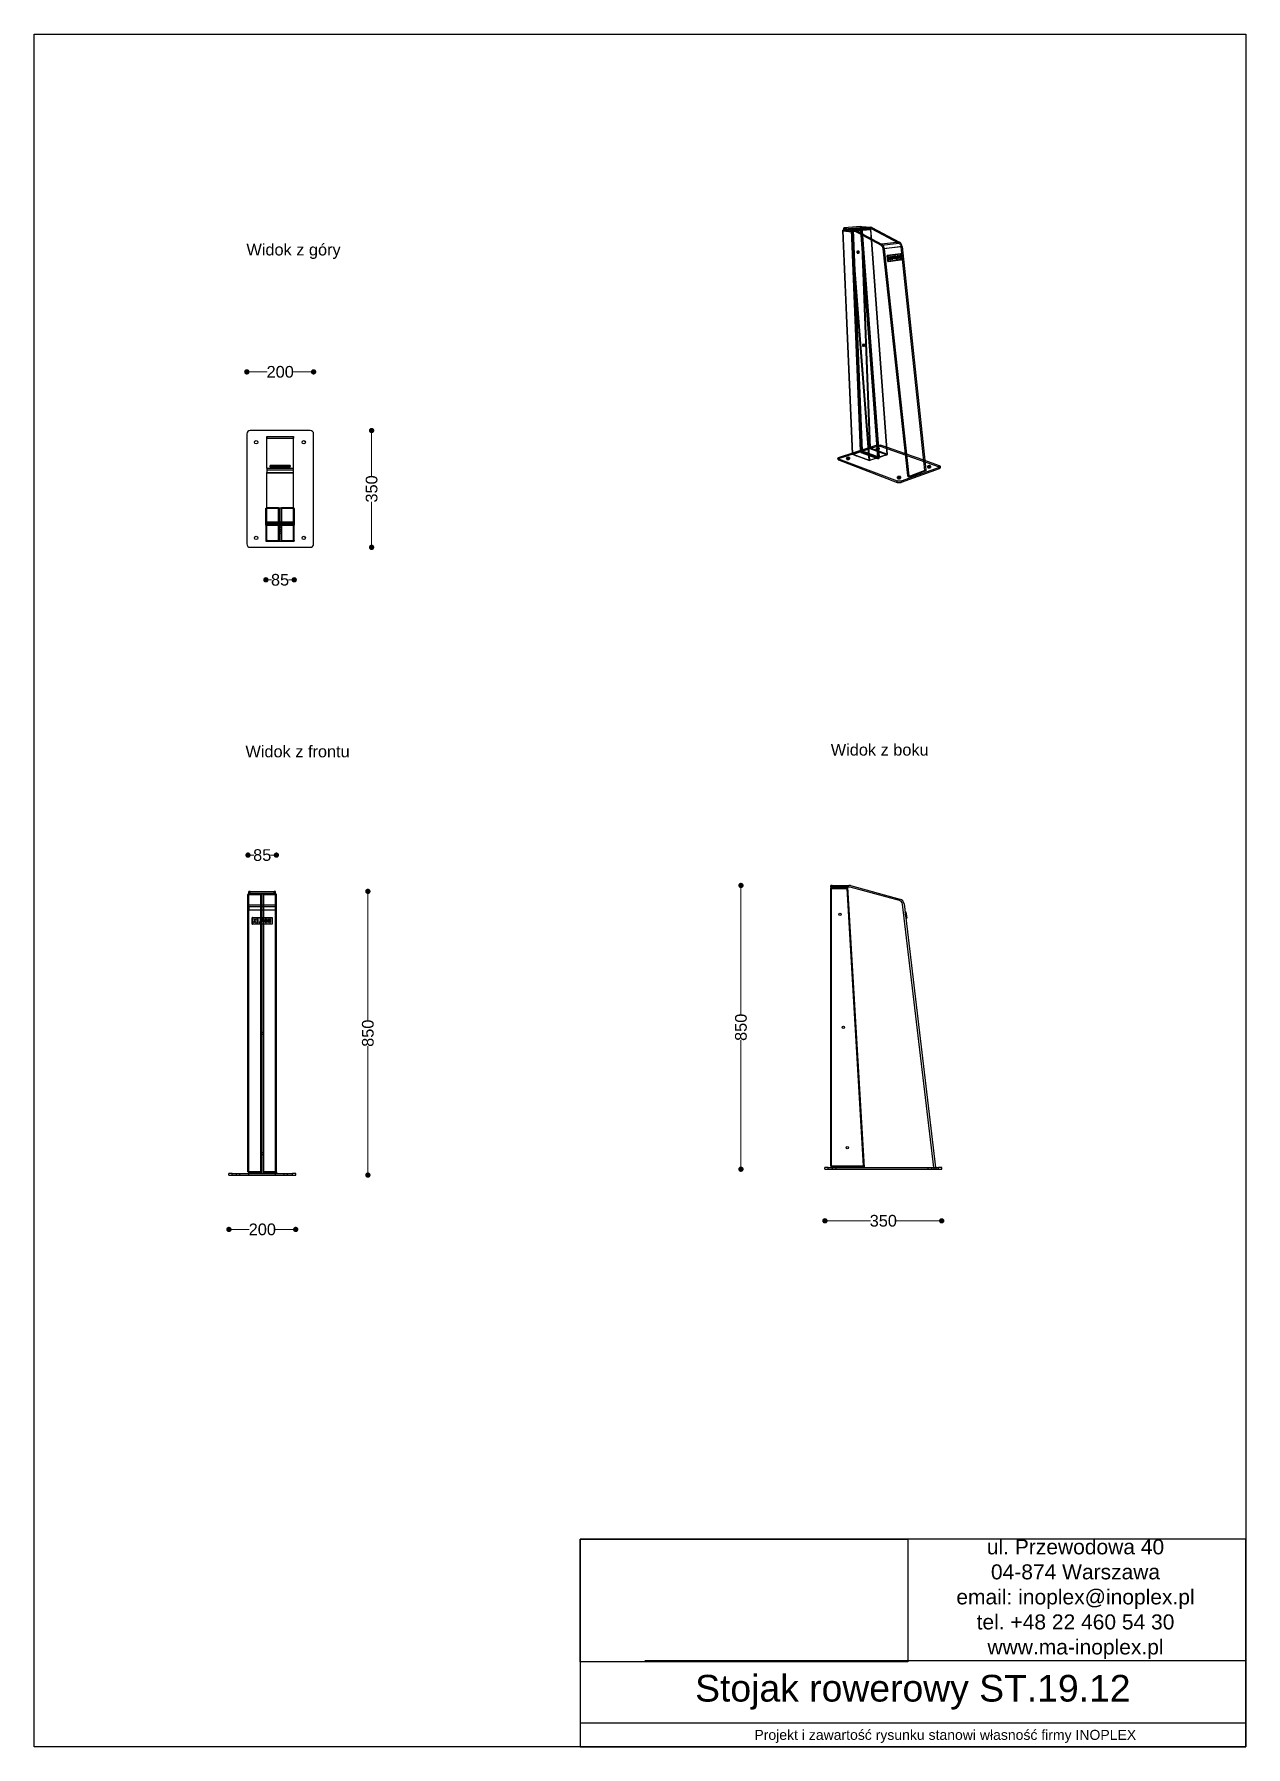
# Model space of a CAD drawing. Header units: millimetres. Extents: x 10366 to 13995, y 24552 to 29685.
import ezdxf

# ---------------------------------------------------------------- set-up
doc = ezdxf.new("R2010")
doc.units = ezdxf.units.MM
doc.header["$LTSCALE"] = 3
doc.layers.add('Default', color=7, linetype='Continuous')
doc.layers.add('Hidden_lines', color=7, linetype='Continuous')
doc.styles.get("Standard").update_dxf_attribs({"font": 'arial.ttf'})
doc.dimstyles.new('MATEUSZ', dxfattribs={"dimtxt": 35, "dimasz": 16, "dimexe": 0.18, "dimexo": 0.0625, "dimgap": 0.09, "dimtad": 0, "dimdec": 0, "dimdsep": 46, "dimtxsty": 'Standard', "dimblk": 'DOT', "dimcen": 0.09, "dimse1": 1, "dimse2": 1, "dimadec": 0, "dimazin": 0, "dimtfac": 1, "dimtdec": 0, "dimtofl": 0, "dimtmove": 0, "dimatfit": 3, "dimfxl": 1, "dimtolj": 1, "dimtzin": 0, "dimlwd": 9, "dimlwe": 9, "dimarcsym": 0})
picture_1 = doc.add_image_def('image1.jpg', size_in_pixel=(1896, 709))

msp = doc.modelspace()

# ---------------------------------------------------------------- texts
for s, p in [('Widok z góry', (11001.7, 29021.7)), ('Widok z frontu', (10998.8, 27517.8)), ('Widok z boku', (12752, 27522.9))]:
    msp.add_text(s, height=34.962).set_placement(p)
at = {"attachment_point": 5}
for s, width, gutter_width, heights, insert, char_height in [('ul. Przewodowa 40\\P04-874 Warszawa\\Pemail: inoplex@inoplex.pl\\Ptel. +48 22 460 54 30\\Pwww.ma-inoplex.pl', 1019.877, 1, [432.7], (13485.1, 24994.8), 45), ('Stojak rowerowy ST.19.12', 1993.625, 1, [0], (12997.9, 24715.8), 80), ('Projekt i zawartość rysunku stanowi własność firmy INOPLEX ', 1800.088, 12.5, [70.5], (13095, 24583.6), 30)]:
    msp.add_mtext_dynamic_manual_height_columns(s, width=width, gutter_width=gutter_width, heights=heights, dxfattribs=dict(at, insert=insert, char_height=char_height))

# ---------------------------------------------------------------- blocks, each defined once
blk = doc.blocks.new('_Dot')
at = {"color": 0, "linetype": 'ByBlock', "lineweight": -2}
blk.add_line((-0.5, 0), (-1, 0), dxfattribs=at)
at = {"color": 0, "linetype": 'ByBlock', "const_width": 0.5}
blk.add_lwpolyline([(-0.25, 0, 1), (0.25, 0, 1)], format="xyb", close=True, dxfattribs=at)
blk = doc.blocks.new('*D14')
at = {"color": 0, "lineweight": 9, "transparency": 16777216}
for p, q in [((11018.9, 28672.8), (11063.9, 28672.8)), ((11186.9, 28672.8), (11141.9, 28672.8))]:
    blk.add_line(p, q, dxfattribs=at)
at = {"layer": 'Defpoints', "color": 0, "transparency": 16777216}
for p in [(11002.9, 28672.8), (11002.9, 28487), (11202.9, 28487)]:
    blk.add_point(p, dxfattribs=at)
at = {"color": 0, "lineweight": 9, "transparency": 16777216, "xscale": 16, "yscale": 16, "zscale": 16, "rotation": 180}
blk.add_blockref('_Dot', (11002.9, 28672.8), dxfattribs=at)
at = {"color": 0, "lineweight": 9, "transparency": 16777216, "xscale": 16, "yscale": 16, "zscale": 16}
blk.add_blockref('_Dot', (11202.9, 28672.8), dxfattribs=at)
at = {"color": 0, "transparency": 16777216, "insert": (11102.9, 28672.8), "char_height": 35, "attachment_point": 5}
blk.add_mtext('\\A1;200', dxfattribs=at)
blk = doc.blocks.new('*D15')
at = {"color": 0, "lineweight": 9, "transparency": 16777216}
for p, q in [((11376.7, 28481), (11376.7, 28360.7)), ((11376.7, 28163), (11376.7, 28283.3))]:
    blk.add_line(p, q, dxfattribs=at)
at = {"layer": 'Defpoints', "color": 0, "transparency": 16777216}
for p in [(11192.9, 28497), (11192.9, 28147), (11376.7, 28147)]:
    blk.add_point(p, dxfattribs=at)
at = {"color": 0, "lineweight": 9, "transparency": 16777216, "xscale": 16, "yscale": 16, "zscale": 16}
for p, rotation in [((11376.7, 28497), 90), ((11376.7, 28147), 270)]:
    blk.add_blockref('_Dot', p, dxfattribs=dict(at, rotation=rotation))
at = {"color": 0, "transparency": 16777216, "insert": (11376.7, 28322), "char_height": 35, "attachment_point": 5, "rotation": 90}
blk.add_mtext('\\A1;350', dxfattribs=at)
blk = doc.blocks.new('*D16')
at = {"color": 0, "lineweight": 9, "transparency": 16777216}
for p, q in [((11022.4, 27224.6), (11023.6, 27224.6)), ((11075.4, 27224.6), (11074.2, 27224.6))]:
    blk.add_line(p, q, dxfattribs=at)
at = {"layer": 'Defpoints', "color": 0, "transparency": 16777216}
for p in [(11006.4, 27224.6), (11006.4, 27037.4), (11091.4, 27037.2)]:
    blk.add_point(p, dxfattribs=at)
at = {"color": 0, "lineweight": 9, "transparency": 16777216, "xscale": 16, "yscale": 16, "zscale": 16, "rotation": 180}
blk.add_blockref('_Dot', (11006.4, 27224.6), dxfattribs=at)
at = {"color": 0, "lineweight": 9, "transparency": 16777216, "xscale": 16, "yscale": 16, "zscale": 16}
blk.add_blockref('_Dot', (11091.4, 27224.6), dxfattribs=at)
at = {"color": 0, "transparency": 16777216, "insert": (11048.9, 27224.6), "char_height": 35, "attachment_point": 5}
blk.add_mtext('\\A1;85', dxfattribs=at)
blk = doc.blocks.new('*D17')
at = {"color": 0, "lineweight": 9, "transparency": 16777216}
for p, q in [((10965.3, 26102.8), (11010.3, 26102.8)), ((11133.3, 26102.8), (11088.3, 26102.8))]:
    blk.add_line(p, q, dxfattribs=at)
at = {"layer": 'Defpoints', "color": 0, "transparency": 16777216}
for p in [(10949.3, 26265.7), (11149.3, 26265.7), (10949.3, 26102.8)]:
    blk.add_point(p, dxfattribs=at)
at = {"color": 0, "lineweight": 9, "transparency": 16777216, "xscale": 16, "yscale": 16, "zscale": 16, "rotation": 180}
blk.add_blockref('_Dot', (10949.3, 26102.8), dxfattribs=at)
at = {"color": 0, "lineweight": 9, "transparency": 16777216, "xscale": 16, "yscale": 16, "zscale": 16}
blk.add_blockref('_Dot', (11149.3, 26102.8), dxfattribs=at)
at = {"color": 0, "transparency": 16777216, "insert": (11049.3, 26102.8), "char_height": 35, "attachment_point": 5}
blk.add_mtext('\\A1;200', dxfattribs=at)
blk = doc.blocks.new('*D18')
at = {"color": 0, "lineweight": 9, "transparency": 16777216}
for p, q in [((11365.5, 27100), (11365.5, 26729.6)), ((11365.5, 26281.7), (11365.5, 26652.1))]:
    blk.add_line(p, q, dxfattribs=at)
at = {"layer": 'Defpoints', "color": 0, "transparency": 16777216}
for p in [(11084.9, 27116), (11088.9, 26265.7), (11365.5, 26265.7)]:
    blk.add_point(p, dxfattribs=at)
at = {"color": 0, "lineweight": 9, "transparency": 16777216, "xscale": 16, "yscale": 16, "zscale": 16}
for p, rotation in [((11365.5, 27116), 90), ((11365.5, 26265.7), 270)]:
    blk.add_blockref('_Dot', p, dxfattribs=dict(at, rotation=rotation))
at = {"color": 0, "transparency": 16777216, "insert": (11365.5, 26690.8), "char_height": 35, "attachment_point": 5, "rotation": 90}
blk.add_mtext('\\A1;850', dxfattribs=at)
blk = doc.blocks.new('*D19')
at = {"color": 0, "lineweight": 9, "transparency": 16777216}
for p, q in [((12750.5, 26128.6), (12870.8, 26128.6)), ((13068.4, 26128.6), (12948.1, 26128.6))]:
    blk.add_line(p, q, dxfattribs=at)
at = {"layer": 'Defpoints', "color": 0, "transparency": 16777216}
for p in [(12734.5, 26283.3), (13084.4, 26283.3), (13084.4, 26128.6)]:
    blk.add_point(p, dxfattribs=at)
at = {"color": 0, "lineweight": 9, "transparency": 16777216, "xscale": 16, "yscale": 16, "zscale": 16, "rotation": 180}
blk.add_blockref('_Dot', (12734.5, 26128.6), dxfattribs=at)
at = {"color": 0, "lineweight": 9, "transparency": 16777216, "xscale": 16, "yscale": 16, "zscale": 16}
blk.add_blockref('_Dot', (13084.4, 26128.6), dxfattribs=at)
at = {"color": 0, "transparency": 16777216, "insert": (12909.4, 26128.6), "char_height": 35, "attachment_point": 5}
blk.add_mtext('\\A1;350', dxfattribs=at)
blk = doc.blocks.new('*D20')
at = {"color": 0, "lineweight": 9, "transparency": 16777216}
for p, q in [((12483, 27117.7), (12483, 26747.2)), ((12483, 26299.3), (12483, 26669.8))]:
    blk.add_line(p, q, dxfattribs=at)
at = {"layer": 'Defpoints', "color": 0, "transparency": 16777216}
for p in [(12752.3, 27133.7), (12483, 26283.3), (12752.3, 26283.3)]:
    blk.add_point(p, dxfattribs=at)
at = {"color": 0, "lineweight": 9, "transparency": 16777216, "xscale": 16, "yscale": 16, "zscale": 16}
for p, rotation in [((12483, 27133.7), 90), ((12483, 26283.3), 270)]:
    blk.add_blockref('_Dot', p, dxfattribs=dict(at, rotation=rotation))
at = {"color": 0, "transparency": 16777216, "insert": (12483, 26708.5), "char_height": 35, "attachment_point": 5, "rotation": 90}
blk.add_mtext('\\A1;850', dxfattribs=at)
blk = doc.blocks.new('*D21')
at = {"color": 0, "lineweight": 9, "transparency": 16777216}
for p, q in [((11076, 28049.6), (11077.1, 28049.6)), ((11128.9, 28049.6), (11127.8, 28049.6))]:
    blk.add_line(p, q, dxfattribs=at)
at = {"layer": 'Defpoints', "color": 0, "transparency": 16777216}
for p in [(11060, 28166.8), (11144.9, 28167), (11144.9, 28049.6)]:
    blk.add_point(p, dxfattribs=at)
at = {"color": 0, "lineweight": 9, "transparency": 16777216, "xscale": 16, "yscale": 16, "zscale": 16, "rotation": 180}
blk.add_blockref('_Dot', (11060, 28049.6), dxfattribs=at)
at = {"color": 0, "lineweight": 9, "transparency": 16777216, "xscale": 16, "yscale": 16, "zscale": 16}
blk.add_blockref('_Dot', (11144.9, 28049.6), dxfattribs=at)
at = {"color": 0, "transparency": 16777216, "insert": (11102.4, 28049.6), "char_height": 35, "attachment_point": 5}
blk.add_mtext('\\A1;85', dxfattribs=at)

# ---------------------------------------------------------------- dimensions: what is measured, and where the dimension line sits
at = {"transparency": 33554687}
for base, p1, p2, picture, middle in [((11002.9, 28672.8), (11202.9, 28487), (11002.9, 28487), '*D14', (11102.9, 28672.8)), ((11144.9, 28049.6), (11060, 28166.8), (11144.9, 28167), '*D21', (11102.4, 28049.6)), ((11006.4, 27224.6), (11091.4, 27037.2), (11006.4, 27037.4), '*D16', (11048.9, 27224.6)), ((13084.4, 26128.6), (12734.5, 26283.3), (13084.4, 26283.3), '*D19', (12909.4, 26128.6)), ((10949.3, 26102.8), (11149.3, 26265.7), (10949.3, 26265.7), '*D17', (11049.3, 26102.8))]:
    dim = msp.add_linear_dim(base=base, p1=p1, p2=p2, dimstyle='MATEUSZ', dxfattribs=at)
    dim.commit()
    dim.dimension.update_dxf_attribs({"geometry": picture, "text_midpoint": middle})
for base, p1, p2, picture, middle in [((11376.7, 28147), (11192.9, 28497), (11192.9, 28147), '*D15', (11376.7, 28322)), ((11365.5, 26265.7), (11084.9, 27116), (11088.9, 26265.7), '*D18', (11365.5, 26690.8)), ((12483, 26283.3), (12752.3, 27133.7), (12752.3, 26283.3), '*D20', (12483, 26708.5))]:
    dim = msp.add_linear_dim(base=base, p1=p1, p2=p2, angle=90, dimstyle='MATEUSZ', dxfattribs=at)
    dim.commit()
    dim.dimension.update_dxf_attribs({"geometry": picture, "text_midpoint": middle})

# ---------------------------------------------------------------- linework, layer by layer
for p, q in [((13995, 24809.6), (12194.9, 24809.6)), ((13994.7, 24623), (12001.1, 24623))]:
    msp.add_line(p, q)
for points in [[(10366.2, 24552.5), (10366.2, 29684.6), (13995, 29684.6), (13995, 24552.5)], [(12001.1, 24552.5), (13995, 24552.5), (13995, 25174.2), (12001.1, 25174.2)]]:
    msp.add_lwpolyline(points, close=True)
at = {"layer": 'Default'}
for p, q in [((11002.9, 28487), (11002.9, 28157)), ((11192.9, 28497), (11012.9, 28497)), ((11202.9, 28157), (11202.9, 28487)), ((11062.4, 28384.3), (11062.4, 28478.9)), ((11142.4, 28384.3), (11142.4, 28478.9)), ((11062.4, 28384.3), (11142.4, 28384.3)), ((11072.9, 28389.6), (11072.9, 28391.7)), ((11072.9, 28391.7), (11072.9, 28389.5)), ((11072.9, 28389.6), (11072.9, 28387.3)), ((11072.9, 28387.3), (11072.9, 28389.5)), ((11132.2, 28392.1), (11073.3, 28392.1)), ((11073.3, 28392.1), (11073.3, 28389.9)), ((11073.3, 28392.1), (11132.2, 28392.1)), ((11073.3, 28389.9), (11132.2, 28389.9)), ((11073.3, 28387.2), (11073.3, 28389.4)), ((11073.3, 28389.4), (11132.2, 28389.4)), ((11073.3, 28387.2), (11132.2, 28387.2)), ((11077.5, 28391.6), (11076.7, 28391.5)), ((11076.7, 28391.4), (11077.5, 28391.5)), ((11076.7, 28391.5), (11079.2, 28390.9)), ((11079.2, 28390.8), (11076.7, 28391.4)), ((11079.2, 28390.9), (11077.1, 28390.5)), ((11077.1, 28390.4), (11079.2, 28390.8)), ((11077.1, 28390.5), (11078, 28390.4)), ((11078, 28390.3), (11077.1, 28390.4)), ((11079.6, 28391.1), (11077.5, 28391.6)), ((11077.5, 28391.5), (11079.6, 28391)), ((11078, 28390.4), (11079.6, 28390.8)), ((11079.6, 28390.7), (11078, 28390.3)), ((11081.8, 28391.6), (11079.6, 28391.1)), ((11079.6, 28391), (11081.8, 28391.5)), ((11079.6, 28390.8), (11081.3, 28390.4)), ((11081.3, 28390.3), (11079.6, 28390.7)), ((11080.1, 28390.9), (11082.6, 28391.5)), ((11082.6, 28391.4), (11080.1, 28390.8)), ((11082.2, 28390.5), (11080.1, 28390.9)), ((11080.1, 28390.8), (11082.2, 28390.4)), ((11081.3, 28390.4), (11082.2, 28390.5)), ((11082.2, 28390.4), (11081.3, 28390.3)), ((11082.6, 28391.5), (11081.8, 28391.6)), ((11081.8, 28391.5), (11082.6, 28391.4)), ((11085.7, 28391.6), (11085.7, 28391.5)), ((11090.4, 28391.6), (11085.7, 28391.6)), ((11085.7, 28391.4), (11085.7, 28391.5)), ((11085.7, 28391.5), (11090.4, 28391.5)), ((11085.7, 28391.5), (11089.4, 28391.5)), ((11089.4, 28391.4), (11085.7, 28391.4)), ((11085.7, 28390.5), (11085.7, 28390.4)), ((11089.4, 28390.5), (11085.7, 28390.5)), ((11085.7, 28390.3), (11085.7, 28390.4)), ((11085.7, 28390.4), (11090.4, 28390.4)), ((11090.4, 28390.3), (11085.7, 28390.3)), ((11086.3, 28391), (11086.3, 28390.9)), ((11089.4, 28391), (11086.3, 28391)), ((11086.3, 28390.8), (11086.3, 28390.9)), ((11086.3, 28390.9), (11089.4, 28390.9)), ((11089.4, 28390.8), (11086.3, 28390.8)), ((11089.4, 28391.5), (11089.4, 28391)), ((11089.4, 28390.9), (11089.4, 28391.4)), ((11089.4, 28390.9), (11089.4, 28390.5)), ((11089.4, 28390.4), (11089.4, 28390.8)), ((11090.4, 28390.4), (11090.4, 28391.6)), ((11090.4, 28391.5), (11090.4, 28390.3)), ((11093.4, 28391.6), (11093.4, 28391.5)), ((11098.4, 28391.6), (11093.4, 28391.6)), ((11093.4, 28391.4), (11093.4, 28391.5)), ((11093.4, 28391.5), (11098.4, 28391.5)), ((11093.4, 28391.5), (11097.4, 28391.5)), ((11097.4, 28391.4), (11093.4, 28391.4)), ((11097.4, 28391.5), (11097.4, 28390.4)), ((11097.4, 28390.3), (11097.4, 28391.4)), ((11097.4, 28390.4), (11098.4, 28390.4)), ((11098.4, 28390.3), (11097.4, 28390.3)), ((11098.4, 28390.4), (11098.4, 28391.6)), ((11098.4, 28391.5), (11098.4, 28390.3)), ((11106, 28391.6), (11106, 28391)), ((11106.9, 28391.6), (11106, 28391.6)), ((11106, 28391.5), (11106.9, 28391.5)), ((11106, 28390.9), (11106, 28390.5)), ((11106.9, 28390.4), (11106.9, 28391.6)), ((11111.9, 28391), (11111.9, 28390.4)), ((11115.2, 28391), (11115.2, 28390.4)), ((11116.2, 28391), (11116.2, 28390.4)), ((11119.5, 28391.6), (11119.5, 28390.4)), ((11120.7, 28391.6), (11119.5, 28391.6)), ((11119.5, 28390.3), (11119.5, 28391.5)), ((11119.5, 28391.5), (11120.7, 28391.5)), ((11119.5, 28390.4), (11120.5, 28390.4)), ((11120.5, 28390.3), (11119.5, 28390.3)), ((11120.5, 28391.4), (11123.3, 28390.4)), ((11120.5, 28391.4), (11120.5, 28391.4)), ((11120.5, 28391.1), (11120.5, 28391.4)), ((11123.3, 28390.3), (11120.5, 28391.3)), ((11120.5, 28390.4), (11120.5, 28391.1)), ((11120.5, 28391), (11120.5, 28390.3)), ((11123.6, 28390.6), (11120.7, 28391.6)), ((11120.7, 28391.5), (11123.6, 28390.5)), ((11123.3, 28390.4), (11124.6, 28390.4)), ((11124.6, 28390.3), (11123.3, 28390.3)), ((11124.6, 28391.6), (11123.6, 28391.6)), ((11123.6, 28391.6), (11123.6, 28390.9)), ((11123.6, 28391.5), (11124.6, 28391.5)), ((11123.6, 28390.9), (11123.6, 28390.6)), ((11123.6, 28390.5), (11123.6, 28390.8)), ((11124.6, 28390.4), (11124.6, 28391.6)), ((11124.6, 28391.5), (11124.6, 28390.3)), ((11128.6, 28391.6), (11127.5, 28391.6)), ((11127.5, 28391.6), (11127.5, 28390.4)), ((11127.5, 28391.5), (11128.6, 28391.5)), ((11127.5, 28390.3), (11127.5, 28391.5)), ((11127.5, 28390.4), (11128.6, 28390.4)), ((11128.6, 28390.3), (11127.5, 28390.3)), ((11128.6, 28390.4), (11128.6, 28391.6)), ((11128.6, 28391.5), (11128.6, 28390.3)), ((11132.2, 28389.9), (11132.2, 28392.1)), ((11132.2, 28387.2), (11132.2, 28389.4)), ((11132.6, 28389.6), (11132.6, 28391.7)), ((11132.6, 28389.5), (11132.6, 28391.7)), ((11132.6, 28387.3), (11132.6, 28389.6)), ((11132.6, 28387.3), (11132.6, 28389.5)), ((11062.4, 28223.6), (11062.4, 28371.7)), ((11062.4, 28371.7), (11142.4, 28371.7)), ((11142.4, 28223.6), (11142.4, 28371.7)), ((11059.9, 28213.8), (11059.9, 28262.9)), ((11061.8, 28264.9), (11062.4, 28264.9)), ((11061.9, 28215.8), (11061.9, 28264.9)), ((11062.4, 28264.9), (11061.9, 28264.9)), ((11142.9, 28264.9), (11142.4, 28264.9)), ((11142.4, 28264.9), (11143.1, 28264.9)), ((11142.9, 28264.9), (11142.9, 28215.8)), ((11144.9, 28262.9), (11144.9, 28213.8)), ((11059.9, 28213.8), (11059.9, 28167)), ((11061.9, 28215.8), (11062.4, 28215.8)), ((11061.9, 28213.8), (11061.9, 28167)), ((11061.9, 28213.8), (11062.4, 28213.8)), ((11062.4, 28223.6), (11142.4, 28223.6)), ((11062.4, 28219.1), (11142.4, 28219.1)), ((11062.4, 28169), (11062.4, 28219.1)), ((11142.4, 28169), (11142.4, 28219.1)), ((11142.4, 28215.8), (11142.9, 28215.8)), ((11142.4, 28213.8), (11142.9, 28213.8)), ((11142.9, 28167), (11142.9, 28213.8)), ((11144.9, 28167), (11144.9, 28213.8)), ((11012.9, 28147), (11192.9, 28147)), ((11061.9, 28167), (11063, 28167)), ((11061.9, 28165), (11097.9, 28165)), ((11066.4, 28165), (11138.4, 28165)), ((11106.9, 28165), (11142.9, 28165)), ((11141.9, 28167), (11142.9, 28167)), ((11006.4, 26275.7), (11006.4, 27106.7)), ((11008.4, 27108.7), (11044.4, 27108.7)), ((11008.4, 26275.7), (11008.4, 27106.7)), ((11008.4, 27106.7), (11044.4, 27106.7)), ((11008.9, 27111), (11008.9, 27116)), ((11008.9, 27110.6), (11046.4, 27110.6)), ((11008.9, 27108.7), (11008.9, 27110.6)), ((11012.9, 27111), (11012.9, 27116)), ((11012.9, 27116), (11084.9, 27116)), ((11012.9, 27111), (11084.9, 27111)), ((11044.4, 26275.7), (11044.4, 27106.7)), ((11046.4, 27111), (11046.4, 26270.7)), ((11046.4, 27111), (11051.4, 27111)), ((11051.4, 27111), (11051.4, 26270.7)), ((11051.4, 27110.6), (11088.9, 27110.6)), ((11053.4, 27108.7), (11089.4, 27108.7)), ((11053.4, 26275.7), (11053.4, 27106.7)), ((11053.4, 27106.7), (11089.4, 27106.7)), ((11084.9, 27111), (11084.9, 27116)), ((11088.9, 27111), (11088.9, 27116)), ((11088.9, 27108.7), (11088.9, 27110.6)), ((11089.4, 26275.7), (11089.4, 27106.7)), ((11091.4, 26275.7), (11091.4, 27106.7)), ((12752.3, 27128.7), (12752.3, 27133.7)), ((12752.3, 27128.7), (12752.3, 26288.3)), ((12752.4, 26293.3), (12752.4, 27124.3)), ((12754.4, 27126.3), (12801.2, 27126.3)), ((12754.4, 26293.3), (12754.4, 27124.3)), ((12754.4, 27124.3), (12801.2, 27124.3)), ((12756.3, 27133.7), (12806.5, 27133.7)), ((12756.3, 27128.7), (12756.3, 27133.7)), ((12806.5, 27128.7), (12756.3, 27128.7)), ((12762.4, 27128.7), (12762.4, 27125.7)), ((12850.2, 26293.3), (12801.2, 27124.3)), ((12852.6, 26288.3), (12802.9, 27128.7)), ((12852.2, 26293.4), (12803.2, 27124.4)), ((12957.8, 27088.1), (12809.7, 27128.3)), ((12811, 27133.1), (12959.1, 27092.9)), ((13061.1, 26288.3), (12966.7, 27077.8)), ((12971.6, 27078.4), (13066.2, 26288.3)), ((12974.6, 27054.8), (12976.8, 27055.1)), ((12974.6, 27054.4), (12976.8, 27054.7)), ((12974.6, 27054.4), (12976.9, 27035.4)), ((12976.8, 27054.7), (12979.1, 27035.6)), ((12977.2, 27054.8), (12979.5, 27035.7)), ((12978.4, 27043.8), (12977.7, 27050)), ((12976.9, 27035.4), (12979.1, 27035.6)), ((12977, 27035), (12979.2, 27035.2)), ((12978.8, 27040.4), (12978.5, 27043.6)), ((12734.4, 26283.3), (12734.4, 26288.3)), ((12744.4, 26288.3), (13074.4, 26288.3)), ((12744.4, 26283.3), (12744.4, 26288.3)), ((12744.4, 26283.3), (13074.4, 26283.3)), ((12754.4, 26293.3), (12850.2, 26293.3)), ((12754.4, 26291.3), (12850.2, 26291.3)), ((12775, 26291.3), (12775, 26288.3)), ((13074.4, 26283.3), (13074.4, 26288.3)), ((13084.4, 26283.3), (13084.4, 26288.3)), ((10949.3, 26265.7), (10949.3, 26270.7)), ((10959.3, 26270.7), (11139.3, 26270.7)), ((10959.3, 26265.7), (10959.3, 26270.7)), ((10959.3, 26265.7), (11139.3, 26265.7)), ((11008.4, 26275.7), (11044.4, 26275.7)), ((11008.4, 26273.7), (11044.4, 26273.7)), ((11008.9, 26270.7), (11008.9, 26273.7)), ((11053.4, 26275.7), (11089.4, 26275.7)), ((11053.4, 26273.7), (11089.4, 26273.7)), ((11088.9, 26270.7), (11088.9, 26273.7)), ((11091.4, 26273.7), (11091.4, 26270.7)), ((11139.3, 26265.7), (11139.3, 26270.7)), ((11149.3, 26265.7), (11149.3, 26270.7))]:
    msp.add_line(p, q, dxfattribs=at)
for points in [[(12791.4, 29103.9, 0), (12791.1, 29103.9, 0), (12790.8, 29104, 0), (12790.8, 29104, 0), (12790.7, 29104, 0), (12790.7, 29104, 0), (12790.7, 29104, 0), (12790.7, 29104, 0), (12790.7, 29104, 0), (12790.7, 29104, 0), (12790.7, 29104, 0), (12790.7, 29104, 0), (12790.7, 29104, 0), (12790.7, 29104.1, 0), (12790.7, 29104.1, 0), (12790.7, 29104.1, 0), (12790.7, 29104.1, 0), (12790.7, 29104.1, 0), (12790.7, 29104.1, 0), (12790.7, 29104.1, 0), (12790.7, 29104.1, 0), (12790.8, 29104.1, 0), (12790.9, 29104.1, 0), (12791.1, 29104.2, 0), (12792.1, 29104.3, 0)], [(12790.9, 29099.8, 0), (12790.7, 29104, 0)], [(12791.4, 29103.9, 0), (12818.1, 29101, 0)], [(12791.6, 29099.6, 0), (12791.4, 29103.9, 0)], [(12818.3, 29096.7, 0), (12791.6, 29099.6, 0)], [(12840.6, 29108.8, 0), (12792.1, 29104.3, 0)], [(12872.1, 29106, 0), (12818.1, 29101, 0)], [(12818.1, 29101, 0), (12818.7, 29100.9, 0), (12819.3, 29100.7, 0), (12820, 29100.5, 0), (12820.6, 29100.2, 0)], [(12874.6, 29105.2, 0), (12820.6, 29100.2, 0)], [(12820.6, 29100.2, 0), (12904.1, 29055.7, 0)], [(12840.6, 29108.8, 0), (12843.1, 29108.9, 0), (12845.3, 29108.8, 0)], [(12845.3, 29108.8, 0), (12872.1, 29106, 0)], [(12874.6, 29105.2, 0), (12874, 29105.5, 0), (12873.3, 29105.8, 0), (12872.7, 29105.9, 0), (12872.1, 29106, 0)], [(12874.6, 29105.2, 0), (12958.1, 29061.7, 0)], [(12790.3, 29097.6, 0), (12789.9, 29097.6, 0), (12789.4, 29097.5, 0), (12789, 29097.4, 0), (12788.8, 29097.3, 0), (12788.6, 29097.1, 0)], [(12789, 29095.8, 0), (12788.8, 29096.1, 0), (12788.7, 29096.5, 0), (12788.6, 29096.7, 0), (12788.6, 29096.8, 0), (12788.6, 29097, 0), (12788.6, 29097.1, 0)], [(12817.4, 28426, 0), (12788.6, 29096.9, 0)], [(12817.7, 28426.7, 0), (12789, 29095.8, 0)], [(12789, 29095.8, 0), (12813.9, 29093, 0)], [(12790, 29097.6, 0), (12800.5, 29098.6, 0)], [(12800.6, 29098.6, 0), (12790.3, 29097.6, 0)], [(12790.3, 29097.6, 0), (12815.2, 29094.9, 0)], [(12793.1, 29099.1, 0), (12793.2, 29096.5, 0)], [(12813.9, 29093, 0), (12814.1, 29093.4, 0), (12814.4, 29093.7, 0), (12814.7, 29094, 0), (12815, 29094.3, 0)], [(12866.8, 28408.6, 0), (12813.9, 29093, 0)], [(12815.2, 29094.9, 0), (12815.2, 29094.9, 0), (12815.2, 29094.9, 0), (12815.1, 29094.8, 0), (12815.1, 29094.8, 0), (12815.1, 29094.6, 0), (12815, 29094.3, 0)], [(12816.3, 29093.2, 0), (12815.7, 29093.7, 0), (12815, 29094.3, 0)], [(12821.2, 29095.5, 0), (12815.2, 29094.9, 0)], [(12824.1, 29093.9, 0), (12816.3, 29093.2, 0)], [(12869.1, 28408.7, 0), (12816.3, 29093.2, 0)], [(12820, 29096.1, 0), (12819.6, 29096.3, 0), (12819.2, 29096.5, 0), (12818.7, 29096.6, 0), (12818.3, 29096.7, 0)], [(12903.5, 29051.5, 0), (12820, 29096.1, 0)], [(12841.7, 29084.5, 0), (12892.1, 28416.3, 0)], [(12842.4, 29084.2, 0), (12892.7, 28415.7, 0)], [(12893.7, 28412.7, 0), (12843.1, 29083.8, 0)], [(12896.8, 28413.8, 0), (12846.6, 29081.9, 0)], [(12897.7, 28418.2, 0), (12848, 29081.1, 0)], [(12873.2, 29067.7, 0), (12920.2, 28425.6, 0)], [(12873.9, 29067.3, 0), (12920.9, 28425, 0)], [(12908.9, 29041.7, 0), (12908.7, 29043.3, 0), (12908.3, 29044.8, 0), (12907.7, 29046.3, 0), (12907.1, 29047.7, 0), (12906.3, 29048.9, 0), (12905.4, 29050, 0), (12904.4, 29050.9, 0), (12903.5, 29051.5, 0)], [(12958.1, 29061.7, 0), (12904.1, 29055.7, 0)], [(12904.1, 29055.7, 0), (12905.4, 29054.8, 0), (12906.8, 29053.6, 0), (12908, 29052.1, 0), (12909.1, 29050.3, 0), (12910.1, 29048.3, 0), (12910.8, 29046.2, 0), (12911.4, 29044, 0), (12911.7, 29041.9, 0)], [(12965.6, 29048.2, 0), (12911.7, 29041.9, 0)], [(12965.6, 29048.2, 0), (12965.3, 29050.3, 0), (12964.8, 29052.4, 0), (12964, 29054.5, 0), (12963.1, 29056.4, 0), (12962, 29058.2, 0), (12960.7, 29059.6, 0), (12959.4, 29060.8, 0), (12958.1, 29061.7, 0)], [(12965.6, 29048.2, 0), (13036.7, 28379.5, 0)], [(12983.2, 28362.4, 0), (12908.9, 29041.7, 0)], [(12911.7, 29041.9, 0), (12986.1, 28361.1, 0)], [(12920.8, 29021.3, 0), (12920.8, 29021.3, 0), (12920.8, 29021.4, 0), (12920.8, 29021.4, 0), (12920.8, 29021.4, 0), (12920.8, 29021.5, 0), (12920.9, 29021.5, 0), (12920.9, 29021.5, 0), (12920.9, 29021.6, 0), (12920.9, 29021.6, 0), (12920.9, 29021.6, 0), (12921, 29021.6, 0), (12921, 29021.6, 0), (12921, 29021.7, 0), (12921.1, 29021.7, 0), (12921.1, 29021.7, 0), (12921.1, 29021.7, 0)], [(12922.7, 29004.3, 0), (12920.8, 29021.3, 0)], [(12920.9, 29021.3, 0), (12922.2, 29021.4, 0)], [(12920.9, 29021.3, 0), (12922.8, 29004.3, 0)], [(12960.8, 29026.6, 0), (12921.1, 29021.7, 0)], [(12921.1, 29021.7, 0), (12960.7, 29026.6, 0)], [(12921.1, 29021.7, 0), (12922.4, 29021.8, 0)], [(12922.2, 29021.4, 0), (12922.2, 29021.4, 0), (12922.2, 29021.5, 0), (12922.2, 29021.6, 0), (12922.2, 29021.6, 0), (12922.2, 29021.6, 0), (12922.2, 29021.7, 0), (12922.2, 29021.7, 0), (12922.3, 29021.7, 0), (12922.3, 29021.7, 0), (12922.3, 29021.7, 0), (12922.3, 29021.7, 0), (12922.4, 29021.8, 0), (12922.4, 29021.8, 0)], [(12922.2, 29021.4, 0), (12924, 29004.4, 0)], [(12922.7, 29021.4, 0), (12922.2, 29021.4, 0)], [(12962, 29026.7, 0), (12922.4, 29021.8, 0)], [(12922.4, 29021.8, 0), (12922.4, 29021.8, 0), (12922.4, 29021.8, 0), (12922.5, 29021.7, 0), (12922.5, 29021.7, 0), (12922.5, 29021.7, 0), (12922.5, 29021.7, 0), (12922.5, 29021.7, 0), (12922.6, 29021.7, 0), (12922.6, 29021.6, 0), (12922.6, 29021.5, 0), (12922.6, 29021.5, 0), (12922.7, 29021.4, 0)], [(12962.3, 29026.3, 0), (12922.7, 29021.4, 0)], [(12922.7, 29021.4, 0), (12924.5, 29004.4, 0)], [(12923, 29004, 0), (12923, 29004, 0), (12923, 29004, 0), (12922.9, 29004, 0), (12922.9, 29004, 0), (12922.9, 29004.1, 0), (12922.9, 29004.1, 0), (12922.8, 29004.1, 0), (12922.8, 29004.1, 0), (12922.8, 29004.1, 0), (12922.7, 29004.2, 0), (12922.7, 29004.2, 0), (12922.7, 29004.2, 0), (12922.7, 29004.2, 0), (12922.7, 29004.3, 0), (12922.7, 29004.3, 0), (12922.7, 29004.3, 0)], [(12922.8, 29004.3, 0), (12924, 29004.4, 0)], [(12923.1, 29004, 0), (12923, 29004, 0), (12923, 29004, 0), (12923, 29004, 0), (12923, 29004, 0), (12923, 29004.1, 0), (12922.9, 29004.1, 0), (12922.9, 29004.1, 0), (12922.9, 29004.1, 0), (12922.9, 29004.2, 0), (12922.8, 29004.2, 0), (12922.8, 29004.3, 0), (12922.8, 29004.4, 0)], [(12922.8, 29004.3, 0), (12922.8, 29004.3, 0), (12922.8, 29004.2, 0), (12922.8, 29004.2, 0), (12922.8, 29004.1, 0), (12922.9, 29004.1, 0), (12922.9, 29004.1, 0), (12922.9, 29004.1, 0), (12922.9, 29004, 0), (12923, 29004, 0), (12923, 29004, 0), (12923, 29004, 0), (12923, 29004, 0), (12923.1, 29004, 0)], [(12924.3, 29004.1, 0), (12923, 29004, 0)], [(12923.1, 29004, 0), (12924.3, 29004.1, 0)], [(12924, 29004.4, 0), (12924.5, 29004.4, 0)], [(12963.9, 29009.2, 0), (12924.3, 29004.1, 0)], [(12924.5, 29004.4, 0), (12924.5, 29004.4, 0), (12924.5, 29004.3, 0), (12924.5, 29004.2, 0), (12924.5, 29004.2, 0), (12924.5, 29004.2, 0), (12924.4, 29004.2, 0), (12924.4, 29004.1, 0), (12924.4, 29004.1, 0), (12924.4, 29004.1, 0), (12924.4, 29004.1, 0), (12924.4, 29004.1, 0), (12924.3, 29004.1, 0), (12924.3, 29004.1, 0)], [(12924.3, 29004.1, 0), (12924.3, 29004.1, 0)], [(12924.5, 29004.4, 0), (12964.1, 29009.6, 0)], [(12925.2, 29017.5, 0), (12925.5, 29017.5, 0)], [(12926.2, 29008.9, 0), (12925.2, 29017.5, 0)], [(12925.5, 29017.5, 0), (12926.2, 29017.6, 0)], [(12926.4, 29009, 0), (12925.5, 29017.5, 0)], [(12926.3, 29017.6, 0), (12925.6, 29017.5, 0)], [(12925.6, 29017.5, 0), (12926.5, 29009, 0)], [(12925.9, 29017.6, 0), (12926.2, 29017.6, 0)], [(12925.9, 29017.6, 0), (12926.9, 29009, 0)], [(12926.2, 29017.6, 0), (12927.2, 29009.1, 0)], [(12927.2, 29009.1, 0), (12926.3, 29017.6, 0)], [(12927.2, 29009.1, 0), (12926.4, 29009, 0)], [(12926.5, 29009, 0), (12927.2, 29009.1, 0)], [(12926.6, 29004.4, 0), (12928.4, 29004.6, 0)], [(12926.9, 29009, 0), (12927.2, 29009.1, 0)], [(12928.5, 29012.4, 0), (12928.1, 29016, 0)], [(12928.2, 29017.8, 0), (12929.1, 29017.9, 0)], [(12929.2, 29009.3, 0), (12928.2, 29017.8, 0)], [(12929.1, 29017.9, 0), (12928.3, 29017.8, 0)], [(12928.3, 29017.8, 0), (12929.2, 29009.3, 0)], [(12928.9, 29009.3, 0), (12928.6, 29012, 0)], [(12931.4, 29009.7, 0), (12928.7, 29016.6, 0)], [(12928.7, 29016.5, 0), (12929.1, 29016.6, 0)], [(12928.7, 29016.6, 0), (12929.1, 29016.6, 0)], [(12928.7, 29016.5, 0), (12929, 29014.6, 0)], [(12928.8, 29017.9, 0), (12931.5, 29011, 0)], [(12931.7, 29009.7, 0), (12929, 29016.6, 0)], [(12929, 29016.5, 0), (12929.2, 29014.6, 0)], [(12929, 29014.6, 0), (12929.3, 29014.6, 0)], [(12929, 29014.6, 0), (12929.5, 29009.4, 0)], [(12929.1, 29017.9, 0), (12931.8, 29011, 0)], [(12931.8, 29011, 0), (12929.1, 29017.9, 0)], [(12929.1, 29016.6, 0), (12931.8, 29009.7, 0)], [(12929.1, 29016.6, 0), (12929.1, 29016.6, 0)], [(12929.3, 29014.6, 0), (12929.1, 29016.6, 0)], [(12929.2, 29014.6, 0), (12929.8, 29009.4, 0)], [(12929.8, 29009.4, 0), (12929.2, 29009.3, 0)], [(12929.2, 29009.3, 0), (12929.9, 29009.4, 0)], [(12929.9, 29009.4, 0), (12929.3, 29014.6, 0)], [(12929.5, 29009.4, 0), (12929.9, 29009.4, 0)], [(12930.2, 29004.8, 0), (12932, 29005.1, 0)], [(12931.3, 29013, 0), (12930.7, 29018.2, 0)], [(12931, 29018.2, 0), (12931.6, 29018.3, 0)], [(12931.7, 29018.3, 0), (12931, 29018.2, 0)], [(12931.5, 29013, 0), (12931, 29018.2, 0)], [(12931, 29018.2, 0), (12931.6, 29013, 0)], [(12931.3, 29013, 0), (12931.5, 29013, 0)], [(12931.5, 29011.1, 0), (12931.3, 29013, 0)], [(12931.4, 29018.2, 0), (12931.6, 29018.3, 0)], [(12931.4, 29018.2, 0), (12932.3, 29009.8, 0)], [(12932.3, 29009.8, 0), (12931.4, 29009.7, 0)], [(12931.4, 29009.7, 0), (12931.7, 29009.7, 0)], [(12931.8, 29011.1, 0), (12931.5, 29013, 0)], [(12931.5, 29011.1, 0), (12931.8, 29011.1, 0)], [(12931.5, 29011, 0), (12931.8, 29011, 0)], [(12931.6, 29018.3, 0), (12932.6, 29009.8, 0)], [(12931.6, 29013, 0), (12931.8, 29011.1, 0)], [(12932.6, 29009.8, 0), (12931.7, 29018.3, 0)], [(12932.6, 29009.8, 0), (12931.7, 29009.7, 0)], [(12931.8, 29009.7, 0), (12932.6, 29009.8, 0)], [(12933.7, 29005.3, 0), (12935.5, 29005.5, 0)], [(12934, 29016, 0), (12934, 29017, 0), (12934.1, 29017.5, 0), (12934.3, 29017.9, 0), (12934.4, 29018.1, 0), (12934.5, 29018.3, 0), (12934.6, 29018.5, 0), (12934.7, 29018.6, 0), (12934.9, 29018.7, 0), (12935.1, 29018.8, 0), (12935.3, 29018.9, 0), (12935.5, 29018.9, 0)], [(12936.2, 29010.2, 0), (12936, 29010.2, 0), (12935.8, 29010.2, 0), (12935.6, 29010.3, 0), (12935.5, 29010.4, 0), (12935.3, 29010.5, 0), (12935.2, 29010.6, 0), (12935, 29010.8, 0), (12934.8, 29011.1, 0), (12934.6, 29011.6, 0), (12934.4, 29012.5, 0), (12934.1, 29014.1, 0), (12934, 29016, 0)], [(12935.6, 29018.1, 0), (12935.5, 29018.1, 0), (12935.4, 29018, 0), (12935.3, 29018, 0), (12935.2, 29018, 0), (12935.1, 29017.9, 0), (12935, 29017.8, 0), (12935, 29017.7, 0), (12934.9, 29017.7, 0), (12934.8, 29017.5, 0), (12934.7, 29017.2, 0), (12934.7, 29017, 0), (12934.6, 29016.4, 0), (12934.8, 29014.4, 0)], [(12934.8, 29014.4, 0), (12935, 29012.9, 0), (12935.1, 29012.3, 0), (12935.2, 29011.8, 0), (12935.3, 29011.6, 0), (12935.4, 29011.4, 0), (12935.5, 29011.3, 0), (12935.6, 29011.2, 0), (12935.7, 29011.1, 0), (12935.8, 29011.1, 0), (12935.8, 29011, 0), (12935.9, 29011, 0), (12936, 29011, 0), (12936, 29011, 0), (12936.1, 29011, 0), (12936.2, 29011, 0)], [(12935.5, 29018.9, 0), (12935.7, 29018.9, 0), (12935.8, 29018.9, 0), (12936, 29018.8, 0), (12936.1, 29018.8, 0), (12936.2, 29018.7, 0), (12936.4, 29018.6, 0), (12936.5, 29018.5, 0), (12936.7, 29018.3, 0), (12936.9, 29018, 0), (12937, 29017.8, 0), (12937.3, 29017.1, 0), (12937.4, 29016.4, 0), (12937.7, 29014.8, 0)], [(12937, 29014.2, 0), (12936.7, 29016.8, 0), (12936.5, 29017.3, 0), (12936.4, 29017.5, 0), (12936.3, 29017.7, 0), (12936.2, 29017.8, 0), (12936.1, 29017.9, 0), (12936.1, 29017.9, 0), (12936, 29018, 0), (12935.9, 29018, 0), (12935.8, 29018.1, 0), (12935.7, 29018.1, 0), (12935.6, 29018.1, 0)], [(12937.7, 29014.8, 0), (12937.8, 29013.6, 0), (12937.8, 29012.9, 0), (12937.7, 29012.1, 0), (12937.7, 29011.7, 0), (12937.6, 29011.4, 0), (12937.5, 29011.1, 0), (12937.3, 29010.8, 0), (12937.2, 29010.6, 0), (12937.1, 29010.5, 0), (12937, 29010.4, 0), (12936.9, 29010.3, 0), (12936.7, 29010.3, 0), (12936.6, 29010.2, 0), (12936.4, 29010.2, 0), (12936.2, 29010.2, 0)], [(12936.2, 29011, 0), (12936.3, 29011, 0), (12936.3, 29011, 0), (12936.4, 29011, 0), (12936.5, 29011, 0), (12936.6, 29011.1, 0), (12936.6, 29011.1, 0), (12936.7, 29011.2, 0), (12936.8, 29011.2, 0), (12936.8, 29011.3, 0), (12936.9, 29011.4, 0), (12937, 29011.6, 0), (12937, 29011.8, 0), (12937.1, 29012.2, 0), (12937.1, 29012.7, 0), (12937.1, 29013.8, 0)], [(12936.5, 29011, 0), (12936.2, 29011, 0)], [(12936.5, 29011, 0), (12936.2, 29011, 0)], [(12936.5, 29010.2, 0), (12936.2, 29010.2, 0)], [(12936.6, 29010.2, 0), (12936.2, 29010.2, 0)], [(12936.9, 29005.7, 0), (12938.7, 29005.9, 0)], [(12939.9, 29019.4, 0), (12941.4, 29019.6, 0)], [(12939.9, 29019.4, 0), (12940.1, 29019.5, 0)], [(12940.2, 29016.5, 0), (12939.9, 29019.4, 0)], [(12940.1, 29019.5, 0), (12941.2, 29019.6, 0), (12941.8, 29019.6, 0), (12942, 29019.6, 0), (12942.3, 29019.6, 0), (12942.5, 29019.5, 0), (12942.7, 29019.4, 0), (12942.9, 29019.2, 0), (12943.1, 29019, 0), (12943.2, 29018.8, 0), (12943.4, 29018.6, 0), (12943.5, 29018.3, 0), (12943.5, 29018, 0), (12943.6, 29017.2, 0), (12943.6, 29016.8, 0), (12943.6, 29016.5, 0), (12943.5, 29016.2, 0), (12943.4, 29015.9, 0), (12943.3, 29015.7, 0), (12943.1, 29015.5, 0), (12943, 29015.3, 0), (12942.9, 29015.2, 0), (12942.8, 29015.1, 0), (12942.7, 29015.1, 0), (12942.6, 29015, 0), (12942.5, 29015, 0), (12942.4, 29015, 0), (12941.3, 29014.8, 0)], [(12941.1, 29011, 0), (12940.1, 29019.5, 0)], [(12941.4, 29014.8, 0), (12942.4, 29015, 0), (12942.5, 29015, 0), (12942.6, 29015, 0), (12942.7, 29015.1, 0), (12942.8, 29015.1, 0), (12942.9, 29015.2, 0), (12943, 29015.3, 0), (12943.1, 29015.4, 0), (12943.2, 29015.5, 0), (12943.4, 29015.8, 0), (12943.5, 29016, 0), (12943.6, 29016.3, 0), (12943.6, 29016.6, 0), (12943.7, 29017.3, 0), (12943.6, 29017.9, 0), (12943.5, 29018.3, 0), (12943.4, 29018.6, 0), (12943.3, 29018.8, 0), (12943.1, 29019.1, 0), (12943, 29019.2, 0), (12942.9, 29019.3, 0), (12942.8, 29019.4, 0), (12942.7, 29019.5, 0), (12942.6, 29019.5, 0), (12942.4, 29019.6, 0), (12942.2, 29019.6, 0), (12941.9, 29019.6, 0), (12941.7, 29019.6, 0), (12940.2, 29019.5, 0)], [(12940.2, 29019.5, 0), (12941.1, 29011, 0)], [(12940.6, 29012.4, 0), (12940.2, 29016, 0)], [(12940.5, 29006.2, 0), (12942.3, 29006.4, 0)], [(12940.9, 29015.6, 0), (12941.6, 29015.7, 0), (12942, 29015.7, 0), (12942.1, 29015.8, 0), (12942.1, 29015.8, 0), (12942.2, 29015.8, 0), (12942.2, 29015.9, 0), (12942.3, 29015.9, 0), (12942.4, 29016, 0), (12942.4, 29016.1, 0), (12942.5, 29016.3, 0), (12942.6, 29016.5, 0), (12942.6, 29016.7, 0), (12942.6, 29016.9, 0), (12942.6, 29017.4, 0), (12942.5, 29017.9, 0), (12942.5, 29018.1, 0), (12942.4, 29018.3, 0), (12942.3, 29018.5, 0), (12942.2, 29018.6, 0), (12942.1, 29018.7, 0), (12942.1, 29018.7, 0), (12942, 29018.7, 0), (12942, 29018.8, 0), (12941.9, 29018.8, 0), (12941.7, 29018.8, 0), (12941.6, 29018.9, 0), (12941.4, 29018.9, 0), (12940.6, 29018.8, 0)], [(12940.6, 29018.8, 0), (12940.9, 29015.6, 0)], [(12940.6, 29018.8, 0), (12940.9, 29018.8, 0)], [(12940.8, 29011, 0), (12941.1, 29011, 0)], [(12941.2, 29015.6, 0), (12941.9, 29015.7, 0), (12942.3, 29015.8, 0), (12942.3, 29015.8, 0), (12942.4, 29015.8, 0), (12942.5, 29015.9, 0), (12942.5, 29015.9, 0), (12942.6, 29016, 0), (12942.6, 29016, 0), (12942.7, 29016.1, 0), (12942.8, 29016.3, 0), (12942.9, 29016.5, 0), (12942.9, 29016.7, 0), (12942.9, 29016.9, 0), (12942.9, 29017.4, 0), (12942.8, 29017.9, 0), (12942.8, 29018.1, 0), (12942.7, 29018.3, 0), (12942.6, 29018.5, 0), (12942.5, 29018.6, 0), (12942.4, 29018.7, 0), (12942.4, 29018.7, 0), (12942.3, 29018.8, 0), (12942.2, 29018.8, 0), (12942.2, 29018.8, 0), (12942, 29018.9, 0), (12941.9, 29018.9, 0), (12941.7, 29018.9, 0), (12940.9, 29018.8, 0)], [(12940.9, 29018.8, 0), (12941.6, 29018.9, 0), (12941.9, 29018.9, 0), (12942.1, 29018.9, 0), (12942.2, 29018.8, 0), (12942.3, 29018.8, 0), (12942.3, 29018.8, 0), (12942.4, 29018.7, 0), (12942.5, 29018.7, 0), (12942.6, 29018.6, 0), (12942.6, 29018.5, 0), (12942.7, 29018.5, 0), (12942.8, 29018.3, 0), (12942.9, 29018.1, 0), (12942.9, 29017.9, 0), (12943, 29017.4, 0), (12943, 29017, 0), (12942.9, 29016.6, 0), (12942.9, 29016.4, 0), (12942.8, 29016.2, 0), (12942.8, 29016.1, 0), (12942.7, 29016, 0), (12942.6, 29016, 0), (12942.6, 29015.9, 0), (12942.5, 29015.8, 0), (12942.4, 29015.8, 0), (12942.3, 29015.8, 0), (12942.3, 29015.7, 0), (12942.2, 29015.7, 0), (12941.3, 29015.6, 0)], [(12940.9, 29018.8, 0), (12941.2, 29015.6, 0)], [(12941.3, 29015.6, 0), (12940.9, 29018.8, 0)], [(12941.4, 29019.6, 0), (12941.7, 29019.6, 0), (12941.9, 29019.6, 0), (12942.1, 29019.6, 0), (12942.3, 29019.5, 0), (12942.4, 29019.4, 0), (12942.6, 29019.3, 0), (12942.7, 29019.1, 0), (12942.9, 29018.9, 0), (12943, 29018.8, 0), (12943.1, 29018.5, 0), (12943.2, 29018.3, 0), (12943.3, 29017.8, 0), (12943.3, 29017.1, 0), (12943.3, 29016.6, 0), (12943.2, 29016.3, 0), (12943.2, 29016.1, 0), (12943.1, 29015.8, 0), (12943, 29015.6, 0), (12942.9, 29015.5, 0), (12942.7, 29015.3, 0), (12942.6, 29015.2, 0), (12942.4, 29015.1, 0), (12942.3, 29015, 0), (12942.1, 29015, 0), (12941, 29014.8, 0)], [(12941, 29014.8, 0), (12941.4, 29011.1, 0)], [(12941, 29014.8, 0), (12941.4, 29014.8, 0)], [(12941.7, 29011.1, 0), (12941.1, 29011, 0)], [(12941.1, 29011, 0), (12941.8, 29011.1, 0)], [(12941.3, 29014.8, 0), (12941.7, 29011.1, 0)], [(12941.8, 29011.1, 0), (12941.4, 29014.8, 0)], [(12941.5, 29018.9, 0), (12941.8, 29018.9, 0)], [(12944, 29006.6, 0), (12945.8, 29006.9, 0)], [(12945.6, 29020, 0), (12945.9, 29020.1, 0)], [(12946.5, 29011.6, 0), (12945.6, 29020, 0)], [(12946.8, 29011.6, 0), (12945.9, 29020.1, 0)], [(12945.9, 29020.1, 0), (12946.6, 29020.1, 0)], [(12946.6, 29020.1, 0), (12946, 29020.1, 0)], [(12946, 29020.1, 0), (12946.9, 29011.6, 0)], [(12946.3, 29020.1, 0), (12947.1, 29012.4, 0)], [(12949.8, 29012, 0), (12946.5, 29011.6, 0)], [(12946.5, 29011.6, 0), (12946.8, 29011.6, 0)], [(12946.6, 29020.1, 0), (12947.4, 29012.5, 0)], [(12947.4, 29012.5, 0), (12946.6, 29020.1, 0)], [(12950.1, 29012, 0), (12946.8, 29011.6, 0)], [(12946.9, 29011.6, 0), (12950.2, 29012, 0)], [(12947.1, 29012.4, 0), (12949.7, 29012.8, 0)], [(12947.1, 29012.4, 0), (12947.4, 29012.5, 0)], [(12947.2, 29007.1, 0), (12949, 29007.3, 0)], [(12947.4, 29012.5, 0), (12950, 29012.8, 0)], [(12950.1, 29012.8, 0), (12947.4, 29012.5, 0)], [(12949.7, 29012.8, 0), (12949.8, 29012, 0)], [(12950, 29012.8, 0), (12950.1, 29012, 0)], [(12950.2, 29012, 0), (12950.1, 29012.8, 0)], [(12950.7, 29007.5, 0), (12952.6, 29007.8, 0)], [(12951, 29020.7, 0), (12951.3, 29020.7, 0)], [(12951.9, 29012.3, 0), (12951, 29020.7, 0)], [(12951.3, 29020.7, 0), (12954.4, 29021.1, 0)], [(12954.5, 29021.1, 0), (12951.3, 29020.7, 0)], [(12952.2, 29012.3, 0), (12951.3, 29020.7, 0)], [(12951.3, 29020.7, 0), (12952.2, 29012.3, 0)], [(12954.2, 29020.3, 0), (12951.7, 29020, 0)], [(12951.7, 29020, 0), (12952, 29017.3, 0)], [(12955, 29012.7, 0), (12951.9, 29012.3, 0)], [(12951.9, 29012.3, 0), (12952.2, 29012.3, 0)], [(12954.5, 29020.4, 0), (12952, 29020, 0)], [(12952, 29020, 0), (12952.3, 29017.3, 0)], [(12952, 29017.3, 0), (12954.1, 29017.5, 0)], [(12952, 29017.3, 0), (12952.4, 29017.3, 0)], [(12952.1, 29020.1, 0), (12954.5, 29020.4, 0)], [(12952.4, 29017.3, 0), (12952.1, 29020.1, 0)], [(12954.1, 29016.8, 0), (12952.1, 29016.5, 0)], [(12952.1, 29016.5, 0), (12952.5, 29013.1, 0)], [(12952.1, 29016.5, 0), (12952.4, 29016.5, 0)], [(12955.3, 29012.7, 0), (12952.2, 29012.3, 0)], [(12952.2, 29012.3, 0), (12955.4, 29012.7, 0)], [(12952.3, 29017.3, 0), (12954.3, 29017.5, 0)], [(12954.4, 29017.5, 0), (12952.4, 29017.3, 0)], [(12954.4, 29016.8, 0), (12952.4, 29016.5, 0)], [(12952.4, 29016.5, 0), (12954.5, 29016.8, 0)], [(12952.4, 29016.5, 0), (12952.7, 29013.1, 0)], [(12952.8, 29013.1, 0), (12952.4, 29016.5, 0)], [(12952.5, 29013.1, 0), (12952.8, 29013.1, 0)], [(12952.7, 29013.1, 0), (12955.2, 29013.5, 0)], [(12955.3, 29013.5, 0), (12952.8, 29013.1, 0)], [(12954.1, 29021.1, 0), (12954.4, 29021.1, 0)], [(12954.1, 29017.5, 0), (12954.3, 29017.5, 0)], [(12954.1, 29016.8, 0), (12954.5, 29016.8, 0)], [(12954.2, 29020.3, 0), (12954.5, 29020.4, 0)], [(12954.3, 29017.5, 0), (12954.4, 29016.8, 0)], [(12954.3, 29008, 0), (12956.1, 29008.2, 0)], [(12954.4, 29021.1, 0), (12954.5, 29020.4, 0)], [(12954.5, 29016.8, 0), (12954.4, 29017.5, 0)], [(12954.5, 29020.4, 0), (12954.5, 29021.1, 0)], [(12954.9, 29013.4, 0), (12955.3, 29013.5, 0)], [(12954.9, 29013.4, 0), (12955, 29012.7, 0)], [(12955, 29012.7, 0), (12955.4, 29012.7, 0)], [(12955.2, 29013.5, 0), (12955.3, 29012.7, 0)], [(12955.4, 29012.7, 0), (12955.3, 29013.5, 0)], [(12956.5, 29021.2, 0), (12957, 29021.6, 0)], [(12956.5, 29021.2, 0), (12956.8, 29021.2, 0)], [(12958.2, 29017.7, 0), (12956.5, 29021.2, 0)], [(12956.8, 29021.2, 0), (12957.3, 29021.7, 0)], [(12957.4, 29021.7, 0), (12956.8, 29021.2, 0)], [(12958.5, 29017.8, 0), (12956.8, 29021.2, 0)], [(12956.8, 29021.2, 0), (12958.6, 29017.8, 0)], [(12957, 29021.6, 0), (12957.3, 29021.7, 0)], [(12957, 29021.6, 0), (12958.5, 29018.6, 0)], [(12957, 29013.1, 0), (12958.2, 29017.7, 0)], [(12957.3, 29021.7, 0), (12958.7, 29018.7, 0)], [(12957.3, 29013.2, 0), (12958.5, 29017.8, 0)], [(12957.9, 29012.9, 0), (12957.3, 29013.2, 0)], [(12958.8, 29018.7, 0), (12957.4, 29021.7, 0)], [(12958.6, 29017.8, 0), (12957.4, 29013.2, 0)], [(12957.4, 29013.2, 0), (12958, 29012.9, 0)], [(12958.6, 29016.9, 0), (12957.6, 29012.9, 0)], [(12957.6, 29012.9, 0), (12957.9, 29012.9, 0)], [(12958.9, 29016.9, 0), (12957.9, 29012.9, 0)], [(12957.9, 29008.4, 0), (12959.3, 29008.6, 0)], [(12958, 29012.9, 0), (12959, 29016.9, 0)], [(12958.2, 29017.7, 0), (12958.5, 29017.8, 0)], [(12958.5, 29018.6, 0), (12959.2, 29021.9, 0)], [(12960.5, 29013.2, 0), (12958.6, 29016.9, 0)], [(12958.6, 29016.9, 0), (12959, 29016.9, 0)], [(12958.7, 29018.7, 0), (12959.5, 29021.9, 0)], [(12959.6, 29021.9, 0), (12958.8, 29018.7, 0)], [(12959.8, 29021.6, 0), (12958.9, 29017.8, 0)], [(12958.9, 29017.8, 0), (12961, 29013.7, 0)], [(12960.7, 29013.2, 0), (12958.9, 29016.9, 0)], [(12959, 29016.9, 0), (12960.8, 29013.2, 0)], [(12960.1, 29021.6, 0), (12959.1, 29017.8, 0)], [(12959.1, 29017.8, 0), (12961.3, 29013.7, 0)], [(12959.2, 29021.9, 0), (12959.5, 29021.9, 0)], [(12959.2, 29021.9, 0), (12959.8, 29021.6, 0)], [(12959.2, 29017.8, 0), (12960.2, 29021.6, 0)], [(12961.3, 29013.7, 0), (12959.2, 29017.8, 0)], [(12959.5, 29021.9, 0), (12960.1, 29021.6, 0)], [(12960.2, 29021.6, 0), (12959.6, 29021.9, 0)], [(12959.8, 29021.6, 0), (12960.2, 29021.6, 0)], [(12960.5, 29013.2, 0), (12960.7, 29013.2, 0)], [(12961.3, 29013.7, 0), (12960.7, 29013.2, 0)], [(12960.8, 29026.6, 0), (12962, 29026.7, 0)], [(12960.8, 29026.6, 0), (12962, 29026.7, 0)], [(12960.8, 29013.2, 0), (12961.3, 29013.7, 0)], [(12961, 29013.7, 0), (12961.3, 29013.7, 0)], [(12961, 29008.9, 0), (12963.9, 29009.2, 0)], [(12962, 29026.7, 0), (12962.1, 29026.7, 0), (12962.1, 29026.7, 0), (12962.1, 29026.7, 0), (12962.2, 29026.6, 0), (12962.2, 29026.6, 0), (12962.2, 29026.6, 0), (12962.3, 29026.6, 0), (12962.3, 29026.6, 0), (12962.3, 29026.5, 0), (12962.3, 29026.5, 0), (12962.3, 29026.5, 0), (12962.4, 29026.5, 0), (12962.4, 29026.4, 0), (12962.4, 29026.4, 0), (12962.4, 29026.3, 0)], [(12962.3, 29026.3, 0), (12962.4, 29026.3, 0), (12962.4, 29026.3, 0), (12962.4, 29026.3, 0), (12962.4, 29026.3, 0), (12962.4, 29026.3, 0), (12962.4, 29026.3, 0), (12962.4, 29026.3, 0), (12962.4, 29026.3, 0), (12962.4, 29026.3, 0), (12962.4, 29026.3, 0), (12962.4, 29026.3, 0), (12962.4, 29026.3, 0), (12962.4, 29026.3, 0), (12962.4, 29026.3, 0), (12962.4, 29026.3, 0), (12962.4, 29026.3, 0), (12962.4, 29026.3, 0), (12962.4, 29026.3, 0), (12962.4, 29026.3, 0), (12962.4, 29026.3, 0), (12962.4, 29026.3, 0), (12962.4, 29026.3, 0), (12962.4, 29026.3, 0), (12962.4, 29026.3, 0), (12962.4, 29026.3, 0), (12962.3, 29026.3, 0)], [(12964.1, 29009.6, 0), (12962.3, 29026.3, 0)], [(12962.4, 29026.3, 0), (12964.2, 29009.6, 0)], [(12962.7, 29022.3, 0), (12962.6, 29023.6, 0)], [(12963.2, 29018.2, 0), (12963, 29019.6, 0)], [(12963.6, 29013.8, 0), (12963.5, 29015.1, 0)], [(12964.1, 29009.6, 0), (12963.9, 29011.1, 0)], [(12964.1, 29009.6, 0), (12964.1, 29009.5, 0), (12964.1, 29009.5, 0), (12964.1, 29009.4, 0), (12964.1, 29009.4, 0), (12964, 29009.4, 0), (12964, 29009.3, 0), (12964, 29009.3, 0), (12964, 29009.3, 0), (12964, 29009.3, 0), (12963.9, 29009.2, 0), (12963.9, 29009.2, 0), (12963.9, 29009.2, 0), (12963.9, 29009.2, 0)], [(12963.9, 29009.2, 0), (12963.9, 29009.2, 0), (12963.9, 29009.2, 0), (12963.9, 29009.2, 0), (12963.9, 29009.3, 0), (12964, 29009.3, 0), (12964, 29009.3, 0), (12964, 29009.3, 0), (12964, 29009.3, 0), (12964, 29009.4, 0), (12964, 29009.4, 0), (12964.1, 29009.5, 0), (12964.1, 29009.5, 0), (12964.1, 29009.6, 0)], [(12964.2, 29009.6, 0), (12964.2, 29009.6, 0), (12964.2, 29009.5, 0), (12964.2, 29009.5, 0), (12964.2, 29009.5, 0), (12964.2, 29009.4, 0), (12964.1, 29009.4, 0), (12964.1, 29009.4, 0), (12964.1, 29009.4, 0), (12964.1, 29009.3, 0), (12964.1, 29009.3, 0), (12964, 29009.3, 0), (12964, 29009.3, 0), (12964, 29009.3, 0), (12963.9, 29009.2, 0), (12963.9, 29009.2, 0), (12963.9, 29009.2, 0)], [(12964.1, 29009.6, 0), (12964.1, 29009.6, 0), (12964.2, 29009.6, 0), (12964.2, 29009.6, 0), (12964.2, 29009.6, 0), (12964.2, 29009.6, 0), (12964.2, 29009.6, 0), (12964.2, 29009.6, 0), (12964.2, 29009.6, 0), (12964.2, 29009.6, 0), (12964.2, 29009.6, 0), (12964.2, 29009.6, 0), (12964.2, 29009.6, 0), (12964.2, 29009.6, 0), (12964.2, 29009.6, 0), (12964.2, 29009.6, 0), (12964.2, 29009.6, 0), (12964.2, 29009.6, 0), (12964.2, 29009.6, 0), (12964.2, 29009.6, 0), (12964.2, 29009.6, 0), (12964.2, 29009.6, 0), (12964.2, 29009.6, 0), (12964.2, 29009.6, 0), (12964.2, 29009.6, 0), (12964.2, 29009.6, 0), (12964.2, 29009.6, 0), (12964.2, 29009.6, 0), (12964.1, 29009.6, 0)], [(12976.2, 28426.9, 0), (12918.7, 28446.8, 0)], [(11062.4, 28384.3, 0), (11062.4, 28383.8, 0), (11062.4, 28381.8, 0), (11062.4, 28371.7, 0)], [(11073.3, 28392.1, 0), (11073.2, 28392.1, 0), (11073.2, 28392.1, 0), (11073.2, 28392.1, 0), (11073.1, 28392.1, 0), (11073.1, 28392.1, 0), (11073, 28392.1, 0), (11073, 28392.1, 0), (11073, 28392, 0), (11073, 28392, 0), (11072.9, 28392, 0), (11072.9, 28391.9, 0), (11072.9, 28391.9, 0), (11072.9, 28391.9, 0), (11072.9, 28391.8, 0), (11072.9, 28391.8, 0), (11072.9, 28391.7, 0)], [(11072.9, 28389.5, 0), (11072.9, 28389.5, 0), (11072.9, 28389.5, 0), (11072.9, 28389.6, 0), (11072.9, 28389.6, 0), (11072.9, 28389.6, 0), (11072.9, 28389.7, 0), (11073, 28389.7, 0), (11073, 28389.7, 0), (11073, 28389.8, 0), (11073, 28389.8, 0), (11073.1, 28389.8, 0), (11073.1, 28389.8, 0), (11073.2, 28389.8, 0), (11073.2, 28389.9, 0), (11073.2, 28389.9, 0), (11073.3, 28389.9, 0)], [(11073.3, 28389.4, 0), (11073, 28389.4, 0), (11072.9, 28389.4, 0), (11072.9, 28389.4, 0), (11072.9, 28389.5, 0), (11072.9, 28389.5, 0), (11072.9, 28389.5, 0), (11072.9, 28389.5, 0), (11072.9, 28389.5, 0), (11072.9, 28389.5, 0), (11072.9, 28389.5, 0), (11072.9, 28389.5, 0), (11072.9, 28389.5, 0), (11072.9, 28389.5, 0), (11072.9, 28389.5, 0)], [(11072.9, 28387.3, 0), (11072.9, 28387.3, 0), (11072.9, 28387.3, 0), (11072.9, 28387.3, 0), (11072.9, 28387.3, 0), (11072.9, 28387.3, 0), (11072.9, 28387.3, 0), (11072.9, 28387.3, 0), (11072.9, 28387.3, 0), (11072.9, 28387.3, 0), (11072.9, 28387.3, 0), (11072.9, 28387.3, 0), (11073, 28387.2, 0), (11073.3, 28387.2, 0)], [(11073.3, 28389.9, 0), (11073.3, 28389.8, 0), (11073.3, 28389.8, 0), (11073.3, 28389.4, 0)], [(11073.3, 28387.2, 0), (11073.3, 28387, 0), (11073.3, 28386.9, 0), (11073.3, 28386.9, 0), (11073.3, 28386.9, 0), (11073.3, 28386.9, 0), (11073.3, 28386.9, 0), (11073.3, 28386.9, 0), (11073.3, 28386.9, 0), (11073.3, 28386.9, 0), (11073.3, 28386.9, 0), (11073.3, 28386.9, 0), (11073.3, 28386.9, 0), (11073.3, 28386.9, 0), (11073.3, 28386.9, 0), (11073.3, 28386.9, 0), (11073.3, 28386.9, 0), (11073.3, 28386.9, 0), (11073.3, 28386.9, 0), (11073.3, 28386.9, 0), (11073.3, 28386.9, 0), (11073.3, 28386.9, 0), (11073.3, 28386.9, 0)], [(11106, 28391, 0), (11103.1, 28391, 0), (11102.6, 28390.9, 0), (11102.4, 28390.9, 0), (11102.3, 28390.8, 0), (11102.3, 28390.8, 0), (11102.2, 28390.8, 0), (11102.2, 28390.8, 0), (11102.2, 28390.8, 0), (11102.2, 28390.8, 0), (11102.2, 28390.7, 0), (11102.2, 28390.7, 0), (11102.2, 28390.7, 0), (11102.2, 28390.7, 0), (11102.2, 28390.7, 0), (11102.2, 28390.7, 0), (11102.2, 28390.7, 0), (11102.2, 28390.7, 0), (11102.2, 28390.7, 0), (11102.2, 28390.7, 0), (11102.2, 28390.7, 0), (11102.2, 28390.6, 0), (11102.2, 28390.6, 0), (11102.3, 28390.6, 0), (11102.4, 28390.6, 0), (11102.8, 28390.5, 0), (11104.2, 28390.4, 0), (11106.9, 28390.4, 0)], [(11106.9, 28390.3, 0), (11103.8, 28390.3, 0), (11102.7, 28390.4, 0), (11102.4, 28390.5, 0), (11102.3, 28390.5, 0), (11102.3, 28390.5, 0), (11102.2, 28390.5, 0), (11102.2, 28390.6, 0), (11102.2, 28390.6, 0), (11102.2, 28390.6, 0), (11102.2, 28390.6, 0), (11102.2, 28390.6, 0), (11102.2, 28390.6, 0), (11102.2, 28390.6, 0), (11102.2, 28390.6, 0), (11102.2, 28390.6, 0), (11102.2, 28390.6, 0), (11102.2, 28390.6, 0), (11102.2, 28390.6, 0), (11102.2, 28390.6, 0), (11102.2, 28390.6, 0), (11102.2, 28390.7, 0), (11102.2, 28390.7, 0), (11102.2, 28390.7, 0), (11102.3, 28390.7, 0), (11102.3, 28390.7, 0), (11102.4, 28390.8, 0), (11102.8, 28390.8, 0), (11103.8, 28390.9, 0), (11106, 28390.9, 0)], [(11106, 28390.5, 0), (11104, 28390.5, 0), (11103.6, 28390.6, 0), (11103.3, 28390.6, 0), (11103.3, 28390.6, 0), (11103.2, 28390.7, 0), (11103.2, 28390.7, 0), (11103.2, 28390.7, 0), (11103.2, 28390.7, 0), (11103.2, 28390.7, 0), (11103.2, 28390.7, 0), (11103.2, 28390.7, 0), (11103.2, 28390.7, 0), (11103.2, 28390.7, 0), (11103.2, 28390.7, 0), (11103.2, 28390.7, 0), (11103.2, 28390.7, 0), (11103.2, 28390.7, 0), (11103.2, 28390.8, 0), (11103.2, 28390.8, 0), (11103.2, 28390.8, 0), (11103.2, 28390.8, 0), (11103.3, 28390.8, 0), (11103.3, 28390.8, 0), (11103.4, 28390.9, 0), (11103.8, 28390.9, 0), (11104.7, 28390.9, 0), (11106, 28390.9, 0)], [(11106, 28390.8, 0), (11104, 28390.8, 0), (11103.7, 28390.8, 0), (11103.4, 28390.7, 0), (11103.3, 28390.7, 0), (11103.3, 28390.7, 0), (11103.2, 28390.7, 0), (11103.2, 28390.7, 0), (11103.2, 28390.7, 0), (11103.2, 28390.7, 0), (11103.2, 28390.6, 0), (11103.2, 28390.6, 0), (11103.2, 28390.6, 0), (11103.2, 28390.6, 0), (11103.2, 28390.6, 0), (11103.2, 28390.6, 0), (11103.2, 28390.6, 0), (11103.2, 28390.6, 0), (11103.2, 28390.6, 0), (11103.2, 28390.6, 0), (11103.2, 28390.6, 0), (11103.2, 28390.6, 0), (11103.2, 28390.6, 0), (11103.2, 28390.5, 0), (11103.3, 28390.5, 0), (11103.4, 28390.5, 0), (11103.6, 28390.5, 0), (11104.4, 28390.4, 0), (11106, 28390.4, 0)], [(11132.6, 28391.7, 0), (11132.6, 28391.8, 0), (11132.6, 28391.8, 0), (11132.5, 28391.9, 0), (11132.5, 28391.9, 0), (11132.5, 28391.9, 0), (11132.5, 28392, 0), (11132.5, 28392, 0), (11132.4, 28392, 0), (11132.4, 28392.1, 0), (11132.4, 28392.1, 0), (11132.3, 28392.1, 0), (11132.3, 28392.1, 0), (11132.3, 28392.1, 0), (11132.2, 28392.1, 0), (11132.2, 28392.1, 0), (11132.2, 28392.1, 0)], [(11132.2, 28389.4, 0), (11132.2, 28389.9, 0)], [(11132.2, 28389.9, 0), (11132.2, 28389.9, 0), (11132.2, 28389.9, 0), (11132.3, 28389.8, 0), (11132.3, 28389.8, 0), (11132.3, 28389.8, 0), (11132.4, 28389.8, 0), (11132.4, 28389.8, 0), (11132.4, 28389.7, 0), (11132.5, 28389.7, 0), (11132.5, 28389.7, 0), (11132.5, 28389.6, 0), (11132.5, 28389.6, 0), (11132.5, 28389.6, 0), (11132.6, 28389.5, 0), (11132.6, 28389.5, 0), (11132.6, 28389.5, 0)], [(11132.6, 28389.5, 0), (11132.6, 28389.5, 0), (11132.6, 28389.5, 0), (11132.6, 28389.5, 0), (11132.6, 28389.5, 0), (11132.6, 28389.5, 0), (11132.6, 28389.5, 0), (11132.6, 28389.5, 0), (11132.6, 28389.5, 0), (11132.5, 28389.5, 0), (11132.5, 28389.4, 0), (11132.5, 28389.4, 0), (11132.4, 28389.4, 0), (11132.2, 28389.4, 0)], [(11132.2, 28387.2, 0), (11132.4, 28387.2, 0), (11132.5, 28387.3, 0), (11132.5, 28387.3, 0), (11132.5, 28387.3, 0), (11132.6, 28387.3, 0), (11132.6, 28387.3, 0), (11132.6, 28387.3, 0), (11132.6, 28387.3, 0), (11132.6, 28387.3, 0), (11132.6, 28387.3, 0), (11132.6, 28387.3, 0), (11132.6, 28387.3, 0), (11132.6, 28387.3, 0), (11132.6, 28387.3, 0)], [(11142.4, 28371.7, 0), (11142.4, 28384.3, 0)], [(12775.3, 28412.7, 0), (12774.9, 28412.9, 0), (12774.5, 28413.1, 0), (12774.2, 28413.3, 0), (12774.1, 28413.4, 0), (12773.9, 28413.6, 0), (12773.8, 28413.7, 0), (12773.8, 28413.8, 0), (12773.7, 28414, 0), (12773.7, 28414.1, 0), (12773.6, 28414.2, 0), (12773.6, 28414.4, 0), (12773.7, 28414.5, 0), (12773.7, 28414.7, 0), (12773.8, 28414.8, 0), (12773.9, 28415, 0), (12774, 28415.1, 0), (12774.3, 28415.4, 0), (12774.6, 28415.7, 0), (12775.1, 28415.9, 0), (12775.5, 28416.2, 0), (12776.9, 28416.7, 0)], [(12773.8, 28410.4, 0), (12773.6, 28414.2, 0)], [(12773.8, 28410.4, 0), (12773.8, 28410.3, 0), (12773.9, 28410.2, 0), (12773.9, 28410.1, 0), (12774, 28410, 0), (12774, 28409.9, 0), (12774.1, 28409.8, 0), (12774.3, 28409.6, 0), (12774.5, 28409.4, 0), (12774.8, 28409.2, 0), (12775.5, 28408.9, 0)], [(12775.3, 28412.7, 0), (12951.3, 28345.8, 0)], [(12775.5, 28408.9, 0), (12775.3, 28412.7, 0)], [(12775.5, 28408.9, 0), (12951.4, 28341.7, 0)], [(12817.6, 28429.6, 0), (12776.9, 28416.7, 0)], [(12817.7, 28426.7, 0), (12817.6, 28426.5, 0), (12817.5, 28426.3, 0), (12817.5, 28426.2, 0), (12817.4, 28426.1, 0), (12817.4, 28426.1, 0), (12817.4, 28426, 0), (12817.5, 28426, 0), (12817.5, 28426, 0)], [(12819.1, 28425.5, 0), (12818.7, 28425.6, 0), (12818.3, 28425.6, 0), (12817.8, 28425.8, 0), (12817.6, 28425.9, 0), (12817.5, 28426, 0)], [(12817.7, 28426.7, 0), (12866.8, 28408.6, 0)], [(12868, 28407.3, 0), (12817.9, 28425.7, 0)], [(12828.2, 28421.3, 0), (12828.3, 28419, 0)], [(12866.8, 28408.6, 0), (12867, 28408.2, 0), (12867.3, 28407.9, 0), (12867.6, 28407.6, 0), (12867.9, 28407.3, 0)], [(12869.1, 28408.7, 0), (12868.9, 28408.3, 0), (12868.6, 28408, 0), (12868.3, 28407.6, 0), (12867.9, 28407.3, 0)], [(12868.1, 28407.5, 0), (12868.1, 28407.3, 0), (12868.1, 28407.3, 0), (12868.1, 28407.3, 0), (12868, 28407.3, 0), (12868, 28407.3, 0), (12868, 28407.3, 0), (12868, 28407.3, 0), (12868, 28407.3, 0), (12868, 28407.3, 0), (12868, 28407.3, 0), (12868, 28407.3, 0), (12868, 28407.3, 0), (12868, 28407.3, 0), (12868, 28407.3, 0), (12868, 28407.3, 0), (12868, 28407.3, 0), (12868, 28407.3, 0), (12868, 28407.3, 0), (12868, 28407.3, 0), (12868, 28407.3, 0), (12867.9, 28407.3, 0), (12867.9, 28407.3, 0)], [(12892, 28415.2, 0), (12868, 28407.3, 0)], [(12868.1, 28407.5, 0), (12869.8, 28408, 0)], [(12869.1, 28408.7, 0), (12892.1, 28416.3, 0)], [(12889.3, 28414.3, 0), (12893.7, 28412.7, 0)], [(12892.1, 28416.3, 0), (12892.5, 28415.9, 0), (12892.6, 28415.7, 0), (12892.7, 28415.6, 0), (12892.7, 28415.6, 0), (12892.7, 28415.5, 0)], [(12896.8, 28413.8, 0), (12893.7, 28412.7, 0)], [(12897.7, 28418.2, 0), (12897.5, 28417.8, 0), (12897.2, 28417.4, 0), (12896.9, 28417.1, 0), (12896.6, 28416.8, 0)], [(12920.2, 28424.5, 0), (12896.7, 28416.7, 0)], [(12897.7, 28418.2, 0), (12920.2, 28425.6, 0)], [(12919.2, 28424.4, 0), (12919.7, 28424.4, 0), (12920.1, 28424.5, 0), (12920.5, 28424.6, 0), (12920.7, 28424.7, 0), (12920.9, 28424.9, 0)], [(12920.2, 28425.6, 0), (12920.7, 28425.2, 0), (12920.8, 28425, 0), (12920.9, 28424.9, 0), (12920.9, 28424.9, 0), (12920.9, 28424.9, 0)], [(12963.6, 28346, 0), (13077.5, 28387.4, 0)], [(12963.7, 28341.9, 0), (13077.6, 28383.4, 0)], [(13077.8, 28391.6, 0), (13033.8, 28406.9, 0)], [(13077.8, 28391.6, 0), (13078.8, 28391.2, 0), (13079.2, 28390.9, 0), (13079.5, 28390.7, 0), (13079.8, 28390.4, 0), (13079.9, 28390.3, 0), (13080, 28390.1, 0), (13080, 28390, 0), (13080.1, 28389.8, 0), (13080.1, 28389.7, 0), (13080.1, 28389.5, 0), (13080.1, 28389.4, 0), (13080, 28389.2, 0), (13079.9, 28389.1, 0), (13079.9, 28388.9, 0), (13079.8, 28388.8, 0), (13079.5, 28388.5, 0), (13079.1, 28388.2, 0), (13078.7, 28387.9, 0), (13077.5, 28387.4, 0)], [(13077.6, 28383.4, 0), (13077.5, 28387.4, 0)], [(13077.6, 28383.4, 0), (13078.6, 28383.9, 0), (13079.1, 28384.2, 0), (13079.4, 28384.4, 0), (13079.8, 28384.7, 0), (13079.9, 28384.9, 0), (13080, 28385.1, 0), (13080.1, 28385.2, 0), (13080.1, 28385.4, 0), (13080.2, 28385.5, 0), (13080.2, 28385.7, 0)], [(13080.1, 28389.6, 0), (13080.2, 28385.7, 0)], [(12963.6, 28346, 0), (12962.3, 28345.6, 0), (12959.1, 28345, 0), (12955.5, 28345, 0), (12953.1, 28345.3, 0), (12951.3, 28345.8, 0)], [(12951.4, 28341.7, 0), (12951.3, 28345.8, 0)], [(12951.4, 28341.7, 0), (12952.6, 28341.3, 0), (12954, 28341.1, 0), (12957.4, 28340.9, 0), (12960.9, 28341.2, 0), (12962.4, 28341.5, 0), (12963.7, 28341.9, 0)], [(12963.7, 28341.9, 0), (12963.6, 28346, 0)], [(11059.9, 28262.9, 0), (11060, 28263.2, 0), (11060.1, 28263.6, 0), (11060.1, 28263.8, 0), (11060.2, 28264, 0), (11060.4, 28264.2, 0), (11060.5, 28264.3, 0)], [(11061.9, 28264.9, 0), (11061.8, 28264.9, 0), (11061.6, 28264.9, 0), (11061.4, 28264.8, 0), (11061.2, 28264.8, 0), (11061, 28264.7, 0), (11060.8, 28264.6, 0), (11060.6, 28264.5, 0), (11060.5, 28264.3, 0)], [(11142.9, 28264.9, 0), (11143.1, 28264.9, 0), (11143.3, 28264.9, 0), (11143.5, 28264.8, 0), (11143.7, 28264.8, 0), (11143.9, 28264.7, 0), (11144.1, 28264.6, 0), (11144.2, 28264.5, 0), (11144.4, 28264.3, 0)], [(11144.9, 28262.9, 0), (11144.9, 28263.2, 0), (11144.8, 28263.6, 0), (11144.7, 28263.8, 0), (11144.6, 28264, 0), (11144.5, 28264.2, 0), (11144.4, 28264.3, 0)], [(11059.9, 28213.8, 0), (11060, 28214, 0), (11060, 28214.2, 0), (11060, 28214.4, 0), (11060.1, 28214.5, 0), (11060.2, 28214.7, 0), (11060.3, 28214.9, 0), (11060.4, 28215.1, 0), (11060.6, 28215.2, 0)], [(11061.9, 28215.8, 0), (11061.8, 28215.8, 0), (11061.6, 28215.8, 0), (11061.4, 28215.7, 0), (11061.2, 28215.7, 0), (11061.1, 28215.6, 0), (11060.9, 28215.5, 0), (11060.7, 28215.3, 0), (11060.6, 28215.2, 0)], [(11061.9, 28213.8, 0), (11060.6, 28215.2, 0)], [(11062.4, 28223.6, 0), (11062.4, 28219.1, 0)], [(11142.4, 28219.1, 0), (11142.4, 28223.6, 0)], [(11142.9, 28215.8, 0), (11143.1, 28215.8, 0), (11143.3, 28215.8, 0), (11143.5, 28215.7, 0), (11143.7, 28215.7, 0), (11143.8, 28215.6, 0), (11144, 28215.5, 0), (11144.2, 28215.3, 0), (11144.3, 28215.2, 0)], [(11142.9, 28213.8, 0), (11144.3, 28215.2, 0)], [(11144.9, 28213.8, 0), (11144.9, 28214, 0), (11144.9, 28214.2, 0), (11144.9, 28214.4, 0), (11144.8, 28214.5, 0), (11144.7, 28214.7, 0), (11144.6, 28214.9, 0), (11144.5, 28215.1, 0), (11144.3, 28215.2, 0)], [(11059.9, 28167, 0), (11060, 28166.8, 0), (11060, 28166.6, 0), (11060, 28166.4, 0), (11060.1, 28166.3, 0), (11060.2, 28166.1, 0), (11060.3, 28165.9, 0), (11060.4, 28165.7, 0), (11060.5, 28165.6, 0)], [(11061.9, 28167, 0), (11060.5, 28165.6, 0)], [(11061.9, 28165, 0), (11061.8, 28165, 0), (11061.6, 28165, 0), (11061.4, 28165.1, 0), (11061.2, 28165.1, 0), (11061, 28165.2, 0), (11060.9, 28165.3, 0), (11060.7, 28165.4, 0), (11060.5, 28165.6, 0)], [(11097.9, 28165, 0), (11098.1, 28165, 0), (11098.3, 28165, 0), (11098.5, 28165.1, 0), (11098.6, 28165.1, 0)], [(11106.9, 28165, 0), (11106.6, 28165, 0), (11106.3, 28165.1, 0)], [(11142.9, 28167, 0), (11144.4, 28165.6, 0)], [(11142.9, 28165, 0), (11143.1, 28165, 0), (11143.3, 28165, 0), (11143.5, 28165.1, 0), (11143.7, 28165.1, 0), (11143.9, 28165.2, 0), (11144, 28165.3, 0), (11144.2, 28165.4, 0), (11144.4, 28165.6, 0)], [(11144.9, 28167, 0), (11144.9, 28166.8, 0), (11144.9, 28166.6, 0), (11144.9, 28166.4, 0), (11144.8, 28166.3, 0), (11144.7, 28166.1, 0), (11144.6, 28165.9, 0), (11144.5, 28165.7, 0), (11144.4, 28165.6, 0)], [(11006.4, 27106.7, 0), (11006.4, 27106.8, 0), (11006.4, 27107, 0), (11006.5, 27107.2, 0), (11006.5, 27107.4, 0), (11006.6, 27107.6, 0), (11006.7, 27107.7, 0), (11006.8, 27107.9, 0), (11007, 27108.1, 0)], [(11008.4, 27108.7, 0), (11008.2, 27108.6, 0), (11008, 27108.6, 0), (11007.8, 27108.6, 0), (11007.7, 27108.5, 0), (11007.5, 27108.4, 0), (11007.3, 27108.3, 0), (11007.1, 27108.2, 0), (11007, 27108.1, 0)], [(11008.4, 27106.7, 0), (11007, 27108.1, 0)], [(11012.9, 27116, 0), (11008.9, 27116, 0)], [(11008.9, 27111, 0), (11008.9, 27111, 0), (11008.9, 27111, 0), (11008.9, 27111, 0), (11008.9, 27111, 0), (11008.9, 27111, 0), (11008.9, 27111, 0), (11008.9, 27111, 0), (11008.9, 27111, 0), (11008.9, 27111, 0), (11008.9, 27111, 0), (11008.9, 27111, 0), (11008.9, 27111, 0), (11008.9, 27111, 0), (11008.9, 27111, 0), (11008.9, 27111, 0), (11008.9, 27110.8, 0), (11008.9, 27110.6, 0)], [(11008.9, 27111, 0), (11008.9, 27111, 0), (11008.9, 27111, 0), (11008.9, 27111, 0), (11008.9, 27111, 0), (11008.9, 27111, 0), (11008.9, 27111, 0), (11008.9, 27111, 0), (11008.9, 27111, 0), (11008.9, 27111, 0), (11008.9, 27111, 0), (11008.9, 27111, 0), (11008.9, 27111, 0), (11008.9, 27111, 0), (11008.9, 27111, 0), (11009, 27111, 0), (11009.4, 27111, 0), (11012.9, 27111, 0)], [(11044.4, 27108.7, 0), (11044.6, 27108.6, 0), (11044.8, 27108.6, 0), (11045, 27108.6, 0), (11045.1, 27108.5, 0), (11045.3, 27108.4, 0), (11045.5, 27108.3, 0), (11045.7, 27108.2, 0), (11045.8, 27108.1, 0)], [(11044.4, 27106.7, 0), (11045.8, 27108.1, 0)], [(11046.4, 27106.7, 0), (11046.4, 27106.8, 0), (11046.4, 27107, 0), (11046.3, 27107.2, 0), (11046.3, 27107.4, 0), (11046.2, 27107.6, 0), (11046.1, 27107.7, 0), (11046, 27107.9, 0), (11045.8, 27108.1, 0)], [(11051.4, 27106.7, 0), (11051.4, 27106.8, 0), (11051.4, 27107, 0), (11051.5, 27107.2, 0), (11051.5, 27107.4, 0), (11051.6, 27107.6, 0), (11051.7, 27107.7, 0), (11051.8, 27107.9, 0), (11052, 27108.1, 0)], [(11053.4, 27108.7, 0), (11053.2, 27108.6, 0), (11053, 27108.6, 0), (11052.8, 27108.6, 0), (11052.7, 27108.5, 0), (11052.5, 27108.4, 0), (11052.3, 27108.3, 0), (11052.1, 27108.2, 0), (11052, 27108.1, 0)], [(11053.4, 27106.7, 0), (11052, 27108.1, 0)], [(11088.9, 27116, 0), (11088.9, 27116, 0), (11088.9, 27116, 0), (11088.9, 27116, 0), (11088.9, 27116, 0), (11088.9, 27116, 0), (11088.9, 27116, 0), (11088.9, 27116, 0), (11088.9, 27116, 0), (11088.9, 27116, 0), (11088.9, 27116, 0), (11088.9, 27116, 0), (11088.9, 27116, 0), (11088.9, 27116, 0), (11088.8, 27116, 0), (11088.4, 27116, 0), (11084.9, 27116, 0)], [(11084.9, 27111, 0), (11088.9, 27111, 0)], [(11088.9, 27110.6, 0), (11088.9, 27111, 0)], [(11089.4, 27108.7, 0), (11089.6, 27108.6, 0), (11089.8, 27108.6, 0), (11090, 27108.6, 0), (11090.1, 27108.5, 0), (11090.3, 27108.4, 0), (11090.5, 27108.3, 0), (11090.7, 27108.2, 0), (11090.8, 27108.1, 0)], [(11089.4, 27106.7, 0), (11090.8, 27108.1, 0)], [(11091.4, 27106.7, 0), (11091.4, 27106.8, 0), (11091.4, 27107, 0), (11091.3, 27107.2, 0), (11091.3, 27107.4, 0), (11091.2, 27107.6, 0), (11091.1, 27107.7, 0), (11091, 27107.9, 0), (11090.8, 27108.1, 0)], [(12756.3, 27133.7, 0), (12752.3, 27133.7, 0)], [(12752.3, 27128.7, 0), (12752.3, 27128.7, 0), (12752.3, 27128.7, 0), (12752.3, 27128.7, 0), (12752.3, 27128.7, 0), (12752.3, 27128.7, 0), (12752.3, 27128.7, 0), (12752.3, 27128.7, 0), (12752.3, 27128.7, 0), (12752.3, 27128.7, 0), (12752.3, 27128.7, 0), (12752.3, 27128.7, 0), (12752.3, 27128.7, 0), (12752.3, 27128.7, 0), (12752.4, 27128.7, 0), (12752.4, 27128.7, 0), (12752.8, 27128.7, 0), (12756.3, 27128.7, 0)], [(12752.4, 27124.3, 0), (12752.4, 27124.5, 0), (12752.4, 27124.7, 0), (12752.4, 27124.9, 0), (12752.5, 27125.1, 0), (12752.6, 27125.2, 0), (12752.7, 27125.4, 0), (12752.8, 27125.6, 0), (12752.9, 27125.7, 0)], [(12754.4, 27126.3, 0), (12754.2, 27126.3, 0), (12754, 27126.3, 0), (12753.8, 27126.2, 0), (12753.6, 27126.2, 0), (12753.4, 27126.1, 0), (12753.3, 27126, 0), (12753.1, 27125.9, 0), (12752.9, 27125.7, 0)], [(12754.4, 27124.3, 0), (12752.9, 27125.7, 0)], [(12801.2, 27126.3, 0), (12801.4, 27126.3, 0), (12801.6, 27126.3, 0), (12801.7, 27126.2, 0), (12801.9, 27126.2, 0), (12802.1, 27126.1, 0), (12802.3, 27126, 0), (12802.4, 27125.9, 0), (12802.6, 27125.8, 0)], [(12801.2, 27124.3, 0), (12802.6, 27125.8, 0)], [(12803.2, 27124.4, 0), (12803.2, 27124.6, 0), (12803.1, 27124.8, 0), (12803.1, 27125, 0), (12803, 27125.1, 0), (12802.9, 27125.3, 0), (12802.8, 27125.5, 0), (12802.7, 27125.6, 0), (12802.6, 27125.8, 0)], [(12974.6, 27054.4, 0), (12974.3, 27054.4, 0)], [(12974.6, 27054.8, 0), (12974.6, 27054.8, 0), (12974.6, 27054.8, 0), (12974.6, 27054.8, 0), (12974.6, 27054.8, 0), (12974.6, 27054.8, 0), (12974.6, 27054.8, 0), (12974.6, 27054.8, 0), (12974.6, 27054.8, 0), (12974.6, 27054.8, 0), (12974.6, 27054.8, 0), (12974.6, 27054.8, 0), (12974.6, 27054.8, 0), (12974.6, 27054.8, 0), (12974.6, 27054.8, 0), (12974.6, 27054.8, 0), (12974.6, 27054.4, 0)], [(12976.8, 27054.7, 0), (12976.8, 27055.1, 0)], [(12977.2, 27054.8, 0), (12977.2, 27054.8, 0), (12977.2, 27054.8, 0), (12977.2, 27054.8, 0), (12977.2, 27054.8, 0), (12977.2, 27054.8, 0), (12977.2, 27054.8, 0), (12977.2, 27054.8, 0), (12977.2, 27054.8, 0), (12977.2, 27054.8, 0), (12977.2, 27054.8, 0), (12977.2, 27054.8, 0), (12977.2, 27054.8, 0), (12977.2, 27054.8, 0), (12977.2, 27054.8, 0), (12977.2, 27054.7, 0), (12976.8, 27054.7, 0)], [(12976.9, 27035.4, 0), (12977, 27035, 0)], [(12979.1, 27035.6, 0), (12979.5, 27035.7, 0)], [(12979.2, 27035.2, 0), (12979.2, 27035.2, 0), (12979.2, 27035.2, 0), (12979.2, 27035.2, 0), (12979.2, 27035.2, 0), (12979.2, 27035.2, 0), (12979.2, 27035.2, 0), (12979.2, 27035.2, 0), (12979.2, 27035.2, 0), (12979.2, 27035.2, 0), (12979.2, 27035.2, 0), (12979.2, 27035.2, 0), (12979.2, 27035.2, 0), (12979.2, 27035.2, 0), (12979.2, 27035.3, 0), (12979.2, 27035.3, 0), (12979.1, 27035.6, 0)], [(12744.4, 26288.3, 0), (12734.4, 26288.3, 0)], [(12734.4, 26283.3, 0), (12734.4, 26283.3, 0), (12734.4, 26283.3, 0), (12734.4, 26283.3, 0), (12734.4, 26283.3, 0), (12734.4, 26283.3, 0), (12734.4, 26283.3, 0), (12734.4, 26283.3, 0), (12734.4, 26283.3, 0), (12734.4, 26283.3, 0), (12734.4, 26283.3, 0), (12734.4, 26283.3, 0), (12734.4, 26283.3, 0), (12734.4, 26283.3, 0), (12734.5, 26283.3, 0), (12734.7, 26283.3, 0), (12735.6, 26283.3, 0), (12744.4, 26283.3, 0)], [(12752.4, 26293.3, 0), (12752.4, 26293.1, 0), (12752.4, 26292.9, 0), (12752.4, 26292.8, 0), (12752.5, 26292.6, 0), (12752.6, 26292.4, 0), (12752.7, 26292.2, 0), (12752.8, 26292.1, 0), (12752.9, 26291.9, 0)], [(12754.4, 26293.3, 0), (12752.9, 26291.9, 0)], [(12754.4, 26291.3, 0), (12754.2, 26291.3, 0), (12754, 26291.3, 0), (12753.8, 26291.4, 0), (12753.6, 26291.5, 0), (12753.4, 26291.5, 0), (12753.3, 26291.6, 0), (12753.1, 26291.8, 0), (12752.9, 26291.9, 0)], [(12850.2, 26293.3, 0), (12851.7, 26291.9, 0)], [(12850.2, 26291.3, 0), (12850.4, 26291.3, 0), (12850.6, 26291.4, 0), (12850.8, 26291.4, 0), (12851, 26291.5, 0), (12851.2, 26291.6, 0), (12851.4, 26291.7, 0), (12851.5, 26291.8, 0), (12851.7, 26291.9, 0)], [(12852.2, 26293.4, 0), (12852.2, 26293.2, 0), (12852.2, 26293, 0), (12852.2, 26292.9, 0), (12852.1, 26292.7, 0), (12852.1, 26292.5, 0), (12852, 26292.3, 0), (12851.8, 26292.1, 0), (12851.7, 26291.9, 0)], [(12852.2, 26293.4, 0), (12852.2, 26293.2, 0), (12852.2, 26293, 0), (12852.2, 26292.9, 0), (12852.1, 26292.7, 0), (12852.1, 26292.5, 0), (12852, 26292.3, 0), (12851.8, 26292.1, 0), (12851.7, 26291.9, 0)], [(13084.4, 26288.3, 0), (13084.4, 26288.3, 0), (13084.4, 26288.3, 0), (13084.4, 26288.3, 0), (13084.4, 26288.3, 0), (13084.4, 26288.3, 0), (13084.4, 26288.3, 0), (13084.4, 26288.3, 0), (13084.4, 26288.3, 0), (13084.4, 26288.3, 0), (13084.4, 26288.3, 0), (13084.4, 26288.3, 0), (13084.4, 26288.3, 0), (13084.4, 26288.3, 0), (13084.3, 26288.3, 0), (13084.1, 26288.3, 0), (13083.2, 26288.3, 0), (13074.4, 26288.3, 0)], [(13074.4, 26283.3, 0), (13084.4, 26283.3, 0)], [(10959.3, 26270.7, 0), (10949.3, 26270.7, 0)], [(10949.3, 26265.7, 0), (10949.3, 26265.7, 0), (10949.3, 26265.7, 0), (10949.3, 26265.7, 0), (10949.3, 26265.7, 0), (10949.3, 26265.7, 0), (10949.3, 26265.7, 0), (10949.3, 26265.7, 0), (10949.3, 26265.7, 0), (10949.3, 26265.7, 0), (10949.3, 26265.7, 0), (10949.3, 26265.7, 0), (10949.3, 26265.7, 0), (10949.4, 26265.7, 0), (10949.4, 26265.7, 0), (10949.6, 26265.7, 0), (10950.6, 26265.7, 0), (10959.3, 26265.7, 0)], [(11006.4, 26275.7, 0), (11006.4, 26275.5, 0), (11006.4, 26275.3, 0), (11006.5, 26275.1, 0), (11006.5, 26274.9, 0), (11006.6, 26274.7, 0), (11006.7, 26274.6, 0), (11006.8, 26274.4, 0), (11007, 26274.2, 0)], [(11008.4, 26275.7, 0), (11007, 26274.2, 0)], [(11008.4, 26273.7, 0), (11008.2, 26273.7, 0), (11008, 26273.7, 0), (11007.8, 26273.7, 0), (11007.7, 26273.8, 0), (11007.5, 26273.9, 0), (11007.3, 26274, 0), (11007.1, 26274.1, 0), (11007, 26274.2, 0)], [(11044.4, 26275.7, 0), (11045.8, 26274.2, 0)], [(11044.4, 26273.7, 0), (11044.6, 26273.7, 0), (11044.8, 26273.7, 0), (11045, 26273.7, 0), (11045.1, 26273.8, 0), (11045.3, 26273.9, 0), (11045.5, 26274, 0), (11045.7, 26274.1, 0), (11045.8, 26274.2, 0)], [(11046.4, 26275.7, 0), (11046.4, 26275.5, 0), (11046.4, 26275.3, 0), (11046.3, 26275.1, 0), (11046.3, 26274.9, 0), (11046.2, 26274.7, 0), (11046.1, 26274.6, 0), (11046, 26274.4, 0), (11045.8, 26274.2, 0)], [(11051.4, 26275.7, 0), (11051.4, 26275.5, 0), (11051.4, 26275.3, 0), (11051.5, 26275.1, 0), (11051.5, 26274.9, 0), (11051.6, 26274.7, 0), (11051.7, 26274.6, 0), (11051.8, 26274.4, 0), (11052, 26274.2, 0)], [(11053.4, 26273.7, 0), (11053.2, 26273.7, 0), (11053, 26273.7, 0), (11052.8, 26273.7, 0), (11052.6, 26273.8, 0), (11052.5, 26273.9, 0), (11052.3, 26274, 0), (11052.1, 26274.1, 0), (11051.9, 26274.3, 0)], [(11053.4, 26275.7, 0), (11052, 26274.2, 0)], [(11053.4, 26273.7, 0), (11053.2, 26273.7, 0), (11053, 26273.7, 0), (11052.8, 26273.7, 0), (11052.7, 26273.8, 0), (11052.5, 26273.9, 0), (11052.3, 26274, 0), (11052.1, 26274.1, 0), (11052, 26274.2, 0)], [(11089.4, 26275.7, 0), (11090.8, 26274.2, 0)], [(11089.4, 26273.7, 0), (11089.6, 26273.7, 0), (11089.8, 26273.7, 0), (11090, 26273.7, 0), (11090.1, 26273.8, 0), (11090.3, 26273.9, 0), (11090.5, 26274, 0), (11090.7, 26274.1, 0), (11090.8, 26274.2, 0)], [(11091.4, 26275.7, 0), (11091.4, 26275.5, 0), (11091.4, 26275.3, 0), (11091.3, 26275.1, 0), (11091.3, 26274.9, 0), (11091.2, 26274.7, 0), (11091.1, 26274.6, 0), (11091, 26274.4, 0), (11090.8, 26274.2, 0)], [(11091.4, 26275.7, 0), (11091.4, 26275.5, 0), (11091.4, 26275.3, 0), (11091.3, 26275.1, 0), (11091.3, 26274.9, 0), (11091.2, 26274.8, 0), (11091.1, 26274.6, 0), (11091, 26274.4, 0), (11090.9, 26274.3, 0)], [(11149.3, 26270.7, 0), (11149.3, 26270.7, 0), (11149.3, 26270.7, 0), (11149.3, 26270.7, 0), (11149.3, 26270.7, 0), (11149.3, 26270.7, 0), (11149.3, 26270.7, 0), (11149.3, 26270.7, 0), (11149.3, 26270.7, 0), (11149.3, 26270.7, 0), (11149.3, 26270.7, 0), (11149.3, 26270.7, 0), (11149.3, 26270.7, 0), (11149.3, 26270.7, 0), (11149.3, 26270.7, 0), (11149, 26270.7, 0), (11148.1, 26270.7, 0), (11139.3, 26270.7, 0)], [(11139.3, 26265.7, 0), (11149.3, 26265.7, 0)]]:
    msp.add_polyline3d(points, dxfattribs=at)
for points in [[(12938, 29014.8, 0), (12938.1, 29013.6, 0), (12938, 29012.2, 0), (12937.9, 29011.5, 0), (12937.8, 29011.2, 0), (12937.6, 29010.9, 0), (12937.6, 29010.7, 0), (12937.5, 29010.6, 0), (12937.4, 29010.5, 0), (12937.2, 29010.4, 0), (12937.1, 29010.3, 0), (12937, 29010.3, 0), (12936.8, 29010.2, 0), (12936.7, 29010.2, 0), (12936.5, 29010.2, 0), (12936.3, 29010.2, 0), (12936.2, 29010.2, 0), (12936, 29010.2, 0), (12935.9, 29010.3, 0), (12935.8, 29010.4, 0), (12935.6, 29010.5, 0), (12935.5, 29010.6, 0), (12935.3, 29010.8, 0), (12935.1, 29011.1, 0), (12935, 29011.4, 0), (12934.7, 29012.1, 0), (12934.6, 29012.8, 0), (12934.3, 29015.2, 0), (12934.3, 29016.6, 0), (12934.4, 29017.4, 0), (12934.5, 29017.7, 0), (12934.6, 29018, 0), (12934.7, 29018.3, 0), (12934.8, 29018.4, 0), (12934.9, 29018.5, 0), (12935, 29018.6, 0), (12935.1, 29018.7, 0), (12935.3, 29018.8, 0), (12935.4, 29018.8, 0), (12935.5, 29018.9, 0), (12935.7, 29018.9, 0), (12935.9, 29018.9, 0), (12936, 29018.9, 0), (12936.2, 29018.9, 0), (12936.3, 29018.8, 0), (12936.5, 29018.8, 0), (12936.6, 29018.7, 0), (12936.7, 29018.6, 0), (12936.8, 29018.5, 0), (12937, 29018.3, 0), (12937.2, 29018, 0), (12937.3, 29017.7, 0), (12937.6, 29017, 0)], [(12938, 29014.8, 0), (12937.8, 29016.2, 0), (12937.7, 29016.8, 0), (12937.5, 29017.5, 0), (12937.3, 29017.8, 0), (12937.2, 29018.1, 0), (12937, 29018.4, 0), (12936.8, 29018.6, 0), (12936.7, 29018.7, 0), (12936.5, 29018.7, 0), (12936.4, 29018.8, 0), (12936.3, 29018.9, 0), (12936.2, 29018.9, 0), (12936, 29018.9, 0), (12935.9, 29018.9, 0), (12935.7, 29018.9, 0), (12935.6, 29018.9, 0), (12935.5, 29018.8, 0), (12935.4, 29018.8, 0), (12935.2, 29018.7, 0), (12935.1, 29018.6, 0), (12935, 29018.5, 0), (12934.9, 29018.4, 0), (12934.8, 29018.3, 0), (12934.7, 29018, 0), (12934.5, 29017.7, 0), (12934.4, 29017.4, 0), (12934.3, 29016.7, 0), (12934.3, 29015.3, 0), (12934.7, 29012.6, 0), (12934.9, 29011.9, 0), (12935.1, 29011.3, 0), (12935.3, 29011, 0), (12935.4, 29010.7, 0), (12935.7, 29010.5, 0), (12935.8, 29010.4, 0), (12935.9, 29010.3, 0), (12936, 29010.3, 0), (12936.2, 29010.2, 0), (12936.3, 29010.2, 0), (12936.4, 29010.2, 0), (12936.6, 29010.2, 0), (12936.7, 29010.2, 0), (12936.8, 29010.2, 0), (12937, 29010.3, 0), (12937.1, 29010.3, 0), (12937.2, 29010.4, 0), (12937.3, 29010.4, 0), (12937.4, 29010.5, 0), (12937.5, 29010.6, 0), (12937.6, 29010.8, 0), (12937.8, 29011, 0), (12937.9, 29011.3, 0), (12938, 29011.7, 0), (12938.1, 29012.3, 0), (12938.1, 29013, 0)], [(12935, 29014.4, 0), (12935.3, 29012.8, 0), (12935.4, 29012.2, 0), (12935.6, 29011.7, 0), (12935.7, 29011.5, 0), (12935.8, 29011.3, 0), (12935.9, 29011.2, 0), (12936, 29011.2, 0), (12936, 29011.1, 0), (12936.1, 29011.1, 0), (12936.2, 29011, 0), (12936.2, 29011, 0), (12936.3, 29011, 0), (12936.4, 29011, 0), (12936.5, 29011, 0), (12936.6, 29011, 0), (12936.7, 29011, 0), (12936.8, 29011, 0), (12936.8, 29011.1, 0), (12936.9, 29011.1, 0), (12937, 29011.2, 0), (12937.1, 29011.3, 0), (12937.1, 29011.3, 0), (12937.2, 29011.4, 0), (12937.3, 29011.6, 0), (12937.3, 29011.8, 0), (12937.4, 29012.3, 0), (12937.4, 29012.9, 0), (12937.3, 29014.1, 0), (12937, 29016.5, 0), (12936.9, 29017, 0), (12936.7, 29017.5, 0), (12936.6, 29017.6, 0), (12936.5, 29017.8, 0), (12936.4, 29017.9, 0), (12936.4, 29017.9, 0), (12936.3, 29018, 0), (12936.2, 29018, 0), (12936.1, 29018.1, 0), (12936, 29018.1, 0), (12935.9, 29018.1, 0), (12935.8, 29018.1, 0), (12935.7, 29018.1, 0), (12935.6, 29018.1, 0), (12935.5, 29018, 0), (12935.5, 29018, 0), (12935.4, 29017.9, 0), (12935.3, 29017.8, 0), (12935.2, 29017.8, 0), (12935.2, 29017.7, 0), (12935.1, 29017.5, 0), (12935, 29017.3, 0), (12935, 29017, 0), (12934.9, 29016.5, 0)], [(12935.1, 29014.4, 0), (12935, 29016.5, 0), (12935, 29017.1, 0), (12935.1, 29017.3, 0), (12935.2, 29017.6, 0), (12935.2, 29017.7, 0), (12935.3, 29017.8, 0), (12935.4, 29017.9, 0), (12935.5, 29017.9, 0), (12935.6, 29018, 0), (12935.7, 29018, 0), (12935.8, 29018.1, 0), (12935.9, 29018.1, 0), (12936, 29018.1, 0), (12936.1, 29018.1, 0), (12936.2, 29018.1, 0), (12936.3, 29018, 0), (12936.4, 29018, 0), (12936.5, 29017.9, 0), (12936.5, 29017.8, 0), (12936.6, 29017.7, 0), (12936.8, 29017.5, 0), (12936.9, 29017.3, 0), (12937, 29016.8, 0), (12937.2, 29015.7, 0), (12937.4, 29013.6, 0), (12937.5, 29012.5, 0), (12937.4, 29012, 0), (12937.4, 29011.8, 0), (12937.3, 29011.5, 0), (12937.2, 29011.4, 0), (12937.1, 29011.3, 0), (12937.1, 29011.2, 0), (12937, 29011.1, 0), (12936.9, 29011.1, 0), (12936.8, 29011, 0), (12936.7, 29011, 0), (12936.6, 29011, 0), (12936.5, 29011, 0), (12936.4, 29011, 0), (12936.3, 29011, 0), (12936.2, 29011, 0), (12936.1, 29011.1, 0), (12936, 29011.2, 0), (12935.9, 29011.2, 0), (12935.8, 29011.3, 0), (12935.7, 29011.6, 0), (12935.6, 29011.8, 0), (12935.4, 29012.3, 0), (12935.2, 29013.3, 0)], [(11110.9, 28391, 0), (11110.9, 28391, 0), (11110.9, 28390.9, 0), (11110.9, 28390.9, 0), (11110.9, 28390.9, 0), (11110.9, 28390.9, 0), (11110.9, 28390.8, 0), (11110.9, 28390.8, 0), (11110.9, 28390.8, 0), (11111, 28390.7, 0), (11111.1, 28390.7, 0), (11111.2, 28390.6, 0), (11111.5, 28390.6, 0), (11111.9, 28390.5, 0), (11113.3, 28390.4, 0), (11114.8, 28390.5, 0), (11115.4, 28390.5, 0), (11115.7, 28390.6, 0), (11115.9, 28390.7, 0), (11116, 28390.7, 0), (11116, 28390.7, 0), (11116.1, 28390.8, 0), (11116.1, 28390.8, 0), (11116.1, 28390.8, 0), (11116.2, 28390.9, 0), (11116.2, 28390.9, 0), (11116.2, 28390.9, 0), (11116.2, 28390.9, 0), (11116.2, 28391, 0), (11116.2, 28391, 0), (11116.2, 28391, 0), (11116.2, 28391.1, 0), (11116.2, 28391.1, 0), (11116.2, 28391.1, 0), (11116.2, 28391.1, 0), (11116.2, 28391.2, 0), (11116.1, 28391.2, 0), (11116.1, 28391.2, 0), (11116.1, 28391.2, 0), (11116, 28391.3, 0), (11115.9, 28391.3, 0), (11115.8, 28391.4, 0), (11115.5, 28391.5, 0), (11115, 28391.5, 0), (11113.5, 28391.6, 0), (11112.1, 28391.5, 0), (11111.6, 28391.5, 0), (11111.2, 28391.4, 0), (11111.1, 28391.3, 0), (11111, 28391.3, 0), (11111, 28391.2, 0), (11110.9, 28391.2, 0), (11110.9, 28391.2, 0), (11110.9, 28391.2, 0), (11110.9, 28391.1, 0), (11110.9, 28391.1, 0), (11110.9, 28391.1, 0), (11110.9, 28391.1, 0), (11110.9, 28391, 0)], [(11110.9, 28390.9, 0), (11110.9, 28391, 0), (11110.9, 28391, 0), (11110.9, 28391, 0), (11110.9, 28391, 0), (11110.9, 28391, 0), (11110.9, 28391.1, 0), (11110.9, 28391.1, 0), (11110.9, 28391.1, 0), (11111, 28391.2, 0), (11111.1, 28391.2, 0), (11111.2, 28391.3, 0), (11111.6, 28391.4, 0), (11112.1, 28391.4, 0), (11113.7, 28391.5, 0), (11115.2, 28391.4, 0), (11115.6, 28391.3, 0), (11115.8, 28391.3, 0), (11115.9, 28391.2, 0), (11116, 28391.2, 0), (11116.1, 28391.1, 0), (11116.1, 28391.1, 0), (11116.1, 28391.1, 0), (11116.2, 28391.1, 0), (11116.2, 28391, 0), (11116.2, 28391, 0), (11116.2, 28391, 0), (11116.2, 28391, 0), (11116.2, 28390.9, 0), (11116.2, 28390.9, 0), (11116.2, 28390.8, 0), (11116.2, 28390.8, 0), (11116.2, 28390.8, 0), (11116.2, 28390.8, 0), (11116.1, 28390.7, 0), (11116.1, 28390.7, 0), (11116.1, 28390.7, 0), (11116, 28390.6, 0), (11115.9, 28390.6, 0), (11115.8, 28390.5, 0), (11115.5, 28390.4, 0), (11115, 28390.4, 0), (11113.5, 28390.3, 0), (11111.9, 28390.4, 0), (11111.5, 28390.5, 0), (11111.2, 28390.5, 0), (11111.1, 28390.6, 0), (11111, 28390.6, 0), (11110.9, 28390.7, 0), (11110.9, 28390.7, 0), (11110.9, 28390.7, 0), (11110.9, 28390.7, 0), (11110.9, 28390.8, 0), (11110.9, 28390.8, 0), (11110.9, 28390.8, 0), (11110.9, 28390.8, 0)], [(11115.2, 28391, 0), (11115.2, 28390.9, 0), (11115.2, 28390.9, 0), (11115.2, 28390.9, 0), (11115.2, 28390.8, 0), (11115.1, 28390.8, 0), (11115.1, 28390.8, 0), (11115.1, 28390.8, 0), (11115.1, 28390.7, 0), (11115, 28390.7, 0), (11114.9, 28390.7, 0), (11114.8, 28390.6, 0), (11114.6, 28390.6, 0), (11114.1, 28390.5, 0), (11112.9, 28390.5, 0), (11112.4, 28390.6, 0), (11112.1, 28390.6, 0), (11112.1, 28390.7, 0), (11112, 28390.7, 0), (11111.9, 28390.7, 0), (11111.9, 28390.8, 0), (11111.9, 28390.8, 0), (11111.9, 28390.8, 0), (11111.9, 28390.8, 0), (11111.9, 28390.8, 0), (11111.9, 28390.9, 0), (11111.9, 28390.9, 0), (11111.9, 28391, 0), (11111.9, 28391.1, 0), (11111.9, 28391.1, 0), (11111.9, 28391.1, 0), (11111.9, 28391.2, 0), (11111.9, 28391.2, 0), (11111.9, 28391.2, 0), (11111.9, 28391.2, 0), (11111.9, 28391.2, 0), (11112, 28391.3, 0), (11112, 28391.3, 0), (11112.1, 28391.3, 0), (11112.2, 28391.4, 0), (11112.6, 28391.4, 0), (11113.7, 28391.5, 0), (11114.2, 28391.5, 0), (11114.7, 28391.4, 0), (11114.8, 28391.4, 0), (11114.9, 28391.3, 0), (11115, 28391.3, 0), (11115, 28391.3, 0), (11115.1, 28391.2, 0), (11115.1, 28391.2, 0), (11115.1, 28391.2, 0), (11115.2, 28391.1, 0), (11115.2, 28391.1, 0), (11115.2, 28391.1, 0)], [(11115.2, 28390.9, 0), (11115.2, 28391, 0), (11115.2, 28391, 0), (11115.2, 28391, 0), (11115.2, 28391, 0), (11115.1, 28391.1, 0), (11115.1, 28391.1, 0), (11115.1, 28391.1, 0), (11115.1, 28391.1, 0), (11115.1, 28391.2, 0), (11115, 28391.2, 0), (11114.9, 28391.2, 0), (11114.8, 28391.3, 0), (11114.6, 28391.3, 0), (11113.9, 28391.4, 0), (11112.8, 28391.4, 0), (11112.5, 28391.3, 0), (11112.2, 28391.3, 0), (11112.1, 28391.2, 0), (11112, 28391.2, 0), (11112, 28391.2, 0), (11111.9, 28391.1, 0), (11111.9, 28391.1, 0), (11111.9, 28391.1, 0), (11111.9, 28391.1, 0), (11111.9, 28391.1, 0), (11111.9, 28391, 0), (11111.9, 28391, 0), (11111.9, 28391, 0), (11111.9, 28390.9, 0), (11111.9, 28390.8, 0), (11111.9, 28390.8, 0), (11111.9, 28390.7, 0), (11111.9, 28390.7, 0), (11111.9, 28390.7, 0), (11111.9, 28390.7, 0), (11111.9, 28390.7, 0), (11112, 28390.6, 0), (11112, 28390.6, 0), (11112, 28390.6, 0), (11112.1, 28390.5, 0), (11112.2, 28390.5, 0), (11112.5, 28390.5, 0), (11113.4, 28390.4, 0), (11114.4, 28390.5, 0), (11114.7, 28390.5, 0), (11114.9, 28390.5, 0), (11115, 28390.6, 0), (11115, 28390.6, 0), (11115.1, 28390.7, 0), (11115.1, 28390.7, 0), (11115.1, 28390.7, 0), (11115.1, 28390.7, 0), (11115.2, 28390.7, 0), (11115.2, 28390.8, 0), (11115.2, 28390.8, 0), (11115.2, 28390.8, 0), (11115.2, 28390.8, 0)], [(12800.4, 28414.5, 0), (12800.9, 28414.3, 0), (12801.5, 28414.2, 0), (12803.1, 28414.1, 0), (12804.8, 28414.2, 0), (12806.1, 28414.6, 0), (12806.7, 28414.8, 0), (12807.1, 28415, 0), (12807.3, 28415.2, 0), (12807.5, 28415.3, 0), (12807.6, 28415.4, 0), (12807.6, 28415.4, 0), (12807.7, 28415.5, 0), (12807.7, 28415.6, 0), (12807.7, 28415.7, 0), (12807.7, 28415.7, 0), (12807.7, 28415.8, 0), (12807.7, 28415.9, 0), (12807.7, 28415.9, 0), (12807.7, 28416, 0), (12807.6, 28416.1, 0), (12807.6, 28416.1, 0), (12807.5, 28416.2, 0), (12807.3, 28416.3, 0), (12807.2, 28416.4, 0), (12806.7, 28416.6, 0), (12806.2, 28416.7, 0), (12805.5, 28416.8, 0), (12803.9, 28416.9, 0), (12802.3, 28416.7, 0), (12801, 28416.4, 0), (12800.4, 28416.2, 0), (12800, 28415.9, 0), (12799.8, 28415.8, 0), (12799.7, 28415.7, 0), (12799.6, 28415.6, 0), (12799.6, 28415.5, 0), (12799.5, 28415.4, 0), (12799.5, 28415.4, 0), (12799.5, 28415.3, 0), (12799.5, 28415.2, 0), (12799.5, 28415.2, 0), (12799.5, 28415.1, 0), (12799.6, 28415, 0), (12799.6, 28415, 0), (12799.7, 28414.9, 0), (12799.7, 28414.8, 0), (12799.9, 28414.7, 0), (12800.1, 28414.6, 0)], [(13043.4, 28389.3, 0), (13043.9, 28389.2, 0), (13044.6, 28389, 0), (13046.3, 28388.9, 0), (13047.9, 28389.1, 0), (13048.7, 28389.2, 0), (13049.3, 28389.4, 0), (13049.8, 28389.6, 0), (13050, 28389.8, 0), (13050.2, 28389.9, 0), (13050.4, 28390, 0), (13050.4, 28390.1, 0), (13050.5, 28390.2, 0), (13050.5, 28390.3, 0), (13050.6, 28390.3, 0), (13050.6, 28390.4, 0), (13050.6, 28390.5, 0), (13050.6, 28390.6, 0), (13050.6, 28390.7, 0), (13050.6, 28390.7, 0), (13050.5, 28390.8, 0), (13050.5, 28390.9, 0), (13050.4, 28390.9, 0), (13050.4, 28391, 0), (13050.2, 28391.1, 0), (13050.1, 28391.3, 0), (13049.8, 28391.4, 0), (13049.4, 28391.6, 0), (13048.8, 28391.7, 0), (13048.1, 28391.8, 0), (13046.4, 28391.9, 0), (13044.7, 28391.7, 0), (13044.1, 28391.6, 0), (13043.5, 28391.4, 0), (13043, 28391.1, 0), (13042.8, 28391, 0), (13042.6, 28390.9, 0), (13042.5, 28390.7, 0), (13042.4, 28390.7, 0), (13042.4, 28390.6, 0), (13042.3, 28390.5, 0), (13042.3, 28390.4, 0), (13042.3, 28390.4, 0), (13042.3, 28390.3, 0), (13042.3, 28390.2, 0), (13042.3, 28390.1, 0), (13042.3, 28390, 0), (13042.4, 28390, 0), (13042.4, 28389.9, 0), (13042.5, 28389.8, 0), (13042.6, 28389.7, 0), (13042.8, 28389.6, 0), (13043, 28389.5, 0)], [(12953.1, 28357, 0), (12953.7, 28356.8, 0), (12954.4, 28356.7, 0), (12956.1, 28356.6, 0), (12957.8, 28356.8, 0), (12958.6, 28356.9, 0), (12959.2, 28357.1, 0), (12959.8, 28357.4, 0), (12960, 28357.5, 0), (12960.2, 28357.6, 0), (12960.4, 28357.8, 0), (12960.6, 28357.9, 0), (12960.6, 28358, 0), (12960.7, 28358.1, 0), (12960.7, 28358.2, 0), (12960.7, 28358.3, 0), (12960.7, 28358.3, 0), (12960.7, 28358.4, 0), (12960.7, 28358.5, 0), (12960.7, 28358.6, 0), (12960.6, 28358.7, 0), (12960.6, 28358.7, 0), (12960.5, 28358.8, 0), (12960.5, 28358.9, 0), (12960.3, 28359, 0), (12960.1, 28359.1, 0), (12959.9, 28359.3, 0), (12959.4, 28359.4, 0), (12958.8, 28359.6, 0), (12958, 28359.7, 0), (12956.3, 28359.7, 0), (12954.6, 28359.5, 0), (12953.9, 28359.3, 0), (12953.3, 28359.1, 0), (12952.8, 28358.9, 0), (12952.6, 28358.7, 0), (12952.4, 28358.6, 0), (12952.3, 28358.4, 0), (12952.2, 28358.4, 0), (12952.2, 28358.3, 0), (12952.1, 28358.2, 0), (12952.1, 28358.1, 0), (12952.1, 28358, 0), (12952.1, 28357.9, 0), (12952.1, 28357.9, 0), (12952.1, 28357.8, 0), (12952.2, 28357.7, 0), (12952.2, 28357.6, 0), (12952.3, 28357.6, 0), (12952.3, 28357.5, 0), (12952.5, 28357.4, 0), (12952.7, 28357.2, 0), (12952.9, 28357.1, 0)]]:
    msp.add_polyline3d(points, close=True, dxfattribs=at)
for centre in [(11030.9, 28461.8), (11173.3, 28461.8), (11030.9, 28175), (11173.3, 28175)]:
    msp.add_circle(centre, 5, dxfattribs=at)
for centre, radius, start, end in [((11012.9, 28487), 10, 90, 180), ((11192.9, 28487), 10, 0, 90), ((11132.2, 28391.7), 0.4, 0, 90), ((11132.2, 28387.3), 0.4, 270, 0), ((11012.9, 28157), 10, 180, 270), ((11066.4, 28169), 4, 180, 270), ((11138.4, 28169), 4, 270, 0), ((11192.9, 28157), 10, 270, 0), ((12806.5, 27116.5), 17.2, 74.8341, 90), ((12806.5, 27116.5), 12.2, 74.8341, 90), ((12954.6, 27076.4), 12.2, 6.8225, 74.8341), ((12954.6, 27076.4), 17.2, 6.8225, 74.8341), ((12974.6, 27054.4), 0.4, 96.8225, 186.8225), ((12976.8, 27054.7), 0.4, 6.8225, 96.8225), ((12976.9, 27035.4), 0.4, 186.8225, 276.8225), ((12979.1, 27035.6), 0.4, 276.8225, 6.8225)]:
    msp.add_arc(centre, radius, start, end, dxfattribs=at)
at = {"layer": 'Hidden_lines'}
for p, q in [((11062.4, 28478.9), (11062.4, 28479.4)), ((11062.4, 28479.4), (11142.4, 28479.4)), ((11062.4, 28479.4), (11062.4, 28474.4)), ((11062.4, 28474.4), (11142.4, 28474.4)), ((11142.4, 28478.9), (11142.4, 28479.4)), ((11142.4, 28479.4), (11142.4, 28474.4)), ((11132.2, 28391.8), (11073.3, 28391.8)), ((11132.2, 28389.6), (11073.3, 28389.6)), ((11132.2, 28389.2), (11073.3, 28389.2)), ((11073.3, 28386.9), (11132.2, 28386.9)), ((11132.2, 28386.9), (11073.3, 28386.9)), ((11076.7, 28390.9), (11076.7, 28391.5)), ((11076.7, 28390.9), (11076.7, 28391.4)), ((11076.7, 28390.9), (11077.5, 28391)), ((11076.7, 28390.9), (11077.5, 28391)), ((11079.2, 28390.3), (11076.7, 28390.9)), ((11079.2, 28390.3), (11076.7, 28390.9)), ((11077.1, 28389.9), (11077.1, 28390.5)), ((11077.1, 28389.9), (11077.1, 28390.4)), ((11077.1, 28389.9), (11079.2, 28390.3)), ((11077.1, 28389.9), (11079.2, 28390.3)), ((11077.5, 28391), (11077.5, 28391.6)), ((11077.5, 28391), (11077.5, 28391.5)), ((11077.5, 28391), (11079.6, 28390.5)), ((11077.5, 28391), (11079.6, 28390.5)), ((11078, 28389.8), (11078, 28390.4)), ((11078, 28389.8), (11078, 28390.3)), ((11079.6, 28390.2), (11078, 28389.8)), ((11079.6, 28390.2), (11078, 28389.8)), ((11079.2, 28390.3), (11079.2, 28390.9)), ((11079.2, 28390.3), (11079.2, 28390.8)), ((11079.6, 28390.5), (11081.8, 28391)), ((11079.6, 28390.5), (11079.6, 28391)), ((11079.6, 28390.5), (11081.8, 28391)), ((11079.6, 28390.2), (11079.6, 28390.8)), ((11079.6, 28390.2), (11079.6, 28390.7)), ((11081.3, 28389.8), (11079.6, 28390.2)), ((11081.3, 28389.8), (11079.6, 28390.2)), ((11082.6, 28390.9), (11080.1, 28390.3)), ((11082.6, 28390.9), (11080.1, 28390.3)), ((11080.1, 28390.3), (11080.1, 28390.9)), ((11080.1, 28390.3), (11080.1, 28390.8)), ((11080.1, 28390.3), (11082.2, 28389.9)), ((11080.1, 28390.3), (11082.2, 28389.9)), ((11081.3, 28389.8), (11081.3, 28390.4)), ((11081.3, 28389.8), (11081.3, 28390.3)), ((11081.8, 28391), (11081.8, 28391.6)), ((11081.8, 28391), (11081.8, 28391.5)), ((11081.8, 28391), (11082.6, 28390.9)), ((11081.8, 28391), (11082.6, 28390.9)), ((11082.2, 28389.9), (11082.2, 28390.5)), ((11082.2, 28389.9), (11082.2, 28390.4)), ((11082.6, 28390.9), (11082.6, 28391.5)), ((11082.6, 28390.9), (11082.6, 28391.4)), ((11085.7, 28390.9), (11085.7, 28391.5)), ((11085.7, 28390.9), (11085.7, 28391.4)), ((11085.7, 28391), (11090.4, 28391)), ((11085.7, 28391), (11090.4, 28391)), ((11089.4, 28390.9), (11085.7, 28390.9)), ((11089.4, 28390.9), (11085.7, 28390.9)), ((11085.7, 28389.8), (11085.7, 28390.4)), ((11085.7, 28389.8), (11085.7, 28390.3)), ((11085.7, 28389.9), (11089.4, 28389.9)), ((11085.7, 28389.9), (11089.4, 28389.9)), ((11086.3, 28390.3), (11086.3, 28390.9)), ((11086.3, 28390.3), (11086.3, 28390.8)), ((11089.4, 28389.9), (11089.4, 28390.5)), ((11089.4, 28389.9), (11089.4, 28390.4)), ((11090.4, 28389.8), (11090.4, 28390.4)), ((11090.4, 28389.8), (11090.4, 28390.3)), ((11093.4, 28390.9), (11093.4, 28391.5)), ((11093.4, 28390.9), (11093.4, 28391.4)), ((11093.4, 28391), (11098.4, 28391)), ((11093.4, 28391), (11098.4, 28391)), ((11097.4, 28390.9), (11093.4, 28390.9)), ((11097.4, 28390.9), (11093.4, 28390.9)), ((11097.4, 28389.8), (11097.4, 28390.4)), ((11097.4, 28389.8), (11097.4, 28390.3)), ((11098.4, 28389.8), (11098.4, 28390.4)), ((11098.4, 28389.8), (11098.4, 28390.3)), ((11102.2, 28390.1), (11102.2, 28390.7)), ((11102.2, 28390.1), (11102.2, 28390.6)), ((11103.2, 28390.1), (11103.2, 28390.7)), ((11103.2, 28390.1), (11103.2, 28390.6)), ((11106, 28391), (11106.9, 28391)), ((11106, 28391), (11106.9, 28391)), ((11106, 28389.9), (11106, 28390.5)), ((11106, 28389.9), (11106, 28390.4)), ((11106, 28389.9), (11106, 28390.3)), ((11106, 28389.9), (11106, 28390.3)), ((11106.9, 28389.8), (11106.9, 28390.4)), ((11106.9, 28389.8), (11106.9, 28390.3)), ((11110.9, 28390.4), (11110.9, 28391)), ((11110.9, 28390.4), (11110.9, 28391)), ((11110.9, 28390.4), (11110.9, 28391)), ((11110.9, 28390.4), (11110.9, 28390.9)), ((11110.9, 28390.4), (11110.9, 28390.9)), ((11110.9, 28390.4), (11110.9, 28390.9)), ((11111.9, 28390.4), (11111.9, 28391)), ((11111.9, 28390.4), (11111.9, 28391)), ((11111.9, 28390.4), (11111.9, 28390.9)), ((11111.9, 28390.9), (11111.9, 28390.4)), ((11111.9, 28390.4), (11111.9, 28390.9)), ((11115.2, 28390.4), (11115.2, 28391)), ((11115.2, 28390.4), (11115.2, 28390.9)), ((11115.2, 28390.9), (11115.2, 28390.4)), ((11116.2, 28391), (11116.2, 28390.4)), ((11116.2, 28390.4), (11116.2, 28390.9)), ((11116.2, 28390.9), (11116.2, 28390.4)), ((11119.5, 28391), (11120.7, 28391)), ((11119.5, 28391), (11120.7, 28391)), ((11119.5, 28389.8), (11119.5, 28390.4)), ((11119.5, 28389.8), (11119.5, 28390.3)), ((11123.3, 28389.8), (11120.5, 28390.8)), ((11123.3, 28389.8), (11120.5, 28390.8)), ((11120.5, 28389.8), (11120.5, 28390.4)), ((11120.5, 28389.8), (11120.5, 28390.3)), ((11120.7, 28391), (11120.7, 28391.6)), ((11120.7, 28391), (11120.7, 28391.5)), ((11120.7, 28391), (11123.6, 28390)), ((11120.7, 28391), (11123.6, 28390)), ((11123.3, 28389.8), (11123.3, 28390.4)), ((11123.3, 28389.8), (11123.3, 28390.3)), ((11123.6, 28391), (11124.6, 28391)), ((11123.6, 28391), (11124.6, 28391)), ((11123.6, 28390), (11123.6, 28390.6)), ((11123.6, 28390), (11123.6, 28390.6)), ((11123.6, 28390), (11123.6, 28390.5)), ((11123.6, 28390), (11123.6, 28390.5)), ((11124.6, 28389.8), (11124.6, 28390.4)), ((11124.6, 28389.8), (11124.6, 28390.3)), ((11127.5, 28391), (11128.6, 28391)), ((11127.5, 28391), (11128.6, 28391)), ((11127.5, 28389.8), (11127.5, 28390.4)), ((11127.5, 28389.8), (11127.5, 28390.3)), ((11128.6, 28389.8), (11128.6, 28390.4)), ((11128.6, 28389.8), (11128.6, 28390.3)), ((11062.4, 28379.3), (11142.4, 28379.3)), ((11062.4, 28370.4), (11142.4, 28370.4)), ((11097.9, 28262.9), (11061.9, 28262.9)), ((11061.9, 28262.9), (11061.9, 28167)), ((11097.9, 28264.9), (11062.4, 28264.9)), ((11062.4, 28264.9), (11098.1, 28264.9)), ((11097.9, 28264.9), (11097.9, 28215.8)), ((11097.9, 28167), (11097.9, 28262.9)), ((11099.9, 28265.2), (11099.9, 28215.5)), ((11099.9, 28265.2), (11104.9, 28265.2)), ((11104.9, 28265.2), (11104.9, 28215.5)), ((11106.8, 28264.9), (11142.4, 28264.9)), ((11106.9, 28215.8), (11106.9, 28264.9)), ((11142.4, 28264.9), (11106.9, 28264.9)), ((11106.9, 28262.9), (11106.9, 28167)), ((11142.9, 28262.9), (11106.9, 28262.9)), ((11142.9, 28167), (11142.9, 28262.9)), ((11062.4, 28222.3), (11142.4, 28222.3)), ((11062.4, 28215.8), (11097.9, 28215.8)), ((11062.4, 28213.8), (11097.9, 28213.8)), ((11097.9, 28167), (11097.9, 28213.8)), ((11099.9, 28217.4), (11104.9, 28217.4)), ((11099.9, 28215.5), (11099.9, 28165)), ((11099.9, 28215.5), (11104.9, 28215.5)), ((11104.9, 28210.4), (11099.9, 28210.4)), ((11099.9, 28206.2), (11104.9, 28206.2)), ((11104.9, 28199.2), (11099.9, 28199.2)), ((11099.9, 28195.6), (11104.9, 28195.6)), ((11104.9, 28188.6), (11099.9, 28188.6)), ((11104.9, 28215.5), (11104.9, 28165)), ((11106.9, 28215.8), (11142.4, 28215.8)), ((11106.9, 28213.8), (11106.9, 28167)), ((11106.9, 28213.8), (11142.4, 28213.8)), ((11063, 28167), (11097.9, 28167)), ((11106.9, 28167), (11141.9, 28167)), ((11008.4, 27106.8), (11044.4, 27106.8)), ((11008.9, 27115.4), (11088.9, 27115.4)), ((11008.9, 27070.5), (11008.9, 27108.7)), ((11046.4, 27110.6), (11051.4, 27110.6)), ((11053.4, 27106.8), (11089.4, 27106.8)), ((11088.9, 27070.5), (11088.9, 27108.7)), ((11008.9, 27075.3), (11088.9, 27075.3)), ((11008.9, 27070.5), (11088.9, 27070.5)), ((11008.9, 27060.7), (11088.9, 27060.7)), ((11008.9, 27060.2), (11088.9, 27060.2)), ((11008.9, 26273.7), (11008.9, 27060.2)), ((11088.9, 26273.7), (11088.9, 27060.2)), ((12974.3, 27054.4), (12974.8, 27049.9)), ((12974.8, 27049.8), (12975.3, 27045.8)), ((12977.2, 27050.1), (12977.7, 27050.1)), ((12977.2, 27050.1), (12977.8, 27050.1)), ((12977.2, 27050), (12977.7, 27050)), ((12978.3, 27040.3), (12977.2, 27050)), ((12978.3, 27040.3), (12977.2, 27050)), ((12977.2, 27050), (12977.8, 27050)), ((12977.2, 27049.7), (12977.8, 27049.8)), ((12977.2, 27049.7), (12977.7, 27049.7)), ((12977.3, 27049.2), (12977.8, 27049.3)), ((12977.3, 27049.2), (12977.9, 27049.3)), ((12977.3, 27049.1), (12977.8, 27049.1)), ((12977.3, 27049.1), (12977.9, 27049.1)), ((12977.4, 27048.4), (12977.9, 27048.5)), ((12977.4, 27048.4), (12977.9, 27048.5)), ((12977.4, 27048.4), (12978, 27048.5)), ((12977.4, 27048.4), (12978, 27048.5)), ((12977.6, 27046.6), (12978.1, 27046.6)), ((12977.6, 27046.6), (12978.2, 27046.6)), ((11019.3, 27017.7), (11019.3, 27036.8)), ((11019.3, 27017.7), (11019.3, 27018)), ((11019.7, 27037.2), (11019.7, 27037.4)), ((11019.7, 27037.4), (11078.6, 27037.4)), ((11019.7, 27037.4), (11078.6, 27037.4)), ((11019.7, 27037.2), (11078.6, 27037.2)), ((11019.7, 27037.1), (11078.6, 27037.1)), ((11019.7, 27017.7), (11019.7, 27036.7)), ((11019.7, 27036.7), (11078.6, 27036.7)), ((11078.6, 27018), (11019.7, 27018)), ((11078.6, 27017.7), (11019.7, 27017.7)), ((11019.7, 27017.3), (11019.7, 27017.6)), ((11078.6, 27017.3), (11019.7, 27017.3)), ((11078.6, 27017.3), (11019.7, 27017.3)), ((11025.6, 27028), (11023.1, 27023)), ((11023.1, 27023), (11025.6, 27028)), ((11025.6, 27027.9), (11023.1, 27022.9)), ((11025.6, 27027.9), (11023.1, 27022.9)), ((11023.1, 27023), (11024, 27022.6)), ((11024, 27022.6), (11023.1, 27023)), ((11023.1, 27022.9), (11024, 27022.5)), ((11023.1, 27022.9), (11024, 27022.5)), ((11024.5, 27032.5), (11023.6, 27032.1)), ((11024.5, 27032.5), (11023.6, 27032)), ((11023.6, 27032.1), (11024.5, 27032.5)), ((11024.5, 27032.5), (11023.6, 27032)), ((11023.6, 27032.1), (11025.6, 27028)), ((11023.6, 27032), (11025.6, 27027.9)), ((11023.6, 27032), (11025.6, 27027.9)), ((11024, 27022.6), (11026.1, 27027)), ((11026.1, 27027), (11024, 27022.6)), ((11024, 27022.5), (11026.1, 27026.9)), ((11024, 27022.5), (11026.1, 27026.9)), ((11026.1, 27029), (11024.5, 27032.5)), ((11026.1, 27028.9), (11024.5, 27032.5)), ((11024.5, 27032.5), (11026.1, 27029)), ((11026.1, 27028.9), (11024.5, 27032.5)), ((11025.6, 27027.9), (11025.6, 27028)), ((11025.6, 27027.9), (11025.6, 27028)), ((11027.7, 27032.5), (11026.1, 27029)), ((11027.7, 27032.5), (11026.1, 27028.9)), ((11026.1, 27029), (11027.7, 27032.5)), ((11027.7, 27032.5), (11026.1, 27028.9)), ((11026.1, 27027), (11028.2, 27022.6)), ((11028.2, 27022.6), (11026.1, 27027)), ((11026.1, 27026.9), (11028.2, 27022.5)), ((11026.1, 27026.9), (11028.2, 27022.5)), ((11026.6, 27028), (11028.6, 27032.1)), ((11028.6, 27032.1), (11026.6, 27028)), ((11026.6, 27027.9), (11028.6, 27032)), ((11026.6, 27027.9), (11028.6, 27032)), ((11029.1, 27023), (11026.6, 27028)), ((11026.6, 27027.9), (11026.6, 27028)), ((11026.6, 27028), (11029.1, 27023)), ((11026.6, 27027.9), (11026.6, 27028)), ((11029.1, 27022.9), (11026.6, 27027.9)), ((11029.1, 27022.9), (11026.6, 27027.9)), ((11028.6, 27032.1), (11027.7, 27032.5)), ((11028.6, 27032), (11027.7, 27032.5)), ((11027.7, 27032.5), (11028.6, 27032.1)), ((11028.6, 27032), (11027.7, 27032.5)), ((11028.2, 27022.6), (11029.1, 27023)), ((11029.1, 27023), (11028.2, 27022.6)), ((11028.2, 27022.5), (11029.1, 27022.9)), ((11028.2, 27022.5), (11029.1, 27022.9)), ((11032.1, 27032.3), (11032.1, 27032.3)), ((11036.8, 27032.3), (11032.1, 27032.3)), ((11036.8, 27032.3), (11032.1, 27032.3)), ((11032.1, 27032.3), (11032.1, 27031.5)), ((11032.1, 27032.3), (11032.1, 27031.4)), ((11032.1, 27031.5), (11032.1, 27032.3)), ((11032.1, 27032.3), (11032.1, 27032.3)), ((11036.8, 27032.3), (11032.1, 27032.3)), ((11032.1, 27032.3), (11032.1, 27031.4)), ((11032.1, 27031.5), (11035.9, 27031.5)), ((11032.1, 27031.4), (11032.1, 27031.5)), ((11032.1, 27031.4), (11032.1, 27031.5)), ((11032.1, 27031.4), (11035.9, 27031.4)), ((11032.1, 27031.4), (11035.9, 27031.4)), ((11035.9, 27023.6), (11032.1, 27023.6)), ((11032.1, 27023.6), (11032.1, 27022.8)), ((11032.1, 27023.6), (11032.1, 27023.6)), ((11035.9, 27023.6), (11032.1, 27023.6)), ((11032.1, 27023.6), (11032.1, 27022.7)), ((11032.1, 27023.6), (11035.9, 27023.6)), ((11035.9, 27023.6), (11032.1, 27023.6)), ((11032.1, 27023.6), (11032.1, 27022.7)), ((11032.1, 27023.6), (11032.1, 27023.6)), ((11032.1, 27022.8), (11036.8, 27022.8)), ((11032.1, 27022.7), (11032.1, 27022.8)), ((11032.1, 27022.7), (11032.1, 27022.8)), ((11032.1, 27022.7), (11036.8, 27022.7)), ((11032.1, 27022.7), (11036.8, 27022.7)), ((11035.9, 27028.3), (11032.8, 27028.3)), ((11032.8, 27028.3), (11032.8, 27027.5)), ((11035.9, 27028.3), (11032.8, 27028.3)), ((11032.8, 27028.3), (11032.8, 27027.4)), ((11032.8, 27028.3), (11035.9, 27028.3)), ((11035.9, 27028.3), (11032.8, 27028.3)), ((11032.8, 27028.3), (11032.8, 27027.4)), ((11032.8, 27027.5), (11035.9, 27027.5)), ((11035.9, 27027.5), (11032.8, 27027.5)), ((11032.8, 27027.4), (11035.9, 27027.4)), ((11032.8, 27027.4), (11035.9, 27027.4)), ((11035.9, 27031.5), (11035.9, 27028.3)), ((11035.9, 27031.4), (11035.9, 27031.5)), ((11035.9, 27031.4), (11035.9, 27031.5)), ((11035.9, 27031.4), (11035.9, 27028.3)), ((11035.9, 27031.4), (11035.9, 27028.3)), ((11035.9, 27027.5), (11035.9, 27023.6)), ((11035.9, 27027.4), (11035.9, 27023.6)), ((11035.9, 27027.4), (11035.9, 27023.6)), ((11035.9, 27023.6), (11035.9, 27023.6)), ((11035.9, 27023.6), (11035.9, 27023.6)), ((11036.8, 27032.3), (11036.8, 27032.3)), ((11036.8, 27022.8), (11036.8, 27032.3)), ((11036.8, 27022.7), (11036.8, 27032.3)), ((11036.8, 27032.3), (11036.8, 27032.3)), ((11036.8, 27022.7), (11036.8, 27032.3)), ((11036.8, 27022.7), (11036.8, 27022.8)), ((11036.8, 27022.7), (11036.8, 27022.8)), ((11043.9, 27023.6), (11039.9, 27023.6)), ((11039.9, 27023.6), (11039.9, 27022.8)), ((11039.9, 27023.6), (11039.9, 27023.6)), ((11043.9, 27023.6), (11039.9, 27023.6)), ((11039.9, 27023.6), (11039.9, 27022.7)), ((11039.9, 27023.6), (11043.9, 27023.6)), ((11043.9, 27023.6), (11039.9, 27023.6)), ((11039.9, 27023.6), (11039.9, 27022.7)), ((11039.9, 27023.6), (11039.9, 27023.6)), ((11039.9, 27022.8), (11044.8, 27022.8)), ((11039.9, 27022.7), (11039.9, 27022.8)), ((11039.9, 27022.7), (11039.9, 27022.8)), ((11039.9, 27022.7), (11044.8, 27022.7)), ((11039.9, 27022.7), (11044.8, 27022.7)), ((11044.8, 27032.3), (11043.9, 27032.3)), ((11043.9, 27032.3), (11043.9, 27023.6)), ((11043.9, 27032.3), (11043.9, 27023.6)), ((11043.9, 27032.3), (11043.9, 27032.3)), ((11044.8, 27032.3), (11043.9, 27032.3)), ((11043.9, 27023.6), (11043.9, 27032.3)), ((11044.8, 27032.3), (11043.9, 27032.3)), ((11043.9, 27032.3), (11043.9, 27023.6)), ((11043.9, 27032.3), (11043.9, 27032.3)), ((11043.9, 27023.6), (11043.9, 27023.6)), ((11043.9, 27023.6), (11043.9, 27023.6)), ((11044.8, 27032.3), (11044.8, 27032.3)), ((11044.8, 27022.7), (11044.8, 27032.3)), ((11044.8, 27022.8), (11044.8, 27032.3)), ((11044.8, 27032.3), (11044.8, 27032.3)), ((11044.8, 27022.7), (11044.8, 27032.3)), ((11044.8, 27022.7), (11044.8, 27022.8)), ((11044.8, 27022.7), (11044.8, 27022.8)), ((11046.4, 27032.6), (11051.4, 27032.6)), ((11051.4, 27025.6), (11046.4, 27025.6)), ((11052.4, 27031.6), (11052.4, 27028)), ((11052.4, 27031.6), (11052.4, 27028)), ((11052.4, 27031.6), (11052.4, 27031.6)), ((11052.4, 27031.6), (11052.4, 27028)), ((11052.4, 27031.6), (11052.4, 27031.6)), ((11052.4, 27027.2), (11052.4, 27022.9)), ((11052.4, 27027.1), (11052.4, 27027.2)), ((11052.4, 27027.1), (11052.4, 27027.2)), ((11052.4, 27027.1), (11052.4, 27022.9)), ((11052.4, 27027.1), (11052.4, 27022.9)), ((11052.4, 27022.9), (11053.4, 27022.9)), ((11052.4, 27022.9), (11052.4, 27022.9)), ((11052.4, 27022.9), (11053.4, 27022.9)), ((11052.4, 27022.9), (11053.4, 27022.9)), ((11052.4, 27022.9), (11052.4, 27022.9)), ((11057.3, 27027.6), (11057.3, 27027.7)), ((11057.3, 27027.6), (11057.3, 27027.7)), ((11057.3, 27027.5), (11057.3, 27027.6)), ((11057.3, 27027.5), (11057.3, 27027.6)), ((11057.3, 27027.4), (11057.3, 27027.5)), ((11057.3, 27027.4), (11057.3, 27027.4)), ((11058.3, 27027.8), (11058.3, 27027.8)), ((11058.3, 27027.8), (11058.3, 27027.8)), ((11058.3, 27027.6), (11058.3, 27027.5)), ((11058.3, 27027.6), (11058.3, 27027.5)), ((11061.6, 27027.5), (11061.6, 27027.6)), ((11061.6, 27027.5), (11061.6, 27027.6)), ((11062.6, 27027.6), (11062.6, 27027.5)), ((11062.6, 27027.5), (11062.6, 27027.6)), ((11067, 27032.3), (11066, 27032.3)), ((11066, 27032.3), (11066, 27022.8)), ((11066, 27032.3), (11066, 27032.3)), ((11067, 27032.3), (11066, 27032.3)), ((11066, 27032.3), (11066, 27022.7)), ((11067, 27032.3), (11066, 27032.3)), ((11066, 27032.3), (11066, 27022.7)), ((11066, 27032.3), (11066, 27032.3)), ((11066, 27022.8), (11067.2, 27022.8)), ((11066, 27022.7), (11066, 27022.8)), ((11066, 27022.7), (11066, 27022.8)), ((11066, 27022.7), (11067.2, 27022.7)), ((11066, 27022.7), (11067.2, 27022.7)), ((11069.8, 27032.3), (11066.9, 27024.3)), ((11069.8, 27032.3), (11066.9, 27024.2)), ((11066.9, 27024.3), (11069.8, 27032.3)), ((11069.8, 27032.3), (11066.9, 27024.2)), ((11066.9, 27024.3), (11067, 27026.5)), ((11066.9, 27024.3), (11067, 27026.4)), ((11066.9, 27024.3), (11067, 27026.4)), ((11066.9, 27024.2), (11066.9, 27024.3)), ((11066.9, 27024.2), (11066.9, 27024.3)), ((11066.9, 27024.2), (11066.9, 27024.3)), ((11066.9, 27024.2), (11066.9, 27024.3)), ((11067, 27026.5), (11067, 27032.3)), ((11067, 27032.3), (11067, 27032.3)), ((11067, 27026.4), (11067, 27032.3)), ((11067, 27032.3), (11067, 27026.5)), ((11067, 27026.4), (11067, 27032.3)), ((11067, 27032.3), (11067, 27032.3)), ((11067, 27026.4), (11067, 27026.5)), ((11067, 27026.4), (11067, 27026.5)), ((11067.2, 27022.8), (11070.1, 27030.8)), ((11067.2, 27022.7), (11070.1, 27030.8)), ((11070.1, 27030.8), (11067.2, 27022.8)), ((11067.2, 27022.7), (11070.1, 27030.8)), ((11067.2, 27022.7), (11067.2, 27022.8)), ((11067.2, 27022.7), (11067.2, 27022.8)), ((11071, 27032.3), (11069.8, 27032.3)), ((11069.8, 27032.3), (11069.8, 27032.3)), ((11071, 27032.3), (11069.8, 27032.3)), ((11071, 27032.3), (11069.8, 27032.3)), ((11069.8, 27032.3), (11069.8, 27032.3)), ((11070.1, 27030.8), (11070, 27028.6)), ((11070.1, 27030.7), (11070, 27028.6)), ((11070.1, 27030.7), (11070, 27028.6)), ((11070, 27028.6), (11070, 27028.6)), ((11070, 27028.6), (11070, 27022.8)), ((11070, 27028.6), (11070, 27022.7)), ((11070, 27028.6), (11070, 27028.6)), ((11070, 27028.6), (11070, 27022.7)), ((11070, 27022.8), (11071, 27022.8)), ((11070, 27022.7), (11070, 27022.8)), ((11070, 27022.7), (11070, 27022.8)), ((11070, 27022.7), (11071, 27022.7)), ((11070, 27022.7), (11071, 27022.7)), ((11070.1, 27030.7), (11070.1, 27030.8)), ((11070.1, 27030.8), (11070.1, 27030.8)), ((11070.1, 27030.8), (11070.1, 27030.7)), ((11070.1, 27030.8), (11070.1, 27030.7)), ((11070.1, 27030.7), (11070.1, 27030.8)), ((11070.1, 27030.8), (11070.1, 27030.8)), ((11071, 27022.8), (11071, 27032.3)), ((11071, 27032.3), (11071, 27032.3)), ((11071, 27022.7), (11071, 27032.3)), ((11071, 27032.3), (11071, 27022.8)), ((11071, 27022.7), (11071, 27032.3)), ((11071, 27032.3), (11071, 27032.3)), ((11071, 27022.7), (11071, 27022.8)), ((11071, 27022.7), (11071, 27022.8)), ((11075, 27032.4), (11074, 27032.4)), ((11074, 27032.4), (11074, 27022.7)), ((11074, 27032.4), (11075, 27032.4)), ((11075, 27032.3), (11074, 27032.3)), ((11074, 27032.3), (11074, 27022.7)), ((11074, 27032.3), (11074, 27022.7)), ((11075, 27032.3), (11074, 27032.3)), ((11074, 27022.7), (11075, 27022.7)), ((11074, 27022.7), (11075, 27022.7)), ((11075, 27022.7), (11074, 27022.7)), ((11074, 27022.7), (11075, 27022.7)), ((11075, 27022.7), (11075, 27032.4)), ((11075, 27022.7), (11075, 27032.3)), ((11075, 27022.7), (11075, 27032.3)), ((11078.6, 27037.2), (11078.6, 27037.4)), ((11078.6, 27036.7), (11078.6, 27017.7)), ((11078.6, 27017.3), (11078.6, 27017.6)), ((11079, 27036.8), (11079, 27017.7)), ((11079, 27017.7), (11079, 27018)), ((12975.3, 27045.6), (12975.8, 27041.6)), ((12975.8, 27041.4), (12976.5, 27035.3)), ((12977.6, 27046.2), (12978.1, 27046.3)), ((12977.6, 27046.2), (12978.2, 27046.3)), ((12977.7, 27045.9), (12978.2, 27046)), ((12977.7, 27045.9), (12978.3, 27046)), ((12977.7, 27045.6), (12978.2, 27045.7)), ((12977.7, 27045.6), (12978.3, 27045.7)), ((12977.8, 27044.8), (12978.3, 27044.8)), ((12977.8, 27044.8), (12978.4, 27044.8)), ((12977.8, 27044.6), (12978.3, 27044.6)), ((12977.8, 27044.6), (12978.4, 27044.6)), ((12977.9, 27044.1), (12978.4, 27044.1)), ((12977.9, 27044.1), (12978.5, 27044.1)), ((12978.2, 27041.9), (12978.7, 27042)), ((12978.2, 27041.9), (12978.7, 27042)), ((12978.2, 27041.9), (12978.8, 27042)), ((12978.2, 27041.9), (12978.8, 27042)), ((12978.7, 27041.2), (12978.2, 27041.2)), ((12978.8, 27041.2), (12978.2, 27041.2)), ((12978.3, 27040.5), (12978.8, 27040.6)), ((12978.3, 27040.5), (12978.9, 27040.6)), ((12978.3, 27040.3), (12978.8, 27040.4)), ((12978.3, 27040.3), (12978.9, 27040.4)), ((12978.9, 27040.3), (12978.4, 27040.3)), ((12979, 27040.3), (12978.4, 27040.3)), ((11046.4, 26694.3), (11051.4, 26694.3)), ((11051.4, 26687.3), (11046.4, 26687.3)), ((11046.4, 26333.8), (11051.4, 26333.8)), ((11051.4, 26326.8), (11046.4, 26326.8)), ((12757.3, 26283.3), (12757.3, 26288.3)), ((12767.3, 26288.3), (12767.3, 26283.3)), ((13044.2, 26283.3), (13044.2, 26288.3)), ((13054.2, 26288.3), (13054.2, 26283.3)), ((13061.7, 26283.3), (13061.1, 26288.3)), ((13066.2, 26288.3), (13066.8, 26283.3)), ((10972.4, 26265.7), (10972.4, 26270.7)), ((10982.4, 26265.7), (10982.4, 26270.7)), ((11044.4, 26275.8), (11008.4, 26275.8)), ((11008.9, 26265.7), (11008.9, 26270.7)), ((11089.4, 26275.8), (11053.4, 26275.8)), ((11088.9, 26265.7), (11088.9, 26270.7)), ((11114.8, 26265.7), (11114.8, 26270.7)), ((11124.8, 26265.7), (11124.8, 26270.7))]:
    msp.add_line(p, q, dxfattribs=at)
for points in [[(12792.2, 29100.1, 0), (12791.4, 29100, 0), (12791.1, 29099.9, 0), (12791, 29099.9, 0), (12790.9, 29099.8, 0), (12790.9, 29099.8, 0), (12790.9, 29099.8, 0), (12790.9, 29099.8, 0), (12790.9, 29099.8, 0), (12790.9, 29099.8, 0), (12790.9, 29099.8, 0), (12790.9, 29099.8, 0), (12790.9, 29099.8, 0), (12790.9, 29099.8, 0), (12790.9, 29099.8, 0), (12790.9, 29099.8, 0), (12790.9, 29099.8, 0), (12790.9, 29099.8, 0), (12790.9, 29099.8, 0), (12790.9, 29099.8, 0), (12790.9, 29099.7, 0), (12790.9, 29099.7, 0), (12790.9, 29099.7, 0), (12791, 29099.7, 0), (12791, 29099.7, 0), (12791.2, 29099.7, 0), (12791.6, 29099.6, 0)], [(12792.2, 29100.1, 0), (12792.1, 29104.3, 0)], [(12840.7, 29104.6, 0), (12792.2, 29100.1, 0)], [(12800.5, 29098.6, 0), (12814.8, 29099.9, 0)], [(12814.8, 29099.9, 0), (12800.6, 29098.6, 0)], [(12813.8, 29098.3, 0), (12814.4, 29099, 0), (12814.7, 29099.3, 0), (12815, 29099.6, 0)], [(12839.7, 29097.2, 0), (12814.8, 29099.9, 0)], [(12814.9, 29099.9, 0), (12840.1, 29097.2, 0)], [(12818.4, 29102.5, 0), (12815, 29102.2, 0)], [(12815, 29102.2, 0), (12842.3, 28431.4, 0)], [(12841.9, 29099.3, 0), (12815, 29102.2, 0)], [(12816.2, 29098.4, 0), (12816, 29098.7, 0), (12815.7, 29099, 0), (12815.4, 29099.3, 0), (12815, 29099.6, 0)], [(12872.3, 29101.8, 0), (12818.3, 29096.7, 0)], [(12818.4, 29102.5, 0), (12845.5, 28432.4, 0)], [(12845.3, 29099.6, 0), (12818.4, 29102.5, 0)], [(12820.9, 29100.5, 0), (12820.4, 29100.5, 0), (12820, 29100.4, 0), (12819.6, 29100.2, 0), (12819.4, 29100.1, 0), (12819.2, 29100, 0)], [(12819.6, 29098.7, 0), (12819.4, 29099, 0), (12819.3, 29099.4, 0), (12819.2, 29099.5, 0), (12819.2, 29099.7, 0), (12819.2, 29099.8, 0), (12819.2, 29100, 0)], [(12846, 28435.2, 0), (12819.2, 29099.8, 0)], [(12843.9, 29101.2, 0), (12819.9, 29098.9, 0)], [(12874, 29101.2, 0), (12820, 29096.1, 0)], [(12820.6, 29100.5, 0), (12844.9, 29102.8, 0)], [(12844.9, 29102.7, 0), (12820.9, 29100.5, 0)], [(12820.9, 29100.5, 0), (12845.8, 29097.8, 0)], [(12840.7, 29104.6, 0), (12840.6, 29108.8, 0)], [(12845.5, 29104.6, 0), (12843.2, 29104.7, 0), (12840.7, 29104.6, 0)], [(12845.3, 29099.6, 0), (12841.9, 29099.3, 0)], [(12843.9, 29101.2, 0), (12844.4, 29101.8, 0), (12844.7, 29102.1, 0), (12845.1, 29102.4, 0)], [(12869.1, 28443.7, 0), (12843.9, 29101.2, 0)], [(12844.9, 29102.8, 0), (12870.2, 29100.1, 0)], [(12869.8, 29100.1, 0), (12844.9, 29102.7, 0)], [(12846.3, 29101.2, 0), (12846, 29101.5, 0), (12845.8, 29101.8, 0), (12845.4, 29102.1, 0), (12845.1, 29102.4, 0)], [(12845.5, 29104.6, 0), (12845.3, 29108.8, 0)], [(12846.6, 29081.9, 0), (12845.3, 29099.6, 0)], [(12872.3, 29101.8, 0), (12845.5, 29104.6, 0)], [(12869.8, 29100.1, 0), (12845.8, 29097.8, 0)], [(12871.2, 29098.5, 0), (12846.3, 29101.2, 0)], [(12871.3, 28443.7, 0), (12846.3, 29101.2, 0)], [(12869.8, 29100.1, 0), (12870.3, 29100.1, 0), (12870.7, 29100, 0), (12871.1, 29099.8, 0), (12871.5, 29099.6, 0)], [(12871, 29098.4, 0), (12871.3, 29099, 0), (12871.4, 29099.3, 0), (12871.5, 29099.5, 0), (12871.5, 29099.6, 0)], [(12871.5, 29099.5, 0), (12873.9, 29067.3, 0)], [(12872.3, 29101.8, 0), (12872.7, 29101.7, 0), (12873.1, 29101.6, 0), (12873.6, 29101.4, 0), (12874, 29101.2, 0)], [(12957.4, 29057.6, 0), (12874, 29101.2, 0)], [(12789.3, 29096, 0), (12788.9, 29096.6, 0), (12788.7, 29096.9, 0), (12788.7, 29097, 0), (12788.6, 29097.1, 0)], [(12813.8, 29098.3, 0), (12789.3, 29096, 0)], [(12818, 28427.4, 0), (12789.3, 29096, 0)], [(12840.9, 28434.7, 0), (12813.8, 29098.3, 0)], [(12843.2, 28434.8, 0), (12816.2, 29098.4, 0)], [(12841.1, 29095.6, 0), (12816.2, 29098.4, 0)], [(12846.3, 28435.8, 0), (12819.6, 29098.7, 0)], [(12819.6, 29098.7, 0), (12844.5, 29096, 0)], [(12846.6, 28436.5, 0), (12819.9, 29098.9, 0)], [(12839.7, 29097.2, 0), (12821.2, 29095.5, 0)], [(12840.9, 29095.5, 0), (12824.1, 29093.9, 0)], [(12839.7, 29097.2, 0), (12840.2, 29097.2, 0), (12840.6, 29097.1, 0), (12841, 29097, 0), (12841.4, 29096.8, 0)], [(12840.9, 29095.5, 0), (12841.2, 29096.2, 0), (12841.3, 29096.5, 0), (12841.4, 29096.6, 0), (12841.4, 29096.8, 0)], [(12840.9, 29095.5, 0), (12841.7, 29084.5, 0)], [(12841.1, 29095.6, 0), (12892.3, 28417, 0)], [(12841.4, 29096.6, 0), (12842.4, 29084.2, 0)], [(12843.1, 29083.8, 0), (12841.9, 29099.3, 0)], [(12844.5, 29096, 0), (12844.7, 29096.3, 0), (12845, 29096.6, 0), (12845.3, 29096.9, 0), (12845.6, 29097.2, 0)], [(12895.4, 28418, 0), (12844.5, 29096, 0)], [(12846.9, 29096.1, 0), (12846.3, 29096.6, 0), (12845.6, 29097.2, 0)], [(12871, 29098.4, 0), (12846.9, 29096.1, 0)], [(12848, 29081.1, 0), (12846.9, 29096.1, 0)], [(12871, 29098.4, 0), (12873.2, 29067.7, 0)], [(12871.2, 29098.5, 0), (12920.4, 28426.3, 0)], [(12957.4, 29057.6, 0), (12903.5, 29051.5, 0)], [(12957.4, 29057.6, 0), (12958.4, 29057, 0), (12959.3, 29056.1, 0), (12960.2, 29055.1, 0), (12961, 29053.9, 0), (12961.7, 29052.5, 0), (12962.2, 29051, 0), (12962.6, 29049.5, 0), (12962.8, 29048, 0)], [(12831.7, 29034.3, 0), (12835, 29034.7, 0)], [(12835.8, 29028.8, 0), (12832.5, 29028.4, 0)], [(12962.8, 29048, 0), (12908.9, 29041.7, 0)], [(12920.9, 29021.3, 0), (12920.9, 29021.4, 0), (12921, 29021.5, 0), (12921, 29021.5, 0), (12921, 29021.6, 0), (12921, 29021.6, 0), (12921, 29021.6, 0), (12921, 29021.6, 0), (12921, 29021.6, 0), (12921.1, 29021.7, 0), (12921.1, 29021.7, 0), (12921.1, 29021.7, 0), (12921.1, 29021.7, 0), (12921.1, 29021.7, 0)], [(12920.9, 29021.3, 0), (12922.8, 29004.4, 0)], [(12922.8, 29004.4, 0), (12962.3, 29009.5, 0)], [(12924.3, 29004.1, 0), (12926.6, 29004.4, 0)], [(12926.2, 29008.9, 0), (12925.2, 29017.5, 0)], [(12925.2, 29017.5, 0), (12925.6, 29017.5, 0)], [(12925.9, 29017.6, 0), (12926.9, 29009, 0)], [(12925.9, 29017.6, 0), (12926.3, 29017.6, 0)], [(12926.9, 29009, 0), (12927.2, 29009.1, 0)], [(12928.1, 29016, 0), (12927.9, 29017.8, 0)], [(12928.9, 29009.3, 0), (12927.9, 29017.8, 0)], [(12928.4, 29004.6, 0), (12930.2, 29004.8, 0)], [(12928.7, 29016.6, 0), (12929, 29016.6, 0)], [(12931.4, 29009.7, 0), (12928.7, 29016.6, 0)], [(12928.7, 29016.5, 0), (12929, 29014.6, 0)], [(12928.7, 29016.5, 0), (12929, 29016.5, 0)], [(12928.8, 29017.9, 0), (12931.5, 29011, 0)], [(12929, 29014.6, 0), (12929.5, 29009.4, 0)], [(12929.5, 29009.4, 0), (12929.8, 29009.4, 0)], [(12931.3, 29013, 0), (12930.7, 29018.2, 0)], [(12931.5, 29011.1, 0), (12931.3, 29013, 0)], [(12931.3, 29013, 0), (12931.6, 29013, 0)], [(12931.4, 29018.2, 0), (12931.7, 29018.3, 0)], [(12931.4, 29018.2, 0), (12932.3, 29009.8, 0)], [(12932.3, 29009.8, 0), (12931.4, 29009.7, 0)], [(12931.4, 29009.7, 0), (12931.8, 29009.7, 0)], [(12931.5, 29011.1, 0), (12931.8, 29011.1, 0)], [(12931.5, 29011, 0), (12931.8, 29011, 0)], [(12932, 29005.1, 0), (12933.7, 29005.3, 0)], [(12936.2, 29010.2, 0), (12936.1, 29010.2, 0), (12935.9, 29010.2, 0), (12935.8, 29010.2, 0), (12935.6, 29010.3, 0), (12935.5, 29010.3, 0), (12935.4, 29010.4, 0), (12935.3, 29010.5, 0), (12935.1, 29010.8, 0), (12934.9, 29011, 0), (12934.7, 29011.3, 0), (12934.5, 29012, 0), (12934.3, 29012.7, 0), (12934.1, 29014, 0), (12934, 29015.1, 0), (12934, 29016.6, 0), (12934.1, 29017.3, 0), (12934.2, 29017.6, 0), (12934.3, 29017.9, 0), (12934.4, 29018.2, 0), (12934.5, 29018.3, 0), (12934.6, 29018.4, 0), (12934.7, 29018.6, 0), (12934.8, 29018.6, 0), (12934.9, 29018.7, 0), (12935.1, 29018.8, 0), (12935.2, 29018.8, 0), (12935.4, 29018.9, 0), (12935.5, 29018.9, 0)], [(12935.6, 29018.1, 0), (12935.5, 29018.1, 0), (12935.4, 29018, 0), (12935.3, 29018, 0), (12935.2, 29018, 0), (12935.1, 29017.9, 0), (12935, 29017.8, 0), (12935, 29017.7, 0), (12934.9, 29017.7, 0), (12934.8, 29017.5, 0), (12934.7, 29017.2, 0), (12934.7, 29017, 0), (12934.6, 29016.4, 0), (12934.8, 29014.4, 0)], [(12934.8, 29014.4, 0), (12935, 29012.9, 0), (12935.1, 29012.3, 0), (12935.2, 29011.8, 0), (12935.3, 29011.6, 0), (12935.4, 29011.4, 0), (12935.5, 29011.3, 0), (12935.6, 29011.2, 0), (12935.7, 29011.1, 0), (12935.8, 29011.1, 0), (12935.8, 29011, 0), (12935.9, 29011, 0), (12936, 29011, 0), (12936, 29011, 0), (12936.1, 29011, 0), (12936.2, 29011, 0)], [(12935.5, 29018.9, 0), (12935.7, 29018.9, 0), (12935.8, 29018.9, 0), (12936, 29018.8, 0), (12936.1, 29018.8, 0), (12936.2, 29018.7, 0), (12936.4, 29018.6, 0), (12936.5, 29018.5, 0), (12936.7, 29018.3, 0), (12936.9, 29018, 0), (12937, 29017.8, 0), (12937.3, 29017.1, 0), (12937.4, 29016.4, 0), (12937.7, 29014.8, 0)], [(12936.2, 29011, 0), (12936.3, 29011, 0), (12936.4, 29011, 0), (12936.5, 29011, 0), (12936.6, 29011.1, 0), (12936.6, 29011.1, 0), (12936.7, 29011.2, 0), (12936.8, 29011.3, 0), (12936.8, 29011.3, 0), (12936.9, 29011.4, 0), (12937, 29011.6, 0), (12937, 29011.8, 0), (12937.1, 29012.1, 0), (12937.1, 29012.6, 0), (12937.1, 29013.8, 0), (12936.8, 29016.2, 0), (12936.6, 29017, 0), (12936.5, 29017.3, 0), (12936.4, 29017.6, 0), (12936.3, 29017.7, 0), (12936.2, 29017.8, 0), (12936.1, 29017.9, 0), (12936, 29018, 0), (12935.9, 29018, 0), (12935.8, 29018.1, 0), (12935.7, 29018.1, 0), (12935.6, 29018.1, 0)], [(12937.7, 29014.8, 0), (12937.8, 29013.6, 0), (12937.8, 29012.9, 0), (12937.7, 29012.1, 0), (12937.7, 29011.7, 0), (12937.6, 29011.4, 0), (12937.5, 29011.1, 0), (12937.3, 29010.8, 0), (12937.2, 29010.6, 0), (12937.1, 29010.5, 0), (12937, 29010.4, 0), (12936.9, 29010.3, 0), (12936.7, 29010.3, 0), (12936.6, 29010.2, 0), (12936.4, 29010.2, 0), (12936.2, 29010.2, 0)], [(12938.7, 29005.9, 0), (12940.5, 29006.2, 0)], [(12939.9, 29019.4, 0), (12941.4, 29019.6, 0)], [(12939.9, 29019.4, 0), (12940.2, 29019.5, 0)], [(12940.8, 29011, 0), (12939.9, 29019.4, 0)], [(12940.9, 29015.6, 0), (12941.6, 29015.7, 0), (12942, 29015.7, 0), (12942.1, 29015.8, 0), (12942.1, 29015.8, 0), (12942.2, 29015.8, 0), (12942.2, 29015.9, 0), (12942.3, 29015.9, 0), (12942.4, 29016, 0), (12942.4, 29016.1, 0), (12942.5, 29016.3, 0), (12942.6, 29016.5, 0), (12942.6, 29016.7, 0), (12942.6, 29016.9, 0), (12942.6, 29017.4, 0), (12942.5, 29017.9, 0), (12942.5, 29018.1, 0), (12942.4, 29018.3, 0), (12942.3, 29018.5, 0), (12942.2, 29018.6, 0), (12942.1, 29018.7, 0), (12942.1, 29018.7, 0), (12942, 29018.7, 0), (12942, 29018.8, 0), (12941.9, 29018.8, 0), (12941.7, 29018.8, 0), (12941.6, 29018.9, 0), (12941.4, 29018.9, 0), (12940.6, 29018.8, 0)], [(12940.6, 29018.8, 0), (12940.9, 29015.6, 0)], [(12940.8, 29011, 0), (12940.6, 29012.4, 0)], [(12940.8, 29011, 0), (12941.1, 29011, 0)], [(12941.4, 29019.6, 0), (12941.7, 29019.6, 0), (12941.9, 29019.6, 0), (12942.1, 29019.6, 0), (12942.3, 29019.5, 0), (12942.4, 29019.4, 0), (12942.6, 29019.3, 0), (12942.7, 29019.1, 0), (12942.9, 29018.9, 0), (12943, 29018.8, 0), (12943.1, 29018.5, 0), (12943.2, 29018.3, 0), (12943.3, 29017.8, 0), (12943.3, 29017.1, 0), (12943.3, 29016.6, 0), (12943.2, 29016.3, 0), (12943.2, 29016.1, 0), (12943.1, 29015.8, 0), (12943, 29015.6, 0), (12942.9, 29015.5, 0), (12942.7, 29015.3, 0), (12942.6, 29015.2, 0), (12942.4, 29015.1, 0), (12942.3, 29015, 0), (12942.1, 29015, 0), (12941, 29014.8, 0)], [(12941, 29014.8, 0), (12941.4, 29011.1, 0)], [(12942.3, 29006.4, 0), (12944, 29006.6, 0)], [(12945.6, 29020, 0), (12946, 29020.1, 0)], [(12946.5, 29011.6, 0), (12945.6, 29020, 0)], [(12946.3, 29020.1, 0), (12947.1, 29012.4, 0)], [(12949.8, 29012, 0), (12946.5, 29011.6, 0)], [(12946.5, 29011.6, 0), (12946.9, 29011.6, 0)], [(12947.1, 29012.4, 0), (12949.7, 29012.8, 0)], [(12947.1, 29012.4, 0), (12947.4, 29012.5, 0)], [(12949, 29007.3, 0), (12950.7, 29007.5, 0)], [(12949.7, 29012.8, 0), (12949.8, 29012, 0)], [(12951, 29020.7, 0), (12951.3, 29020.7, 0)], [(12951.9, 29012.3, 0), (12951, 29020.7, 0)], [(12954.2, 29020.3, 0), (12951.7, 29020, 0)], [(12951.7, 29020, 0), (12952, 29017.3, 0)], [(12955, 29012.7, 0), (12951.9, 29012.3, 0)], [(12951.9, 29012.3, 0), (12952.2, 29012.3, 0)], [(12952, 29017.3, 0), (12954.1, 29017.5, 0)], [(12952, 29017.3, 0), (12952.3, 29017.3, 0)], [(12954.1, 29016.8, 0), (12952.1, 29016.5, 0)], [(12952.1, 29016.5, 0), (12952.5, 29013.1, 0)], [(12952.1, 29016.5, 0), (12952.4, 29016.5, 0)], [(12952.5, 29013.1, 0), (12952.7, 29013.1, 0)], [(12952.6, 29007.8, 0), (12954.3, 29008, 0)], [(12954.1, 29021.1, 0), (12954.5, 29021.1, 0)], [(12954.1, 29017.5, 0), (12954.4, 29017.5, 0)], [(12954.1, 29016.8, 0), (12954.4, 29016.8, 0)], [(12954.2, 29020.3, 0), (12954.5, 29020.4, 0)], [(12954.9, 29013.4, 0), (12955, 29012.7, 0)], [(12955, 29012.7, 0), (12955.3, 29012.7, 0)], [(12956.1, 29008.2, 0), (12957.9, 29008.4, 0)], [(12956.5, 29021.2, 0), (12957, 29021.6, 0)], [(12958.2, 29017.7, 0), (12956.5, 29021.2, 0)], [(12956.5, 29021.2, 0), (12956.8, 29021.2, 0)], [(12957, 29021.6, 0), (12957.4, 29021.7, 0)], [(12957, 29021.6, 0), (12958.5, 29018.6, 0)], [(12957, 29013.1, 0), (12958.2, 29017.7, 0)], [(12958.6, 29016.9, 0), (12957.6, 29012.9, 0)], [(12957.6, 29012.9, 0), (12958, 29012.9, 0)], [(12958.2, 29017.7, 0), (12958.6, 29017.8, 0)], [(12958.5, 29018.6, 0), (12959.2, 29021.9, 0)], [(12958.6, 29016.9, 0), (12958.9, 29016.9, 0)], [(12960.5, 29013.2, 0), (12958.6, 29016.9, 0)], [(12959.8, 29021.6, 0), (12958.9, 29017.8, 0)], [(12958.9, 29017.8, 0), (12961, 29013.7, 0)], [(12959.2, 29021.9, 0), (12959.8, 29021.6, 0)], [(12959.2, 29021.9, 0), (12959.6, 29021.9, 0)], [(12959.3, 29008.6, 0), (12961, 29008.9, 0)], [(12960.5, 29013.2, 0), (12960.8, 29013.2, 0)], [(12960.8, 29026.6, 0), (12960.7, 29026.6, 0), (12960.7, 29026.6, 0), (12960.7, 29026.6, 0), (12960.7, 29026.6, 0), (12960.7, 29026.6, 0), (12960.6, 29026.5, 0), (12960.6, 29026.5, 0), (12960.6, 29026.5, 0), (12960.6, 29026.5, 0), (12960.6, 29026.4, 0), (12960.6, 29026.3, 0), (12960.6, 29026.3, 0), (12960.6, 29026.2, 0)], [(12962.3, 29009.5, 0), (12960.6, 29026.2, 0)], [(12961, 29013.7, 0), (12961.3, 29013.7, 0)], [(12962.8, 29009.6, 0), (12961.1, 29026.3, 0)], [(12962.6, 29023.6, 0), (12962.3, 29026.3, 0)], [(12962.8, 29009.6, 0), (12962.3, 29009.5, 0)], [(12962.6, 29009.2, 0), (12963.9, 29009.2, 0)], [(12963, 29019.6, 0), (12962.7, 29022.3, 0)], [(13034.2, 28377, 0), (12962.8, 29048, 0)], [(12962.8, 29009.6, 0), (12964.1, 29009.6, 0)], [(12963.5, 29015.1, 0), (12963.2, 29018.2, 0)], [(12963.9, 29011.1, 0), (12963.6, 29013.8, 0)], [(12848, 28755.1, 0), (12851.2, 28755.8, 0)], [(12852.5, 28750.2, 0), (12849.2, 28749.5, 0)], [(12890.4, 28449, 0), (12777.1, 28412.9, 0)], [(12890.3, 28452.7, 0), (12817.6, 28429.6, 0)], [(12840.9, 28434.7, 0), (12818, 28427.4, 0)], [(12842, 28432.9, 0), (12819.1, 28425.5, 0)], [(12840.9, 28434.7, 0), (12842.2, 28433.8, 0)], [(12842, 28432.9, 0), (12842.1, 28433.2, 0), (12842.2, 28433.8, 0)], [(12891.1, 28415, 0), (12842, 28432.9, 0)], [(12843.2, 28434.8, 0), (12842.8, 28434.3, 0), (12842.2, 28433.8, 0)], [(12845.5, 28432.4, 0), (12842.3, 28431.4, 0)], [(12892.3, 28417, 0), (12843.2, 28434.8, 0)], [(12845.5, 28432.4, 0), (12896.8, 28413.8, 0)], [(12846.3, 28435.8, 0), (12846.2, 28435.6, 0), (12846.1, 28435.4, 0), (12846, 28435.3, 0), (12846, 28435.2, 0), (12846, 28435.2, 0), (12846, 28435.1, 0), (12846, 28435.1, 0), (12846, 28435.1, 0)], [(12847.7, 28434.7, 0), (12847.2, 28434.7, 0), (12846.8, 28434.8, 0), (12846.4, 28434.9, 0), (12846.2, 28435, 0), (12846, 28435.1, 0)], [(12846.3, 28435.8, 0), (12895.4, 28418, 0)], [(12896.6, 28416.7, 0), (12846.5, 28434.8, 0)], [(12869.1, 28443.7, 0), (12846.6, 28436.5, 0)], [(12870.1, 28441.8, 0), (12847.7, 28434.7, 0)], [(12847.7, 28434.7, 0), (12896.7, 28416.9, 0)], [(12864.5, 28470.6, 0), (12867.7, 28471.6, 0)], [(12869.3, 28466.2, 0), (12866.2, 28465.2, 0)], [(12869.1, 28443.7, 0), (12870.3, 28442.8, 0)], [(12870.1, 28441.8, 0), (12870.2, 28442.2, 0), (12870.3, 28442.8, 0)], [(12919.2, 28424.4, 0), (12870.1, 28441.8, 0)], [(12871.3, 28443.7, 0), (12870.9, 28443.3, 0), (12870.3, 28442.8, 0)], [(12920.4, 28426.3, 0), (12871.3, 28443.7, 0)], [(12889.5, 28440.4, 0), (12889.3, 28444.1, 0)], [(12890.3, 28452.7, 0), (12892.8, 28453.3, 0), (12896, 28453.5, 0), (12899, 28453.4, 0), (12900.3, 28453.2, 0), (12901.3, 28452.9, 0)], [(12890.4, 28449, 0), (12890.3, 28452.7, 0)], [(12901.4, 28449.2, 0), (12900.4, 28449.5, 0), (12899.2, 28449.7, 0), (12896.1, 28449.9, 0), (12893, 28449.6, 0), (12890.4, 28449, 0)], [(12897.3, 28444.5, 0), (12897.4, 28440.8, 0)], [(12918.7, 28446.8, 0), (12901.3, 28452.9, 0)], [(12901.4, 28449.2, 0), (12901.3, 28452.9, 0)], [(13077.9, 28387.6, 0), (12901.4, 28449.2, 0)], [(11072.9, 28391.7, 0), (11072.9, 28391.7, 0), (11072.9, 28391.7, 0), (11072.9, 28391.7, 0), (11072.9, 28391.7, 0), (11072.9, 28391.7, 0), (11072.9, 28391.7, 0), (11072.9, 28391.7, 0), (11072.9, 28391.8, 0), (11072.9, 28391.8, 0), (11072.9, 28391.8, 0), (11072.9, 28391.8, 0), (11073, 28391.8, 0), (11073.3, 28391.8, 0)], [(11073.3, 28389.6, 0), (11073, 28389.6, 0), (11072.9, 28389.6, 0), (11072.9, 28389.6, 0), (11072.9, 28389.6, 0), (11072.9, 28389.6, 0), (11072.9, 28389.6, 0), (11072.9, 28389.6, 0), (11072.9, 28389.6, 0), (11072.9, 28389.6, 0), (11072.9, 28389.6, 0), (11072.9, 28389.6, 0), (11072.9, 28389.6, 0), (11072.9, 28389.6, 0), (11072.9, 28389.6, 0)], [(11072.9, 28389.6, 0), (11072.9, 28389.5, 0), (11072.9, 28389.5, 0), (11072.9, 28389.4, 0), (11072.9, 28389.4, 0), (11072.9, 28389.4, 0), (11072.9, 28389.3, 0), (11073, 28389.3, 0), (11073, 28389.3, 0), (11073, 28389.3, 0), (11073, 28389.2, 0), (11073.1, 28389.2, 0), (11073.1, 28389.2, 0), (11073.2, 28389.2, 0), (11073.2, 28389.2, 0), (11073.2, 28389.2, 0), (11073.3, 28389.2, 0)], [(11073.3, 28386.9, 0), (11073.2, 28386.9, 0), (11073.2, 28386.9, 0), (11073.2, 28386.9, 0), (11073.1, 28386.9, 0), (11073.1, 28386.9, 0), (11073, 28386.9, 0), (11073, 28387, 0), (11073, 28387, 0), (11073, 28387, 0), (11072.9, 28387.1, 0), (11072.9, 28387.1, 0), (11072.9, 28387.1, 0), (11072.9, 28387.2, 0), (11072.9, 28387.2, 0), (11072.9, 28387.2, 0), (11072.9, 28387.3, 0)], [(11106.9, 28389.8, 0), (11103.8, 28389.8, 0), (11102.7, 28389.9, 0), (11102.4, 28390, 0), (11102.3, 28390, 0), (11102.3, 28390, 0), (11102.2, 28390, 0), (11102.2, 28390.1, 0), (11102.2, 28390.1, 0), (11102.2, 28390.1, 0), (11102.2, 28390.1, 0), (11102.2, 28390.1, 0), (11102.2, 28390.1, 0), (11102.2, 28390.1, 0), (11102.2, 28390.1, 0), (11102.2, 28390.1, 0), (11102.2, 28390.1, 0), (11102.2, 28390.1, 0), (11102.2, 28390.1, 0), (11102.2, 28390.1, 0), (11102.2, 28390.1, 0), (11102.2, 28390.2, 0), (11102.2, 28390.2, 0), (11102.2, 28390.2, 0), (11102.3, 28390.2, 0), (11102.3, 28390.2, 0), (11102.4, 28390.3, 0), (11102.8, 28390.4, 0), (11103.8, 28390.4, 0), (11106, 28390.4, 0)], [(11106.9, 28389.8, 0), (11103.8, 28389.8, 0), (11102.7, 28389.9, 0), (11102.4, 28390, 0), (11102.3, 28390, 0), (11102.3, 28390, 0), (11102.2, 28390, 0), (11102.2, 28390.1, 0), (11102.2, 28390.1, 0), (11102.2, 28390.1, 0), (11102.2, 28390.1, 0), (11102.2, 28390.1, 0), (11102.2, 28390.1, 0), (11102.2, 28390.1, 0), (11102.2, 28390.1, 0), (11102.2, 28390.1, 0), (11102.2, 28390.1, 0), (11102.2, 28390.1, 0), (11102.2, 28390.1, 0), (11102.2, 28390.1, 0), (11102.2, 28390.1, 0), (11102.2, 28390.2, 0), (11102.2, 28390.2, 0), (11102.2, 28390.2, 0), (11102.3, 28390.2, 0), (11102.3, 28390.2, 0), (11102.4, 28390.3, 0), (11102.8, 28390.4, 0), (11103.8, 28390.4, 0), (11106, 28390.4, 0)], [(11106, 28390.3, 0), (11104, 28390.3, 0), (11103.7, 28390.3, 0), (11103.4, 28390.3, 0), (11103.3, 28390.2, 0), (11103.3, 28390.2, 0), (11103.2, 28390.2, 0), (11103.2, 28390.2, 0), (11103.2, 28390.2, 0), (11103.2, 28390.2, 0), (11103.2, 28390.1, 0), (11103.2, 28390.1, 0), (11103.2, 28390.1, 0), (11103.2, 28390.1, 0), (11103.2, 28390.1, 0), (11103.2, 28390.1, 0), (11103.2, 28390.1, 0), (11103.2, 28390.1, 0), (11103.2, 28390.1, 0), (11103.2, 28390.1, 0), (11103.2, 28390.1, 0), (11103.2, 28390.1, 0), (11103.2, 28390.1, 0), (11103.2, 28390, 0), (11103.3, 28390, 0), (11103.4, 28390, 0), (11103.6, 28390, 0), (11104.4, 28389.9, 0), (11106, 28389.9, 0)], [(11106, 28390.3, 0), (11104, 28390.3, 0), (11103.7, 28390.3, 0), (11103.4, 28390.3, 0), (11103.3, 28390.2, 0), (11103.3, 28390.2, 0), (11103.2, 28390.2, 0), (11103.2, 28390.2, 0), (11103.2, 28390.2, 0), (11103.2, 28390.2, 0), (11103.2, 28390.1, 0), (11103.2, 28390.1, 0), (11103.2, 28390.1, 0), (11103.2, 28390.1, 0), (11103.2, 28390.1, 0), (11103.2, 28390.1, 0), (11103.2, 28390.1, 0), (11103.2, 28390.1, 0), (11103.2, 28390.1, 0), (11103.2, 28390.1, 0), (11103.2, 28390.1, 0), (11103.2, 28390.1, 0), (11103.2, 28390.1, 0), (11103.2, 28390, 0), (11103.3, 28390, 0), (11103.4, 28390, 0), (11103.6, 28390, 0), (11104.4, 28389.9, 0), (11106, 28389.9, 0)], [(11132.2, 28391.8, 0), (11132.4, 28391.8, 0), (11132.5, 28391.8, 0), (11132.5, 28391.8, 0), (11132.5, 28391.8, 0), (11132.6, 28391.8, 0), (11132.6, 28391.7, 0), (11132.6, 28391.7, 0), (11132.6, 28391.7, 0), (11132.6, 28391.7, 0), (11132.6, 28391.7, 0), (11132.6, 28391.7, 0), (11132.6, 28391.7, 0), (11132.6, 28391.7, 0), (11132.6, 28391.7, 0)], [(11132.6, 28389.6, 0), (11132.6, 28389.6, 0), (11132.6, 28389.6, 0), (11132.6, 28389.6, 0), (11132.6, 28389.6, 0), (11132.6, 28389.6, 0), (11132.6, 28389.6, 0), (11132.6, 28389.6, 0), (11132.6, 28389.6, 0), (11132.5, 28389.6, 0), (11132.5, 28389.6, 0), (11132.5, 28389.6, 0), (11132.4, 28389.6, 0), (11132.2, 28389.6, 0)], [(11132.2, 28389.2, 0), (11132.2, 28389.2, 0), (11132.2, 28389.2, 0), (11132.3, 28389.2, 0), (11132.3, 28389.2, 0), (11132.3, 28389.2, 0), (11132.4, 28389.2, 0), (11132.4, 28389.3, 0), (11132.4, 28389.3, 0), (11132.5, 28389.3, 0), (11132.5, 28389.3, 0), (11132.5, 28389.4, 0), (11132.5, 28389.4, 0), (11132.5, 28389.4, 0), (11132.6, 28389.5, 0), (11132.6, 28389.5, 0), (11132.6, 28389.6, 0)], [(11132.6, 28387.3, 0), (11132.6, 28387.2, 0), (11132.6, 28387.2, 0), (11132.5, 28387.2, 0), (11132.5, 28387.1, 0), (11132.5, 28387.1, 0), (11132.5, 28387.1, 0), (11132.5, 28387, 0), (11132.4, 28387, 0), (11132.4, 28387, 0), (11132.4, 28386.9, 0), (11132.3, 28386.9, 0), (11132.3, 28386.9, 0), (11132.3, 28386.9, 0), (11132.2, 28386.9, 0), (11132.2, 28386.9, 0), (11132.2, 28386.9, 0)], [(11132.2, 28386.9, 0), (11132.2, 28386.9, 0), (11132.2, 28386.9, 0), (11132.2, 28386.9, 0), (11132.2, 28386.9, 0), (11132.2, 28386.9, 0), (11132.2, 28386.9, 0), (11132.2, 28386.9, 0), (11132.2, 28386.9, 0), (11132.2, 28386.9, 0), (11132.2, 28386.9, 0), (11132.2, 28386.9, 0), (11132.2, 28386.9, 0), (11132.2, 28386.9, 0), (11132.2, 28386.9, 0), (11132.2, 28386.9, 0), (11132.2, 28386.9, 0), (11132.2, 28386.9, 0), (11132.2, 28386.9, 0), (11132.2, 28386.9, 0), (11132.2, 28386.9, 0), (11132.2, 28386.9, 0), (11132.2, 28386.9, 0), (11132.2, 28386.9, 0), (11132.2, 28387.2, 0)], [(12777.1, 28412.9, 0), (12775.8, 28412.4, 0), (12775.2, 28412.1, 0), (12774.7, 28411.8, 0), (12774.3, 28411.5, 0), (12774.2, 28411.3, 0), (12774, 28411.1, 0), (12773.9, 28410.9, 0), (12773.9, 28410.8, 0), (12773.8, 28410.6, 0), (12773.8, 28410.5, 0), (12773.8, 28410.4, 0)], [(12777.1, 28412.9, 0), (12776.9, 28416.7, 0)], [(12799.7, 28411.4, 0), (12799.5, 28415.2, 0)], [(12807.7, 28415.8, 0), (12807.9, 28412, 0)], [(12819.1, 28425.5, 0), (12868.1, 28407.5, 0)], [(12842.3, 28431.4, 0), (12889.3, 28414.3, 0)], [(12875.1, 28409.8, 0), (12891.1, 28415, 0)], [(12891.1, 28415, 0), (12891.5, 28415.1, 0), (12891.9, 28415.2, 0), (12892.4, 28415.3, 0), (12892.5, 28415.4, 0), (12892.7, 28415.5, 0)], [(12895.4, 28418, 0), (12895.7, 28417.7, 0), (12895.9, 28417.4, 0), (12896.2, 28417.1, 0), (12896.6, 28416.8, 0)], [(12896.7, 28416.9, 0), (12901.9, 28418.6, 0)], [(12917.2, 28423.7, 0), (12919.2, 28424.4, 0)], [(13033.8, 28406.9, 0), (12976.2, 28426.9, 0)], [(13042.4, 28386.4, 0), (13042.3, 28390.3, 0)], [(13050.6, 28390.6, 0), (13050.7, 28386.7, 0)], [(13077.9, 28387.6, 0), (13077.8, 28391.6, 0)], [(13080.2, 28385.7, 0), (13080.2, 28385.8, 0), (13080.1, 28386, 0), (13080.1, 28386.1, 0), (13080, 28386.3, 0), (13079.9, 28386.4, 0), (13079.8, 28386.5, 0), (13079.5, 28386.8, 0), (13079.2, 28387, 0), (13078.8, 28387.3, 0), (13077.9, 28387.6, 0)], [(12952.2, 28353.9, 0), (12952.1, 28358, 0)], [(12960.7, 28358.4, 0), (12960.8, 28354.4, 0)], [(12983.6, 28358.7, 0), (12983.2, 28362.4, 0)], [(13034.2, 28377, 0), (12983.6, 28358.7, 0)], [(12986.5, 28357.6, 0), (12983.6, 28358.7, 0)], [(12986.1, 28361.1, 0), (12986.5, 28357.6, 0)], [(13037.1, 28376, 0), (12986.5, 28357.6, 0)], [(13037.1, 28376, 0), (13034.2, 28377, 0)], [(13036.7, 28379.5, 0), (13037.1, 28376, 0)], [(11061.9, 28262.9, 0), (11060.5, 28264.3, 0)], [(11097.9, 28264.9, 0), (11098.1, 28264.9, 0), (11098.3, 28264.9, 0), (11098.5, 28264.8, 0), (11098.7, 28264.8, 0), (11098.9, 28264.7, 0), (11099.1, 28264.6, 0), (11099.2, 28264.5, 0), (11099.4, 28264.3, 0)], [(11097.9, 28262.9, 0), (11099.4, 28264.3, 0)], [(11099.9, 28262.9, 0), (11099.9, 28263.2, 0), (11099.8, 28263.6, 0), (11099.7, 28263.8, 0), (11099.6, 28264, 0), (11099.5, 28264.2, 0), (11099.4, 28264.3, 0)], [(11104.9, 28262.9, 0), (11105, 28263.2, 0), (11105.1, 28263.6, 0), (11105.1, 28263.8, 0), (11105.2, 28264, 0), (11105.4, 28264.2, 0), (11105.5, 28264.3, 0)], [(11106.9, 28264.9, 0), (11106.8, 28264.9, 0), (11106.6, 28264.9, 0), (11106.4, 28264.8, 0), (11106.2, 28264.8, 0), (11106, 28264.7, 0), (11105.8, 28264.6, 0), (11105.6, 28264.5, 0), (11105.5, 28264.3, 0)], [(11106.9, 28262.9, 0), (11105.5, 28264.3, 0)], [(11142.9, 28262.9, 0), (11144.4, 28264.3, 0)], [(11097.9, 28215.8, 0), (11098.1, 28215.8, 0), (11098.3, 28215.8, 0), (11098.5, 28215.7, 0), (11098.7, 28215.7, 0), (11098.8, 28215.6, 0), (11099, 28215.5, 0), (11099.2, 28215.3, 0), (11099.3, 28215.2, 0)], [(11097.9, 28213.8, 0), (11099.3, 28215.2, 0)], [(11099.9, 28213.8, 0), (11099.9, 28214, 0), (11099.9, 28214.2, 0), (11099.9, 28214.4, 0), (11099.8, 28214.5, 0), (11099.7, 28214.7, 0), (11099.6, 28214.9, 0), (11099.5, 28215.1, 0), (11099.3, 28215.2, 0)], [(11104.9, 28213.8, 0), (11105, 28214, 0), (11105, 28214.2, 0), (11105, 28214.4, 0), (11105.1, 28214.5, 0), (11105.2, 28214.7, 0), (11105.3, 28214.9, 0), (11105.4, 28215.1, 0), (11105.6, 28215.2, 0)], [(11106.9, 28215.8, 0), (11106.8, 28215.8, 0), (11106.6, 28215.8, 0), (11106.4, 28215.7, 0), (11106.2, 28215.7, 0), (11106.1, 28215.6, 0), (11105.9, 28215.5, 0), (11105.7, 28215.3, 0), (11105.6, 28215.2, 0)], [(11106.9, 28213.8, 0), (11105.6, 28215.2, 0)], [(11097.9, 28167, 0), (11099.4, 28165.6, 0)], [(11098.6, 28165.1, 0), (11098.8, 28165.2, 0), (11099, 28165.3, 0), (11099.2, 28165.4, 0), (11099.4, 28165.6, 0)], [(11099.9, 28167, 0), (11099.9, 28166.8, 0), (11099.9, 28166.6, 0), (11099.9, 28166.4, 0), (11099.8, 28166.3, 0), (11099.7, 28166.1, 0), (11099.6, 28165.9, 0), (11099.5, 28165.7, 0), (11099.4, 28165.6, 0)], [(11104.9, 28167, 0), (11105, 28166.8, 0), (11105, 28166.6, 0), (11105, 28166.4, 0), (11105.1, 28166.3, 0), (11105.2, 28166.1, 0), (11105.3, 28165.9, 0), (11105.4, 28165.7, 0), (11105.5, 28165.6, 0)], [(11106.9, 28167, 0), (11105.5, 28165.6, 0)], [(11106.3, 28165.1, 0), (11106.1, 28165.2, 0), (11105.9, 28165.3, 0), (11105.7, 28165.4, 0), (11105.5, 28165.6, 0)], [(11008.4, 27106.8, 0), (11007, 27108.1, 0)], [(11044.4, 27106.8, 0), (11045.8, 27108.1, 0)], [(11053.4, 27106.8, 0), (11052, 27108.1, 0)], [(11089.4, 27106.8, 0), (11090.8, 27108.1, 0)], [(11008.9, 27070.5, 0), (11008.9, 27069.1, 0), (11008.9, 27060.2, 0)], [(11088.9, 27060.2, 0), (11088.9, 27070.5, 0)], [(11019.7, 27037.4, 0), (11019.7, 27037.4, 0), (11019.6, 27037.4, 0), (11019.6, 27037.4, 0), (11019.6, 27037.4, 0), (11019.5, 27037.4, 0), (11019.5, 27037.4, 0), (11019.5, 27037.4, 0), (11019.4, 27037.3, 0), (11019.4, 27037.3, 0), (11019.4, 27037.3, 0), (11019.4, 27037.2, 0), (11019.3, 27037.2, 0), (11019.3, 27037.2, 0), (11019.3, 27037.1, 0), (11019.3, 27037.1, 0), (11019.3, 27037, 0)], [(11019.3, 27036.8, 0), (11019.3, 27036.8, 0), (11019.3, 27036.9, 0), (11019.3, 27036.9, 0), (11019.3, 27036.9, 0), (11019.4, 27037, 0), (11019.4, 27037, 0), (11019.4, 27037, 0), (11019.4, 27037.1, 0), (11019.5, 27037.1, 0), (11019.5, 27037.1, 0), (11019.5, 27037.1, 0), (11019.6, 27037.2, 0), (11019.6, 27037.2, 0), (11019.6, 27037.2, 0), (11019.7, 27037.2, 0), (11019.7, 27037.2, 0)], [(11019.3, 27037, 0), (11019.3, 27037, 0), (11019.3, 27037, 0), (11019.3, 27037, 0), (11019.3, 27037, 0), (11019.3, 27037, 0), (11019.3, 27037, 0), (11019.3, 27037, 0), (11019.3, 27037.1, 0), (11019.3, 27037.1, 0), (11019.3, 27037.1, 0), (11019.4, 27037.1, 0), (11019.5, 27037.1, 0), (11019.7, 27037.1, 0)], [(11019.7, 27036.7, 0), (11019.4, 27036.7, 0), (11019.3, 27036.8, 0), (11019.3, 27036.8, 0), (11019.3, 27036.8, 0), (11019.3, 27036.8, 0), (11019.3, 27036.8, 0), (11019.3, 27036.8, 0), (11019.3, 27036.8, 0), (11019.3, 27036.8, 0), (11019.3, 27036.8, 0), (11019.3, 27036.8, 0), (11019.3, 27036.8, 0), (11019.3, 27036.8, 0), (11019.3, 27036.8, 0)], [(11019.3, 27018, 0), (11019.3, 27017.9, 0), (11019.3, 27017.9, 0), (11019.3, 27017.9, 0), (11019.3, 27017.8, 0), (11019.4, 27017.8, 0), (11019.4, 27017.8, 0), (11019.4, 27017.7, 0), (11019.4, 27017.7, 0), (11019.5, 27017.7, 0), (11019.5, 27017.6, 0), (11019.5, 27017.6, 0), (11019.6, 27017.6, 0), (11019.6, 27017.6, 0), (11019.6, 27017.6, 0), (11019.7, 27017.6, 0), (11019.7, 27017.6, 0)], [(11019.7, 27018, 0), (11019.4, 27018, 0), (11019.3, 27018, 0), (11019.3, 27018, 0), (11019.3, 27018, 0), (11019.3, 27018, 0), (11019.3, 27018, 0), (11019.3, 27018, 0), (11019.3, 27018, 0), (11019.3, 27018, 0), (11019.3, 27018, 0), (11019.3, 27018, 0), (11019.3, 27018, 0), (11019.3, 27018, 0), (11019.3, 27018, 0)], [(11019.7, 27017.3, 0), (11019.7, 27017.3, 0), (11019.6, 27017.3, 0), (11019.6, 27017.3, 0), (11019.6, 27017.3, 0), (11019.5, 27017.4, 0), (11019.5, 27017.4, 0), (11019.5, 27017.4, 0), (11019.4, 27017.4, 0), (11019.4, 27017.5, 0), (11019.4, 27017.5, 0), (11019.4, 27017.5, 0), (11019.3, 27017.6, 0), (11019.3, 27017.6, 0), (11019.3, 27017.6, 0), (11019.3, 27017.7, 0), (11019.3, 27017.7, 0)], [(11019.3, 27017.7, 0), (11019.3, 27017.7, 0), (11019.3, 27017.7, 0), (11019.3, 27017.7, 0), (11019.3, 27017.7, 0), (11019.3, 27017.7, 0), (11019.3, 27017.7, 0), (11019.3, 27017.7, 0), (11019.3, 27017.7, 0), (11019.3, 27017.7, 0), (11019.3, 27017.7, 0), (11019.4, 27017.7, 0), (11019.5, 27017.7, 0), (11019.7, 27017.7, 0)], [(11019.7, 27017.3, 0), (11019.7, 27017.3, 0), (11019.6, 27017.3, 0), (11019.6, 27017.3, 0), (11019.6, 27017.3, 0), (11019.5, 27017.4, 0), (11019.5, 27017.4, 0), (11019.5, 27017.4, 0), (11019.4, 27017.4, 0), (11019.4, 27017.5, 0), (11019.4, 27017.5, 0), (11019.4, 27017.5, 0), (11019.3, 27017.6, 0), (11019.3, 27017.6, 0), (11019.3, 27017.6, 0), (11019.3, 27017.7, 0), (11019.3, 27017.7, 0)], [(11019.7, 27037.2, 0), (11019.7, 27037.2, 0), (11019.7, 27037.1, 0), (11019.7, 27036.7, 0)], [(11019.7, 27017.7, 0), (11019.7, 27017.4, 0), (11019.7, 27017.3, 0), (11019.7, 27017.3, 0), (11019.7, 27017.3, 0), (11019.7, 27017.3, 0), (11019.7, 27017.3, 0), (11019.7, 27017.3, 0), (11019.7, 27017.3, 0), (11019.7, 27017.3, 0), (11019.7, 27017.3, 0), (11019.7, 27017.3, 0), (11019.7, 27017.3, 0), (11019.7, 27017.3, 0), (11019.7, 27017.3, 0), (11019.7, 27017.3, 0), (11019.7, 27017.3, 0), (11019.7, 27017.3, 0), (11019.7, 27017.3, 0), (11019.7, 27017.3, 0), (11019.7, 27017.3, 0), (11019.7, 27017.3, 0), (11019.7, 27017.3, 0)], [(11053.4, 27032.5, 0), (11051.8, 27032.5, 0), (11051, 27032.5, 0), (11050.6, 27032.4, 0), (11050.2, 27032.3, 0), (11049.9, 27032.2, 0), (11049.6, 27032, 0), (11049.3, 27031.8, 0), (11049.1, 27031.6, 0), (11049, 27031.3, 0), (11048.8, 27031, 0), (11048.7, 27030.7, 0), (11048.7, 27030.3, 0), (11048.6, 27029.9, 0), (11048.7, 27029.5, 0), (11048.7, 27029.1, 0), (11048.8, 27028.7, 0), (11049, 27028.4, 0), (11049.2, 27028.1, 0), (11049.4, 27027.8, 0), (11049.6, 27027.6, 0), (11049.9, 27027.4, 0), (11050.2, 27027.3, 0), (11050.5, 27027.2, 0), (11050.8, 27027.2, 0), (11052.4, 27027.2, 0)], [(11052.4, 27027.2, 0), (11050.9, 27027.2, 0), (11050.6, 27027.2, 0), (11050.2, 27027.3, 0), (11049.9, 27027.4, 0), (11049.7, 27027.5, 0), (11049.6, 27027.7, 0), (11049.4, 27027.8, 0), (11049.2, 27028, 0), (11049, 27028.4, 0), (11048.8, 27028.7, 0), (11048.7, 27029, 0), (11048.7, 27029.4, 0), (11048.6, 27029.8, 0), (11048.6, 27030.1, 0), (11048.7, 27030.5, 0), (11048.8, 27030.9, 0), (11048.9, 27031.2, 0), (11049.1, 27031.5, 0), (11049.2, 27031.7, 0), (11049.3, 27031.8, 0), (11049.4, 27031.9, 0), (11049.6, 27032, 0), (11049.9, 27032.2, 0), (11050.3, 27032.3, 0), (11050.6, 27032.4, 0), (11051, 27032.5, 0), (11053.4, 27032.5, 0)], [(11053.4, 27032.4, 0), (11051.8, 27032.4, 0), (11051, 27032.4, 0), (11050.6, 27032.4, 0), (11050.2, 27032.3, 0), (11049.9, 27032.1, 0), (11049.6, 27032, 0), (11049.3, 27031.8, 0), (11049.1, 27031.5, 0), (11049, 27031.3, 0), (11048.8, 27031, 0), (11048.7, 27030.6, 0), (11048.7, 27030.3, 0), (11048.6, 27029.9, 0), (11048.7, 27029.4, 0), (11048.7, 27029, 0), (11048.8, 27028.6, 0), (11049, 27028.3, 0), (11049.2, 27028, 0), (11049.4, 27027.7, 0), (11049.6, 27027.5, 0), (11049.9, 27027.4, 0), (11050.2, 27027.2, 0), (11050.5, 27027.2, 0), (11050.8, 27027.1, 0), (11052.4, 27027.1, 0)], [(11053.4, 27032.4, 0), (11051.8, 27032.4, 0), (11051, 27032.4, 0), (11050.6, 27032.4, 0), (11050.2, 27032.3, 0), (11049.9, 27032.1, 0), (11049.6, 27032, 0), (11049.3, 27031.8, 0), (11049.1, 27031.5, 0), (11049, 27031.3, 0), (11048.8, 27031, 0), (11048.7, 27030.6, 0), (11048.7, 27030.3, 0), (11048.6, 27029.9, 0), (11048.7, 27029.4, 0), (11048.7, 27029, 0), (11048.8, 27028.6, 0), (11049, 27028.3, 0), (11049.2, 27028, 0), (11049.4, 27027.7, 0), (11049.6, 27027.5, 0), (11049.9, 27027.4, 0), (11050.2, 27027.2, 0), (11050.5, 27027.2, 0), (11050.8, 27027.1, 0), (11052.4, 27027.1, 0)], [(11052.4, 27028, 0), (11051.4, 27028, 0), (11050.9, 27028.1, 0), (11050.6, 27028.1, 0), (11050.4, 27028.2, 0), (11050.3, 27028.3, 0), (11050.1, 27028.4, 0), (11050, 27028.6, 0), (11049.9, 27028.8, 0), (11049.8, 27029, 0), (11049.7, 27029.2, 0), (11049.7, 27029.5, 0), (11049.6, 27029.8, 0), (11049.6, 27030.1, 0), (11049.7, 27030.4, 0), (11049.7, 27030.6, 0), (11049.8, 27030.9, 0), (11049.9, 27031, 0), (11050.1, 27031.2, 0), (11050.2, 27031.3, 0), (11050.4, 27031.4, 0), (11050.6, 27031.5, 0), (11050.8, 27031.6, 0), (11051.1, 27031.6, 0), (11052.4, 27031.6, 0)], [(11052.4, 27028, 0), (11051.4, 27028, 0), (11050.9, 27028, 0), (11050.6, 27028, 0), (11050.4, 27028.1, 0), (11050.3, 27028.2, 0), (11050.1, 27028.4, 0), (11050, 27028.5, 0), (11049.9, 27028.7, 0), (11049.8, 27028.9, 0), (11049.7, 27029.2, 0), (11049.7, 27029.5, 0), (11049.6, 27029.8, 0), (11049.6, 27030.1, 0), (11049.7, 27030.3, 0), (11049.7, 27030.6, 0), (11049.8, 27030.8, 0), (11049.9, 27031, 0), (11050.1, 27031.1, 0), (11050.2, 27031.3, 0), (11050.4, 27031.4, 0), (11050.6, 27031.5, 0), (11050.8, 27031.5, 0), (11051.1, 27031.5, 0), (11052.4, 27031.6, 0)], [(11052.4, 27028, 0), (11051.4, 27028, 0), (11050.9, 27028, 0), (11050.6, 27028, 0), (11050.4, 27028.1, 0), (11050.3, 27028.2, 0), (11050.1, 27028.4, 0), (11050, 27028.5, 0), (11049.9, 27028.7, 0), (11049.8, 27028.9, 0), (11049.7, 27029.2, 0), (11049.7, 27029.5, 0), (11049.6, 27029.8, 0), (11049.6, 27030.1, 0), (11049.7, 27030.3, 0), (11049.7, 27030.6, 0), (11049.8, 27030.8, 0), (11049.9, 27031, 0), (11050.1, 27031.1, 0), (11050.2, 27031.3, 0), (11050.4, 27031.4, 0), (11050.6, 27031.5, 0), (11050.8, 27031.5, 0), (11051.1, 27031.5, 0), (11052.4, 27031.6, 0)], [(11052.4, 27031.6, 0), (11051.4, 27031.6, 0), (11050.9, 27031.6, 0), (11050.7, 27031.6, 0), (11050.5, 27031.5, 0), (11050.4, 27031.4, 0), (11050.2, 27031.4, 0), (11050.2, 27031.3, 0), (11050.1, 27031.2, 0), (11050, 27031.1, 0), (11049.9, 27031, 0), (11049.8, 27030.9, 0), (11049.7, 27030.7, 0), (11049.7, 27030.5, 0), (11049.7, 27030.2, 0), (11049.6, 27029.7, 0), (11049.7, 27029.2, 0), (11049.8, 27029, 0), (11049.9, 27028.8, 0), (11050, 27028.6, 0), (11050.1, 27028.5, 0), (11050.2, 27028.4, 0), (11050.3, 27028.3, 0), (11050.4, 27028.2, 0), (11050.5, 27028.2, 0), (11050.6, 27028.1, 0), (11050.7, 27028.1, 0), (11050.9, 27028.1, 0), (11052.4, 27028, 0)], [(11079, 27037, 0), (11079, 27037.1, 0), (11079, 27037.1, 0), (11079, 27037.2, 0), (11079, 27037.2, 0), (11079, 27037.2, 0), (11078.9, 27037.3, 0), (11078.9, 27037.3, 0), (11078.9, 27037.3, 0), (11078.9, 27037.4, 0), (11078.8, 27037.4, 0), (11078.8, 27037.4, 0), (11078.8, 27037.4, 0), (11078.7, 27037.4, 0), (11078.7, 27037.4, 0), (11078.6, 27037.4, 0), (11078.6, 27037.4, 0)], [(11078.6, 27037.2, 0), (11078.6, 27037.2, 0), (11078.7, 27037.2, 0), (11078.7, 27037.2, 0), (11078.8, 27037.2, 0), (11078.8, 27037.1, 0), (11078.8, 27037.1, 0), (11078.9, 27037.1, 0), (11078.9, 27037.1, 0), (11078.9, 27037, 0), (11078.9, 27037, 0), (11079, 27037, 0), (11079, 27036.9, 0), (11079, 27036.9, 0), (11079, 27036.9, 0), (11079, 27036.8, 0), (11079, 27036.8, 0)], [(11078.6, 27036.7, 0), (11078.6, 27037.2, 0)], [(11078.6, 27037.1, 0), (11078.9, 27037.1, 0), (11079, 27037.1, 0), (11079, 27037.1, 0), (11079, 27037.1, 0), (11079, 27037.1, 0), (11079, 27037, 0), (11079, 27037, 0), (11079, 27037, 0), (11079, 27037, 0), (11079, 27037, 0), (11079, 27037, 0), (11079, 27037, 0), (11079, 27037, 0), (11079, 27037, 0)], [(11079, 27036.8, 0), (11079, 27036.8, 0), (11079, 27036.8, 0), (11079, 27036.8, 0), (11079, 27036.8, 0), (11079, 27036.8, 0), (11079, 27036.8, 0), (11079, 27036.8, 0), (11079, 27036.8, 0), (11079, 27036.8, 0), (11079, 27036.8, 0), (11079, 27036.8, 0), (11078.9, 27036.7, 0), (11078.6, 27036.7, 0)], [(11078.6, 27017.6, 0), (11078.6, 27017.6, 0), (11078.7, 27017.6, 0), (11078.7, 27017.6, 0), (11078.8, 27017.6, 0), (11078.8, 27017.6, 0), (11078.8, 27017.6, 0), (11078.9, 27017.7, 0), (11078.9, 27017.7, 0), (11078.9, 27017.7, 0), (11078.9, 27017.8, 0), (11079, 27017.8, 0), (11079, 27017.8, 0), (11079, 27017.9, 0), (11079, 27017.9, 0), (11079, 27017.9, 0), (11079, 27018, 0)], [(11079, 27018, 0), (11079, 27018, 0), (11079, 27018, 0), (11079, 27018, 0), (11079, 27018, 0), (11079, 27018, 0), (11079, 27018, 0), (11079, 27018, 0), (11079, 27018, 0), (11079, 27018, 0), (11079, 27018, 0), (11079, 27018, 0), (11078.9, 27018, 0), (11078.6, 27018, 0)], [(11079, 27017.7, 0), (11079, 27017.7, 0), (11079, 27017.6, 0), (11079, 27017.6, 0), (11079, 27017.6, 0), (11079, 27017.5, 0), (11078.9, 27017.5, 0), (11078.9, 27017.5, 0), (11078.9, 27017.4, 0), (11078.9, 27017.4, 0), (11078.8, 27017.4, 0), (11078.8, 27017.4, 0), (11078.8, 27017.3, 0), (11078.7, 27017.3, 0), (11078.7, 27017.3, 0), (11078.6, 27017.3, 0), (11078.6, 27017.3, 0)], [(11078.6, 27017.3, 0), (11078.6, 27017.3, 0), (11078.6, 27017.3, 0), (11078.6, 27017.3, 0), (11078.6, 27017.3, 0), (11078.6, 27017.3, 0), (11078.6, 27017.3, 0), (11078.6, 27017.3, 0), (11078.6, 27017.3, 0), (11078.6, 27017.3, 0), (11078.6, 27017.3, 0), (11078.6, 27017.3, 0), (11078.6, 27017.3, 0), (11078.6, 27017.3, 0), (11078.6, 27017.3, 0), (11078.6, 27017.3, 0), (11078.6, 27017.3, 0), (11078.6, 27017.3, 0), (11078.6, 27017.3, 0), (11078.6, 27017.3, 0), (11078.6, 27017.3, 0), (11078.6, 27017.3, 0), (11078.6, 27017.3, 0), (11078.6, 27017.4, 0), (11078.6, 27017.7, 0)], [(11078.6, 27017.7, 0), (11078.9, 27017.7, 0), (11079, 27017.7, 0), (11079, 27017.7, 0), (11079, 27017.7, 0), (11079, 27017.7, 0), (11079, 27017.7, 0), (11079, 27017.7, 0), (11079, 27017.7, 0), (11079, 27017.7, 0), (11079, 27017.7, 0), (11079, 27017.7, 0), (11079, 27017.7, 0), (11079, 27017.7, 0), (11079, 27017.7, 0)], [(12976.5, 27035.3, 0), (12976.5, 27035.3, 0), (12976.5, 27035.3, 0), (12976.5, 27035.3, 0), (12976.5, 27035.3, 0), (12976.5, 27035.3, 0), (12976.5, 27035.3, 0), (12976.5, 27035.3, 0), (12976.5, 27035.3, 0), (12976.5, 27035.3, 0), (12976.5, 27035.3, 0), (12976.5, 27035.3, 0), (12976.5, 27035.3, 0), (12976.5, 27035.3, 0), (12976.5, 27035.3, 0), (12976.6, 27035.3, 0), (12976.9, 27035.4, 0)], [(11044.4, 26275.8, 0), (11045.9, 26274.3, 0)], [(11053.4, 26275.8, 0), (11051.9, 26274.3, 0)], [(11089.4, 26275.8, 0), (11090.9, 26274.3, 0)]]:
    msp.add_polyline3d(points, dxfattribs=at)
for points in [[(12833.9, 29031.1, 0), (12833.9, 29031.7, 0), (12833.8, 29032.2, 0), (12833.6, 29032.8, 0), (12833.3, 29033.3, 0), (12833, 29033.7, 0), (12832.8, 29033.9, 0), (12832.7, 29034, 0), (12832.5, 29034.1, 0), (12832.3, 29034.2, 0), (12832.1, 29034.3, 0), (12832, 29034.3, 0), (12831.8, 29034.3, 0), (12831.6, 29034.3, 0), (12831.5, 29034.3, 0), (12831.3, 29034.2, 0), (12831.1, 29034.1, 0), (12831, 29034, 0), (12830.8, 29033.8, 0), (12830.7, 29033.6, 0), (12830.6, 29033.4, 0), (12830.5, 29033.2, 0), (12830.3, 29032.7, 0), (12830.2, 29032.2, 0), (12830.2, 29031.6, 0), (12830.3, 29031.1, 0), (12830.4, 29030.5, 0), (12830.6, 29030, 0), (12830.9, 29029.5, 0), (12831.2, 29029.1, 0), (12831.3, 29028.9, 0), (12831.5, 29028.7, 0), (12831.7, 29028.6, 0), (12831.9, 29028.5, 0), (12832, 29028.5, 0), (12832.2, 29028.4, 0), (12832.4, 29028.4, 0), (12832.5, 29028.4, 0), (12832.7, 29028.5, 0), (12832.9, 29028.5, 0), (12833, 29028.6, 0), (12833.2, 29028.8, 0), (12833.4, 29028.9, 0), (12833.5, 29029.1, 0), (12833.6, 29029.3, 0), (12833.7, 29029.6, 0), (12833.9, 29030.1, 0), (12833.9, 29030.6, 0)], [(12837.3, 29031.5, 0), (12837.2, 29032.1, 0), (12837.1, 29032.6, 0), (12836.9, 29033.2, 0), (12836.7, 29033.7, 0), (12836.4, 29034.1, 0), (12836.2, 29034.3, 0), (12836, 29034.4, 0), (12835.8, 29034.5, 0), (12835.7, 29034.6, 0), (12835.5, 29034.7, 0), (12835.3, 29034.7, 0), (12835.2, 29034.7, 0), (12835, 29034.7, 0), (12834.8, 29034.7, 0), (12834.7, 29034.6, 0), (12834.5, 29034.5, 0), (12834.3, 29034.4, 0), (12834.2, 29034.2, 0), (12834, 29034, 0), (12833.9, 29033.8, 0), (12833.8, 29033.6, 0), (12833.7, 29033.1, 0), (12833.6, 29032.5, 0), (12833.6, 29032, 0), (12833.6, 29031.5, 0), (12833.8, 29030.9, 0), (12834, 29030.4, 0), (12834.2, 29029.9, 0), (12834.5, 29029.4, 0), (12834.7, 29029.3, 0), (12834.9, 29029.1, 0), (12835, 29029, 0), (12835.2, 29028.9, 0), (12835.4, 29028.9, 0), (12835.6, 29028.8, 0), (12835.7, 29028.8, 0), (12835.9, 29028.8, 0), (12836.1, 29028.9, 0), (12836.2, 29028.9, 0), (12836.4, 29029, 0), (12836.6, 29029.2, 0), (12836.7, 29029.3, 0), (12836.8, 29029.5, 0), (12837, 29029.7, 0), (12837.1, 29030, 0), (12837.2, 29030.5, 0), (12837.3, 29031, 0)], [(12850.4, 28751.9, 0), (12850.4, 28752.4, 0), (12850.3, 28752.9, 0), (12850.1, 28753.5, 0), (12849.8, 28754, 0), (12849.5, 28754.4, 0), (12849.3, 28754.6, 0), (12849.2, 28754.8, 0), (12849, 28754.9, 0), (12848.8, 28755, 0), (12848.6, 28755.1, 0), (12848.5, 28755.1, 0), (12848.3, 28755.1, 0), (12848.2, 28755.1, 0), (12848, 28755.1, 0), (12847.8, 28755.1, 0), (12847.7, 28755, 0), (12847.5, 28754.9, 0), (12847.4, 28754.8, 0), (12847.2, 28754.6, 0), (12847.1, 28754.4, 0), (12847, 28754.2, 0), (12846.9, 28754, 0), (12846.8, 28753.5, 0), (12846.8, 28753, 0), (12846.8, 28752.5, 0), (12846.9, 28751.9, 0), (12847, 28751.4, 0), (12847.2, 28750.9, 0), (12847.5, 28750.4, 0), (12847.9, 28750, 0), (12848, 28749.8, 0), (12848.2, 28749.7, 0), (12848.4, 28749.6, 0), (12848.5, 28749.5, 0), (12848.7, 28749.5, 0), (12848.9, 28749.5, 0), (12849, 28749.5, 0), (12849.2, 28749.5, 0), (12849.4, 28749.5, 0), (12849.5, 28749.6, 0), (12849.7, 28749.7, 0), (12849.8, 28749.8, 0), (12850, 28750, 0), (12850.1, 28750.2, 0), (12850.2, 28750.4, 0), (12850.3, 28750.6, 0), (12850.4, 28751.1, 0), (12850.4, 28751.5, 0)], [(12853.7, 28752.6, 0), (12853.6, 28753.1, 0), (12853.5, 28753.6, 0), (12853.3, 28754.2, 0), (12853.1, 28754.7, 0), (12852.8, 28755.1, 0), (12852.6, 28755.3, 0), (12852.4, 28755.4, 0), (12852.2, 28755.6, 0), (12852.1, 28755.7, 0), (12851.9, 28755.7, 0), (12851.7, 28755.8, 0), (12851.6, 28755.8, 0), (12851.4, 28755.8, 0), (12851.2, 28755.8, 0), (12851.1, 28755.8, 0), (12850.9, 28755.7, 0), (12850.8, 28755.6, 0), (12850.6, 28755.4, 0), (12850.5, 28755.3, 0), (12850.4, 28755.1, 0), (12850.3, 28754.9, 0), (12850.2, 28754.7, 0), (12850.1, 28754.2, 0), (12850, 28753.7, 0), (12850, 28753.2, 0), (12850.1, 28752.6, 0), (12850.3, 28752.1, 0), (12850.5, 28751.6, 0), (12850.8, 28751.1, 0), (12851.1, 28750.7, 0), (12851.3, 28750.5, 0), (12851.5, 28750.4, 0), (12851.6, 28750.3, 0), (12851.8, 28750.2, 0), (12852, 28750.2, 0), (12852.1, 28750.2, 0), (12852.3, 28750.1, 0), (12852.5, 28750.2, 0), (12852.6, 28750.2, 0), (12852.8, 28750.3, 0), (12852.9, 28750.4, 0), (12853.1, 28750.5, 0), (12853.2, 28750.7, 0), (12853.3, 28750.9, 0), (12853.4, 28751.1, 0), (12853.5, 28751.3, 0), (12853.6, 28751.8, 0), (12853.7, 28752.2, 0)], [(12867.2, 28467.3, 0), (12867.1, 28467.7, 0), (12867, 28468.3, 0), (12866.8, 28468.8, 0), (12866.6, 28469.3, 0), (12866.3, 28469.8, 0), (12865.9, 28470.1, 0), (12865.7, 28470.3, 0), (12865.6, 28470.4, 0), (12865.4, 28470.5, 0), (12865.2, 28470.6, 0), (12865.1, 28470.6, 0), (12864.9, 28470.6, 0), (12864.8, 28470.6, 0), (12864.6, 28470.6, 0), (12864.4, 28470.5, 0), (12864.3, 28470.5, 0), (12864.1, 28470.3, 0), (12864, 28470.2, 0), (12863.9, 28470, 0), (12863.8, 28469.9, 0), (12863.7, 28469.7, 0), (12863.6, 28469.4, 0), (12863.6, 28469, 0), (12863.6, 28468.5, 0), (12863.6, 28468, 0), (12863.7, 28467.5, 0), (12863.9, 28466.9, 0), (12864.2, 28466.4, 0), (12864.5, 28466, 0), (12864.8, 28465.6, 0), (12865, 28465.5, 0), (12865.1, 28465.4, 0), (12865.3, 28465.3, 0), (12865.5, 28465.2, 0), (12865.6, 28465.1, 0), (12865.8, 28465.1, 0), (12865.9, 28465.1, 0), (12866.1, 28465.2, 0), (12866.3, 28465.2, 0), (12866.4, 28465.3, 0), (12866.6, 28465.4, 0), (12866.7, 28465.5, 0), (12866.8, 28465.7, 0), (12866.9, 28465.9, 0), (12867, 28466.1, 0), (12867.1, 28466.3, 0), (12867.1, 28466.8, 0)], [(12870.3, 28468.2, 0), (12870.3, 28468.7, 0), (12870.2, 28469.3, 0), (12870, 28469.8, 0), (12869.7, 28470.3, 0), (12869.4, 28470.8, 0), (12869.1, 28471.1, 0), (12868.9, 28471.3, 0), (12868.7, 28471.4, 0), (12868.6, 28471.5, 0), (12868.4, 28471.5, 0), (12868.3, 28471.6, 0), (12868.1, 28471.6, 0), (12867.9, 28471.6, 0), (12867.8, 28471.6, 0), (12867.6, 28471.5, 0), (12867.5, 28471.4, 0), (12867.3, 28471.3, 0), (12867.2, 28471.2, 0), (12867.1, 28471, 0), (12867, 28470.8, 0), (12866.9, 28470.6, 0), (12866.8, 28470.4, 0), (12866.7, 28470, 0), (12866.7, 28469.5, 0), (12866.8, 28469, 0), (12866.9, 28468.4, 0), (12867.1, 28467.9, 0), (12867.3, 28467.4, 0), (12867.6, 28467, 0), (12868, 28466.6, 0), (12868.1, 28466.5, 0), (12868.3, 28466.3, 0), (12868.5, 28466.2, 0), (12868.6, 28466.2, 0), (12868.8, 28466.1, 0), (12868.9, 28466.1, 0), (12869.1, 28466.1, 0), (12869.3, 28466.1, 0), (12869.4, 28466.2, 0), (12869.6, 28466.3, 0), (12869.7, 28466.4, 0), (12869.9, 28466.5, 0), (12870, 28466.7, 0), (12870.1, 28466.9, 0), (12870.2, 28467.1, 0), (12870.2, 28467.3, 0), (12870.3, 28467.8, 0)], [(12890.2, 28443.3, 0), (12890.8, 28443.2, 0), (12891.4, 28443, 0), (12892.9, 28443, 0), (12894.5, 28443.1, 0), (12895.8, 28443.4, 0), (12896.3, 28443.6, 0), (12896.8, 28443.8, 0), (12897, 28443.9, 0), (12897.1, 28444.1, 0), (12897.1, 28444.1, 0), (12897.2, 28444.2, 0), (12897.2, 28444.3, 0), (12897.2, 28444.3, 0), (12897.3, 28444.4, 0), (12897.3, 28444.5, 0), (12897.3, 28444.6, 0), (12897.2, 28444.6, 0), (12897.2, 28444.7, 0), (12897.2, 28444.7, 0), (12897.1, 28444.8, 0), (12897.1, 28444.9, 0), (12896.9, 28445, 0), (12896.8, 28445.1, 0), (12896.6, 28445.2, 0), (12896.1, 28445.3, 0), (12895.5, 28445.5, 0), (12894.1, 28445.6, 0), (12892.5, 28445.5, 0), (12891.1, 28445.3, 0), (12890.5, 28445.1, 0), (12890, 28444.9, 0), (12889.8, 28444.7, 0), (12889.7, 28444.6, 0), (12889.5, 28444.5, 0), (12889.5, 28444.4, 0), (12889.4, 28444.4, 0), (12889.4, 28444.3, 0), (12889.4, 28444.2, 0), (12889.3, 28444.1, 0), (12889.3, 28444.1, 0), (12889.3, 28444, 0), (12889.4, 28443.9, 0), (12889.4, 28443.9, 0), (12889.4, 28443.8, 0), (12889.5, 28443.8, 0), (12889.5, 28443.7, 0), (12889.7, 28443.6, 0), (12889.8, 28443.5, 0), (12890, 28443.4, 0)], [(12890.4, 28439.6, 0), (12890.9, 28439.4, 0), (12891.5, 28439.3, 0), (12893.1, 28439.2, 0), (12894.7, 28439.4, 0), (12896, 28439.7, 0), (12896.5, 28439.9, 0), (12896.9, 28440.1, 0), (12897.1, 28440.2, 0), (12897.2, 28440.4, 0), (12897.3, 28440.4, 0), (12897.3, 28440.5, 0), (12897.4, 28440.6, 0), (12897.4, 28440.6, 0), (12897.4, 28440.7, 0), (12897.4, 28440.8, 0), (12897.4, 28440.8, 0), (12897.4, 28440.9, 0), (12897.3, 28441, 0), (12897.3, 28441, 0), (12897.3, 28441.1, 0), (12897.2, 28441.2, 0), (12897.1, 28441.3, 0), (12896.9, 28441.4, 0), (12896.7, 28441.5, 0), (12896.3, 28441.6, 0), (12895.7, 28441.8, 0), (12894.2, 28441.9, 0), (12892.6, 28441.8, 0), (12891.2, 28441.5, 0), (12890.7, 28441.4, 0), (12890.2, 28441.2, 0), (12890, 28441, 0), (12889.8, 28440.9, 0), (12889.7, 28440.8, 0), (12889.6, 28440.7, 0), (12889.6, 28440.6, 0), (12889.5, 28440.6, 0), (12889.5, 28440.5, 0), (12889.5, 28440.4, 0), (12889.5, 28440.4, 0), (12889.5, 28440.3, 0), (12889.5, 28440.2, 0), (12889.5, 28440.2, 0), (12889.6, 28440.1, 0), (12889.6, 28440, 0), (12889.7, 28440, 0), (12889.8, 28439.9, 0), (12890, 28439.8, 0), (12890.2, 28439.7, 0)], [(11110.9, 28390.4, 0), (11110.9, 28390.5, 0), (11110.9, 28390.5, 0), (11110.9, 28390.5, 0), (11110.9, 28390.5, 0), (11110.9, 28390.5, 0), (11110.9, 28390.6, 0), (11110.9, 28390.6, 0), (11110.9, 28390.6, 0), (11111, 28390.7, 0), (11111.1, 28390.7, 0), (11111.2, 28390.8, 0), (11111.6, 28390.9, 0), (11112.1, 28390.9, 0), (11113.7, 28391, 0), (11115.2, 28390.9, 0), (11115.6, 28390.8, 0), (11115.8, 28390.8, 0), (11115.9, 28390.7, 0), (11116, 28390.7, 0), (11116.1, 28390.6, 0), (11116.1, 28390.6, 0), (11116.1, 28390.6, 0), (11116.2, 28390.6, 0), (11116.2, 28390.5, 0), (11116.2, 28390.5, 0), (11116.2, 28390.5, 0), (11116.2, 28390.5, 0), (11116.2, 28390.4, 0), (11116.2, 28390.4, 0), (11116.2, 28390.3, 0), (11116.2, 28390.3, 0), (11116.2, 28390.3, 0), (11116.2, 28390.3, 0), (11116.1, 28390.2, 0), (11116.1, 28390.2, 0), (11116.1, 28390.2, 0), (11116, 28390.1, 0), (11115.9, 28390.1, 0), (11115.8, 28390, 0), (11115.5, 28389.9, 0), (11115, 28389.9, 0), (11113.5, 28389.8, 0), (11111.9, 28389.9, 0), (11111.5, 28390, 0), (11111.2, 28390, 0), (11111.1, 28390.1, 0), (11111, 28390.1, 0), (11110.9, 28390.2, 0), (11110.9, 28390.2, 0), (11110.9, 28390.2, 0), (11110.9, 28390.2, 0), (11110.9, 28390.3, 0), (11110.9, 28390.3, 0), (11110.9, 28390.3, 0), (11110.9, 28390.3, 0)], [(11110.9, 28390.4, 0), (11110.9, 28390.5, 0), (11110.9, 28390.5, 0), (11110.9, 28390.5, 0), (11110.9, 28390.5, 0), (11110.9, 28390.5, 0), (11110.9, 28390.6, 0), (11110.9, 28390.6, 0), (11110.9, 28390.6, 0), (11111, 28390.7, 0), (11111.1, 28390.7, 0), (11111.2, 28390.8, 0), (11111.6, 28390.9, 0), (11112.1, 28390.9, 0), (11113.7, 28391, 0), (11115.2, 28390.9, 0), (11115.6, 28390.8, 0), (11115.8, 28390.8, 0), (11115.9, 28390.7, 0), (11116, 28390.7, 0), (11116.1, 28390.6, 0), (11116.1, 28390.6, 0), (11116.1, 28390.6, 0), (11116.2, 28390.6, 0), (11116.2, 28390.5, 0), (11116.2, 28390.5, 0), (11116.2, 28390.5, 0), (11116.2, 28390.5, 0), (11116.2, 28390.4, 0), (11116.2, 28390.4, 0), (11116.2, 28390.3, 0), (11116.2, 28390.3, 0), (11116.2, 28390.3, 0), (11116.2, 28390.3, 0), (11116.1, 28390.2, 0), (11116.1, 28390.2, 0), (11116.1, 28390.2, 0), (11116, 28390.1, 0), (11115.9, 28390.1, 0), (11115.8, 28390, 0), (11115.5, 28389.9, 0), (11115, 28389.9, 0), (11113.5, 28389.8, 0), (11111.9, 28389.9, 0), (11111.5, 28390, 0), (11111.2, 28390, 0), (11111.1, 28390.1, 0), (11111, 28390.1, 0), (11110.9, 28390.2, 0), (11110.9, 28390.2, 0), (11110.9, 28390.2, 0), (11110.9, 28390.2, 0), (11110.9, 28390.3, 0), (11110.9, 28390.3, 0), (11110.9, 28390.3, 0), (11110.9, 28390.3, 0)], [(11115.2, 28390.4, 0), (11115.2, 28390.5, 0), (11115.2, 28390.5, 0), (11115.2, 28390.5, 0), (11115.2, 28390.5, 0), (11115.1, 28390.6, 0), (11115.1, 28390.6, 0), (11115.1, 28390.6, 0), (11115.1, 28390.6, 0), (11115.1, 28390.7, 0), (11115, 28390.7, 0), (11114.9, 28390.7, 0), (11114.8, 28390.8, 0), (11114.6, 28390.8, 0), (11113.9, 28390.9, 0), (11112.8, 28390.9, 0), (11112.5, 28390.8, 0), (11112.2, 28390.8, 0), (11112.1, 28390.7, 0), (11112, 28390.7, 0), (11112, 28390.7, 0), (11111.9, 28390.6, 0), (11111.9, 28390.6, 0), (11111.9, 28390.6, 0), (11111.9, 28390.6, 0), (11111.9, 28390.6, 0), (11111.9, 28390.5, 0), (11111.9, 28390.5, 0), (11111.9, 28390.5, 0), (11111.9, 28390.4, 0), (11111.9, 28390.3, 0), (11111.9, 28390.3, 0), (11111.9, 28390.2, 0), (11111.9, 28390.2, 0), (11111.9, 28390.2, 0), (11111.9, 28390.2, 0), (11111.9, 28390.2, 0), (11112, 28390.1, 0), (11112, 28390.1, 0), (11112, 28390.1, 0), (11112.1, 28390, 0), (11112.2, 28390, 0), (11112.5, 28390, 0), (11113.4, 28389.9, 0), (11114.4, 28390, 0), (11114.7, 28390, 0), (11114.9, 28390, 0), (11115, 28390.1, 0), (11115, 28390.1, 0), (11115.1, 28390.2, 0), (11115.1, 28390.2, 0), (11115.1, 28390.2, 0), (11115.1, 28390.2, 0), (11115.2, 28390.2, 0), (11115.2, 28390.3, 0), (11115.2, 28390.3, 0), (11115.2, 28390.3, 0), (11115.2, 28390.3, 0)], [(11115.2, 28390.4, 0), (11115.2, 28390.5, 0), (11115.2, 28390.5, 0), (11115.2, 28390.5, 0), (11115.2, 28390.5, 0), (11115.1, 28390.6, 0), (11115.1, 28390.6, 0), (11115.1, 28390.6, 0), (11115.1, 28390.6, 0), (11115.1, 28390.7, 0), (11115, 28390.7, 0), (11114.9, 28390.7, 0), (11114.8, 28390.8, 0), (11114.6, 28390.8, 0), (11113.9, 28390.9, 0), (11112.8, 28390.9, 0), (11112.5, 28390.8, 0), (11112.2, 28390.8, 0), (11112.1, 28390.7, 0), (11112, 28390.7, 0), (11112, 28390.7, 0), (11111.9, 28390.6, 0), (11111.9, 28390.6, 0), (11111.9, 28390.6, 0), (11111.9, 28390.6, 0), (11111.9, 28390.6, 0), (11111.9, 28390.5, 0), (11111.9, 28390.5, 0), (11111.9, 28390.5, 0), (11111.9, 28390.4, 0), (11111.9, 28390.3, 0), (11111.9, 28390.3, 0), (11111.9, 28390.2, 0), (11111.9, 28390.2, 0), (11111.9, 28390.2, 0), (11111.9, 28390.2, 0), (11111.9, 28390.2, 0), (11112, 28390.1, 0), (11112, 28390.1, 0), (11112, 28390.1, 0), (11112.1, 28390, 0), (11112.2, 28390, 0), (11112.5, 28390, 0), (11113.4, 28389.9, 0), (11114.4, 28390, 0), (11114.7, 28390, 0), (11114.9, 28390, 0), (11115, 28390.1, 0), (11115, 28390.1, 0), (11115.1, 28390.2, 0), (11115.1, 28390.2, 0), (11115.1, 28390.2, 0), (11115.1, 28390.2, 0), (11115.2, 28390.2, 0), (11115.2, 28390.3, 0), (11115.2, 28390.3, 0), (11115.2, 28390.3, 0), (11115.2, 28390.3, 0)], [(12800.5, 28410.6, 0), (12801, 28410.5, 0), (12801.7, 28410.4, 0), (12803.3, 28410.3, 0), (12804.9, 28410.4, 0), (12806.3, 28410.7, 0), (12806.8, 28410.9, 0), (12807.3, 28411.2, 0), (12807.5, 28411.3, 0), (12807.7, 28411.5, 0), (12807.7, 28411.5, 0), (12807.8, 28411.6, 0), (12807.8, 28411.7, 0), (12807.9, 28411.8, 0), (12807.9, 28411.8, 0), (12807.9, 28411.9, 0), (12807.9, 28412, 0), (12807.9, 28412, 0), (12807.9, 28412.1, 0), (12807.8, 28412.2, 0), (12807.8, 28412.2, 0), (12807.7, 28412.3, 0), (12807.7, 28412.4, 0), (12807.5, 28412.5, 0), (12807.3, 28412.6, 0), (12807.1, 28412.7, 0), (12806.7, 28412.9, 0), (12806, 28413, 0), (12804.5, 28413.1, 0), (12802.8, 28413, 0), (12801.4, 28412.7, 0), (12800.9, 28412.5, 0), (12800.4, 28412.2, 0), (12800.2, 28412.1, 0), (12800, 28412, 0), (12799.8, 28411.8, 0), (12799.8, 28411.8, 0), (12799.7, 28411.7, 0), (12799.7, 28411.6, 0), (12799.7, 28411.5, 0), (12799.7, 28411.5, 0), (12799.7, 28411.4, 0), (12799.7, 28411.3, 0), (12799.7, 28411.3, 0), (12799.7, 28411.2, 0), (12799.8, 28411.1, 0), (12799.8, 28411.1, 0), (12799.9, 28411, 0), (12800, 28410.9, 0), (12800.2, 28410.8, 0)], [(13043.5, 28385.4, 0), (13044, 28385.2, 0), (13044.7, 28385.1, 0), (13046.4, 28385, 0), (13048, 28385.2, 0), (13048.7, 28385.3, 0), (13049.3, 28385.5, 0), (13049.9, 28385.7, 0), (13050.1, 28385.9, 0), (13050.3, 28386, 0), (13050.4, 28386.1, 0), (13050.5, 28386.2, 0), (13050.6, 28386.3, 0), (13050.6, 28386.4, 0), (13050.6, 28386.4, 0), (13050.7, 28386.5, 0), (13050.7, 28386.6, 0), (13050.7, 28386.7, 0), (13050.7, 28386.7, 0), (13050.7, 28386.8, 0), (13050.6, 28386.9, 0), (13050.6, 28387, 0), (13050.5, 28387, 0), (13050.5, 28387.1, 0), (13050.3, 28387.2, 0), (13050.1, 28387.4, 0), (13049.9, 28387.5, 0), (13049.5, 28387.7, 0), (13048.9, 28387.8, 0), (13048.1, 28387.9, 0), (13046.5, 28388, 0), (13044.8, 28387.8, 0), (13044.1, 28387.6, 0), (13043.6, 28387.5, 0), (13043.1, 28387.2, 0), (13042.9, 28387.1, 0), (13042.7, 28387, 0), (13042.5, 28386.8, 0), (13042.5, 28386.7, 0), (13042.4, 28386.7, 0), (13042.4, 28386.6, 0), (13042.4, 28386.5, 0), (13042.4, 28386.4, 0), (13042.4, 28386.4, 0), (13042.4, 28386.3, 0), (13042.4, 28386.2, 0), (13042.4, 28386.1, 0), (13042.5, 28386.1, 0), (13042.5, 28386, 0), (13042.6, 28385.9, 0), (13042.7, 28385.8, 0), (13042.9, 28385.7, 0), (13043.1, 28385.6, 0)], [(12953.3, 28353, 0), (12953.8, 28352.8, 0), (12954.5, 28352.7, 0), (12956.2, 28352.6, 0), (12958, 28352.7, 0), (12958.7, 28352.9, 0), (12959.4, 28353.1, 0), (12959.9, 28353.3, 0), (12960.1, 28353.5, 0), (12960.4, 28353.6, 0), (12960.5, 28353.8, 0), (12960.7, 28353.9, 0), (12960.7, 28354, 0), (12960.8, 28354.1, 0), (12960.8, 28354.2, 0), (12960.8, 28354.2, 0), (12960.8, 28354.3, 0), (12960.8, 28354.4, 0), (12960.8, 28354.5, 0), (12960.8, 28354.6, 0), (12960.8, 28354.6, 0), (12960.7, 28354.7, 0), (12960.7, 28354.8, 0), (12960.6, 28354.9, 0), (12960.4, 28355, 0), (12960.2, 28355.1, 0), (12960, 28355.2, 0), (12959.5, 28355.4, 0), (12958.9, 28355.6, 0), (12958.1, 28355.7, 0), (12956.4, 28355.7, 0), (12954.7, 28355.5, 0), (12954, 28355.3, 0), (12953.4, 28355.1, 0), (12952.9, 28354.9, 0), (12952.7, 28354.7, 0), (12952.5, 28354.6, 0), (12952.4, 28354.4, 0), (12952.3, 28354.3, 0), (12952.3, 28354.2, 0), (12952.2, 28354.2, 0), (12952.2, 28354.1, 0), (12952.2, 28354, 0), (12952.2, 28353.9, 0), (12952.2, 28353.8, 0), (12952.3, 28353.8, 0), (12952.3, 28353.7, 0), (12952.3, 28353.6, 0), (12952.4, 28353.5, 0), (12952.5, 28353.5, 0), (12952.6, 28353.3, 0), (12952.8, 28353.2, 0), (12953, 28353.1, 0)], [(12977.8, 27045.2, 0), (12978.1, 27042.1, 0), (12978.2, 27041.4, 0), (12978.2, 27041.2, 0), (12978.2, 27041.2, 0), (12978.2, 27041.2, 0), (12978.2, 27041.2, 0), (12978.2, 27041.2, 0), (12978.2, 27041.2, 0), (12978.2, 27041.2, 0), (12978.2, 27041.2, 0), (12978.2, 27041.2, 0), (12978.2, 27041.2, 0), (12978.2, 27041.2, 0), (12978.2, 27041.2, 0), (12978.2, 27041.2, 0), (12978.2, 27041.2, 0), (12978.2, 27041.2, 0), (12978.2, 27041.2, 0), (12978.2, 27041.2, 0), (12978.2, 27041.2, 0), (12978.2, 27041.2, 0), (12978.2, 27041.5, 0), (12977.4, 27048, 0), (12977.3, 27049.1, 0), (12977.3, 27049.2, 0), (12977.3, 27049.2, 0), (12977.3, 27049.2, 0), (12977.3, 27049.2, 0), (12977.3, 27049.2, 0), (12977.3, 27049.2, 0), (12977.3, 27049.2, 0), (12977.3, 27049.2, 0), (12977.3, 27049.2, 0), (12977.3, 27049.2, 0), (12977.3, 27049.2, 0), (12977.3, 27049.2, 0), (12977.3, 27049.2, 0), (12977.3, 27049.2, 0), (12977.3, 27049.2, 0), (12977.3, 27049.1, 0), (12977.4, 27048, 0)], [(12977.8, 27045.2, 0), (12978.1, 27042.1, 0), (12978.2, 27041.4, 0), (12978.2, 27041.2, 0), (12978.2, 27041.2, 0), (12978.2, 27041.2, 0), (12978.2, 27041.2, 0), (12978.2, 27041.2, 0), (12978.2, 27041.2, 0), (12978.2, 27041.2, 0), (12978.2, 27041.2, 0), (12978.2, 27041.2, 0), (12978.2, 27041.2, 0), (12978.2, 27041.2, 0), (12978.2, 27041.2, 0), (12978.2, 27041.2, 0), (12978.2, 27041.2, 0), (12978.2, 27041.2, 0), (12978.2, 27041.2, 0), (12978.2, 27041.2, 0), (12978.2, 27041.2, 0), (12978.2, 27041.2, 0), (12978.2, 27041.5, 0), (12977.4, 27048, 0), (12977.3, 27049.1, 0), (12977.3, 27049.2, 0), (12977.3, 27049.2, 0), (12977.3, 27049.2, 0), (12977.3, 27049.2, 0), (12977.3, 27049.2, 0), (12977.3, 27049.2, 0), (12977.3, 27049.2, 0), (12977.3, 27049.2, 0), (12977.3, 27049.2, 0), (12977.3, 27049.2, 0), (12977.3, 27049.2, 0), (12977.3, 27049.2, 0), (12977.3, 27049.2, 0), (12977.3, 27049.2, 0), (12977.3, 27049.2, 0), (12977.3, 27049.1, 0), (12977.4, 27048, 0)], [(11057.3, 27027.6, 0), (11057.3, 27026.3, 0), (11057.4, 27025.5, 0), (11057.6, 27024.7, 0), (11057.8, 27024.3, 0), (11057.9, 27023.9, 0), (11058.1, 27023.6, 0), (11058.4, 27023.3, 0), (11058.5, 27023.1, 0), (11058.7, 27023, 0), (11058.9, 27022.9, 0), (11059.1, 27022.8, 0), (11059.3, 27022.7, 0), (11059.5, 27022.7, 0), (11059.7, 27022.7, 0), (11059.9, 27022.6, 0), (11060.2, 27022.7, 0), (11060.4, 27022.7, 0), (11060.6, 27022.7, 0), (11060.8, 27022.8, 0), (11061, 27022.9, 0), (11061.2, 27023, 0), (11061.4, 27023.1, 0), (11061.5, 27023.2, 0), (11061.8, 27023.5, 0), (11062, 27023.8, 0), (11062.2, 27024.2, 0), (11062.3, 27024.6, 0), (11062.5, 27025.4, 0), (11062.6, 27026.2, 0), (11062.6, 27028.9, 0), (11062.5, 27029.8, 0), (11062.3, 27030.6, 0), (11062.1, 27031, 0), (11062, 27031.3, 0), (11061.7, 27031.6, 0), (11061.5, 27031.9, 0), (11061.3, 27032, 0), (11061.2, 27032.1, 0), (11061, 27032.2, 0), (11060.8, 27032.3, 0), (11060.6, 27032.4, 0), (11060.4, 27032.4, 0), (11060.2, 27032.5, 0), (11059.7, 27032.5, 0), (11059.5, 27032.4, 0), (11059.3, 27032.4, 0), (11059.1, 27032.3, 0), (11058.9, 27032.2, 0), (11058.7, 27032.1, 0), (11058.6, 27032, 0), (11058.4, 27031.9, 0), (11058.1, 27031.6, 0), (11057.9, 27031.2, 0), (11057.8, 27030.9, 0), (11057.6, 27030.5, 0), (11057.4, 27029.7, 0), (11057.3, 27028.9, 0)], [(11057.3, 27027.6, 0), (11057.4, 27029.1, 0), (11057.5, 27029.9, 0), (11057.7, 27030.7, 0), (11057.8, 27031, 0), (11058, 27031.4, 0), (11058.2, 27031.7, 0), (11058.5, 27032, 0), (11058.7, 27032.1, 0), (11058.8, 27032.2, 0), (11059, 27032.3, 0), (11059.2, 27032.4, 0), (11059.4, 27032.4, 0), (11059.8, 27032.5, 0), (11060.2, 27032.5, 0), (11060.6, 27032.4, 0), (11060.8, 27032.4, 0), (11060.9, 27032.3, 0), (11061.1, 27032.2, 0), (11061.3, 27032.1, 0), (11061.4, 27032, 0), (11061.6, 27031.8, 0), (11061.8, 27031.5, 0), (11062, 27031.2, 0), (11062.2, 27030.8, 0), (11062.4, 27030.1, 0), (11062.6, 27029.3, 0), (11062.6, 27027.8, 0), (11062.6, 27026.2, 0), (11062.5, 27025.4, 0), (11062.3, 27024.6, 0), (11062.2, 27024.3, 0), (11062, 27023.9, 0), (11061.8, 27023.6, 0), (11061.6, 27023.3, 0), (11061.4, 27023.2, 0), (11061.3, 27023, 0), (11061.1, 27022.9, 0), (11060.9, 27022.8, 0), (11060.7, 27022.8, 0), (11060.6, 27022.7, 0), (11060.2, 27022.7, 0), (11059.8, 27022.7, 0), (11059.4, 27022.7, 0), (11059.2, 27022.8, 0), (11059, 27022.9, 0), (11058.8, 27022.9, 0), (11058.7, 27023, 0), (11058.5, 27023.2, 0), (11058.4, 27023.3, 0), (11058.1, 27023.6, 0), (11057.9, 27023.9, 0), (11057.8, 27024.3, 0), (11057.5, 27025, 0), (11057.4, 27025.8, 0)], [(11057.3, 27027.5, 0), (11057.3, 27026.2, 0), (11057.4, 27025.4, 0), (11057.6, 27024.6, 0), (11057.8, 27024.2, 0), (11057.9, 27023.8, 0), (11058.1, 27023.5, 0), (11058.4, 27023.2, 0), (11058.5, 27023.1, 0), (11058.7, 27023, 0), (11058.9, 27022.8, 0), (11059.1, 27022.8, 0), (11059.3, 27022.7, 0), (11059.5, 27022.6, 0), (11059.7, 27022.6, 0), (11059.9, 27022.6, 0), (11060.2, 27022.6, 0), (11060.4, 27022.6, 0), (11060.6, 27022.7, 0), (11060.8, 27022.7, 0), (11061, 27022.8, 0), (11061.2, 27022.9, 0), (11061.4, 27023, 0), (11061.5, 27023.2, 0), (11061.8, 27023.4, 0), (11062, 27023.8, 0), (11062.2, 27024.1, 0), (11062.3, 27024.5, 0), (11062.5, 27025.3, 0), (11062.6, 27026.1, 0), (11062.6, 27028.9, 0), (11062.5, 27029.7, 0), (11062.3, 27030.5, 0), (11062.1, 27030.9, 0), (11062, 27031.3, 0), (11061.7, 27031.6, 0), (11061.5, 27031.9, 0), (11061.3, 27032, 0), (11061.2, 27032.1, 0), (11061, 27032.2, 0), (11060.8, 27032.3, 0), (11060.6, 27032.3, 0), (11060.4, 27032.4, 0), (11060.2, 27032.4, 0), (11059.7, 27032.4, 0), (11059.5, 27032.4, 0), (11059.3, 27032.3, 0), (11059.1, 27032.2, 0), (11058.9, 27032.2, 0), (11058.7, 27032.1, 0), (11058.6, 27031.9, 0), (11058.4, 27031.8, 0), (11058.1, 27031.5, 0), (11057.9, 27031.2, 0), (11057.8, 27030.8, 0), (11057.6, 27030.4, 0), (11057.4, 27029.6, 0), (11057.3, 27028.8, 0)], [(11057.3, 27027.5, 0), (11057.3, 27026.2, 0), (11057.4, 27025.4, 0), (11057.6, 27024.6, 0), (11057.8, 27024.2, 0), (11057.9, 27023.8, 0), (11058.1, 27023.5, 0), (11058.4, 27023.2, 0), (11058.5, 27023.1, 0), (11058.7, 27023, 0), (11058.9, 27022.8, 0), (11059.1, 27022.8, 0), (11059.3, 27022.7, 0), (11059.5, 27022.6, 0), (11059.7, 27022.6, 0), (11059.9, 27022.6, 0), (11060.2, 27022.6, 0), (11060.4, 27022.6, 0), (11060.6, 27022.7, 0), (11060.8, 27022.7, 0), (11061, 27022.8, 0), (11061.2, 27022.9, 0), (11061.4, 27023, 0), (11061.5, 27023.2, 0), (11061.8, 27023.4, 0), (11062, 27023.8, 0), (11062.2, 27024.1, 0), (11062.3, 27024.5, 0), (11062.5, 27025.3, 0), (11062.6, 27026.1, 0), (11062.6, 27028.9, 0), (11062.5, 27029.7, 0), (11062.3, 27030.5, 0), (11062.1, 27030.9, 0), (11062, 27031.3, 0), (11061.7, 27031.6, 0), (11061.5, 27031.9, 0), (11061.3, 27032, 0), (11061.2, 27032.1, 0), (11061, 27032.2, 0), (11060.8, 27032.3, 0), (11060.6, 27032.3, 0), (11060.4, 27032.4, 0), (11060.2, 27032.4, 0), (11059.7, 27032.4, 0), (11059.5, 27032.4, 0), (11059.3, 27032.3, 0), (11059.1, 27032.2, 0), (11058.9, 27032.2, 0), (11058.7, 27032.1, 0), (11058.6, 27031.9, 0), (11058.4, 27031.8, 0), (11058.1, 27031.5, 0), (11057.9, 27031.2, 0), (11057.8, 27030.8, 0), (11057.6, 27030.4, 0), (11057.4, 27029.6, 0), (11057.3, 27028.8, 0)], [(11061.6, 27027.6, 0), (11061.6, 27025.8, 0), (11061.5, 27025.1, 0), (11061.3, 27024.5, 0), (11061.2, 27024.3, 0), (11061, 27024.1, 0), (11060.9, 27023.9, 0), (11060.8, 27023.8, 0), (11060.7, 27023.8, 0), (11060.6, 27023.7, 0), (11060.5, 27023.7, 0), (11060.4, 27023.6, 0), (11060.3, 27023.6, 0), (11060.1, 27023.6, 0), (11059.8, 27023.6, 0), (11059.6, 27023.6, 0), (11059.5, 27023.6, 0), (11059.4, 27023.7, 0), (11059.3, 27023.7, 0), (11059.2, 27023.8, 0), (11059.1, 27023.9, 0), (11059, 27024, 0), (11058.8, 27024.2, 0), (11058.7, 27024.4, 0), (11058.6, 27024.7, 0), (11058.4, 27025.2, 0), (11058.4, 27025.9, 0), (11058.3, 27028.6, 0), (11058.4, 27029.9, 0), (11058.6, 27030.5, 0), (11058.7, 27030.7, 0), (11058.8, 27031, 0), (11059, 27031.2, 0), (11059, 27031.2, 0), (11059.1, 27031.3, 0), (11059.2, 27031.4, 0), (11059.4, 27031.4, 0), (11059.5, 27031.5, 0), (11059.6, 27031.5, 0), (11059.7, 27031.5, 0), (11060, 27031.6, 0), (11060.2, 27031.5, 0), (11060.3, 27031.5, 0), (11060.5, 27031.5, 0), (11060.6, 27031.4, 0), (11060.7, 27031.4, 0), (11060.8, 27031.3, 0), (11060.9, 27031.2, 0), (11061, 27031.1, 0), (11061.1, 27030.9, 0), (11061.3, 27030.6, 0), (11061.4, 27030.4, 0), (11061.5, 27029.7, 0), (11061.6, 27029.1, 0)], [(11061.6, 27027.6, 0), (11061.6, 27028.8, 0), (11061.5, 27030, 0), (11061.3, 27030.6, 0), (11061.2, 27030.8, 0), (11061, 27031.1, 0), (11060.9, 27031.2, 0), (11060.8, 27031.3, 0), (11060.7, 27031.4, 0), (11060.5, 27031.5, 0), (11060.4, 27031.5, 0), (11060.3, 27031.5, 0), (11060.1, 27031.6, 0), (11060, 27031.6, 0), (11059.8, 27031.6, 0), (11059.6, 27031.5, 0), (11059.5, 27031.5, 0), (11059.4, 27031.5, 0), (11059.2, 27031.4, 0), (11059.1, 27031.3, 0), (11059, 27031.2, 0), (11058.9, 27031.1, 0), (11058.8, 27031, 0), (11058.7, 27030.7, 0), (11058.6, 27030.4, 0), (11058.4, 27029.8, 0), (11058.3, 27028.6, 0), (11058.3, 27026.2, 0), (11058.4, 27025.6, 0), (11058.5, 27025, 0), (11058.6, 27024.7, 0), (11058.7, 27024.4, 0), (11058.8, 27024.2, 0), (11058.9, 27024.1, 0), (11059, 27023.9, 0), (11059.1, 27023.8, 0), (11059.3, 27023.8, 0), (11059.4, 27023.7, 0), (11059.5, 27023.6, 0), (11059.7, 27023.6, 0), (11059.8, 27023.6, 0), (11060, 27023.6, 0), (11060.1, 27023.6, 0), (11060.3, 27023.6, 0), (11060.4, 27023.6, 0), (11060.6, 27023.7, 0), (11060.7, 27023.8, 0), (11060.8, 27023.8, 0), (11060.9, 27023.9, 0), (11061, 27024.1, 0), (11061.1, 27024.2, 0), (11061.3, 27024.5, 0), (11061.4, 27024.7, 0), (11061.5, 27025.3, 0)], [(11061.6, 27027.5, 0), (11061.6, 27025.7, 0), (11061.5, 27025, 0), (11061.3, 27024.4, 0), (11061.2, 27024.2, 0), (11061, 27024, 0), (11060.9, 27023.8, 0), (11060.8, 27023.8, 0), (11060.7, 27023.7, 0), (11060.6, 27023.6, 0), (11060.5, 27023.6, 0), (11060.4, 27023.6, 0), (11060.3, 27023.5, 0), (11060.1, 27023.5, 0), (11059.8, 27023.5, 0), (11059.6, 27023.5, 0), (11059.5, 27023.6, 0), (11059.4, 27023.6, 0), (11059.3, 27023.7, 0), (11059.2, 27023.7, 0), (11059.1, 27023.8, 0), (11059, 27023.9, 0), (11058.8, 27024.1, 0), (11058.7, 27024.3, 0), (11058.6, 27024.6, 0), (11058.4, 27025.2, 0), (11058.4, 27025.8, 0), (11058.3, 27028.5, 0), (11058.4, 27029.8, 0), (11058.6, 27030.4, 0), (11058.7, 27030.7, 0), (11058.8, 27030.9, 0), (11059, 27031.1, 0), (11059, 27031.2, 0), (11059.1, 27031.3, 0), (11059.2, 27031.3, 0), (11059.4, 27031.4, 0), (11059.5, 27031.4, 0), (11059.6, 27031.5, 0), (11059.7, 27031.5, 0), (11060, 27031.5, 0), (11060.2, 27031.5, 0), (11060.3, 27031.5, 0), (11060.5, 27031.4, 0), (11060.6, 27031.4, 0), (11060.7, 27031.3, 0), (11060.8, 27031.2, 0), (11060.9, 27031.1, 0), (11061, 27031, 0), (11061.1, 27030.8, 0), (11061.3, 27030.6, 0), (11061.4, 27030.3, 0), (11061.5, 27029.7, 0), (11061.6, 27029, 0)], [(11061.6, 27027.5, 0), (11061.6, 27025.7, 0), (11061.5, 27025, 0), (11061.3, 27024.4, 0), (11061.2, 27024.2, 0), (11061, 27024, 0), (11060.9, 27023.8, 0), (11060.8, 27023.8, 0), (11060.7, 27023.7, 0), (11060.6, 27023.6, 0), (11060.5, 27023.6, 0), (11060.4, 27023.6, 0), (11060.3, 27023.5, 0), (11060.1, 27023.5, 0), (11059.8, 27023.5, 0), (11059.6, 27023.5, 0), (11059.5, 27023.6, 0), (11059.4, 27023.6, 0), (11059.3, 27023.7, 0), (11059.2, 27023.7, 0), (11059.1, 27023.8, 0), (11059, 27023.9, 0), (11058.8, 27024.1, 0), (11058.7, 27024.3, 0), (11058.6, 27024.6, 0), (11058.4, 27025.2, 0), (11058.4, 27025.8, 0), (11058.3, 27028.5, 0), (11058.4, 27029.8, 0), (11058.6, 27030.4, 0), (11058.7, 27030.7, 0), (11058.8, 27030.9, 0), (11059, 27031.1, 0), (11059, 27031.2, 0), (11059.1, 27031.3, 0), (11059.2, 27031.3, 0), (11059.4, 27031.4, 0), (11059.5, 27031.4, 0), (11059.6, 27031.5, 0), (11059.7, 27031.5, 0), (11060, 27031.5, 0), (11060.2, 27031.5, 0), (11060.3, 27031.5, 0), (11060.5, 27031.4, 0), (11060.6, 27031.4, 0), (11060.7, 27031.3, 0), (11060.8, 27031.2, 0), (11060.9, 27031.1, 0), (11061, 27031, 0), (11061.1, 27030.8, 0), (11061.3, 27030.6, 0), (11061.4, 27030.3, 0), (11061.5, 27029.7, 0), (11061.6, 27029, 0)]]:
    msp.add_polyline3d(points, close=True, dxfattribs=at)
for centre in [(12779.4, 27046.8), (12790, 26708.5), (12801.2, 26348)]:
    msp.add_circle(centre, 3.5, dxfattribs=at)
for centre, start, end in [((11073.3, 28387.3), 180, 270), ((11019.7, 27037), 90, 180), ((11078.6, 27037), 0, 90), ((11078.6, 27017.7), 270, 0)]:
    msp.add_arc(centre, 0.4, start, end, dxfattribs=at)

msp.set_redraw_order([(e.dxf.handle, doc.entitydb.next_handle()) for e in msp.query("TEXT MTEXT ATTDEF DIMENSION ARC_DIMENSION")])  # texts and dimensions are drawn at this point

# ---------------------------------------------------------------- pictures from other files: only their frames are drawn
image = msp.add_image(picture_1, insert=(12001.1, 24807.1), size_in_units=(981.6, 367.1))
image.dxf.flags = 7

doc.saveas('drawing.dxf')
